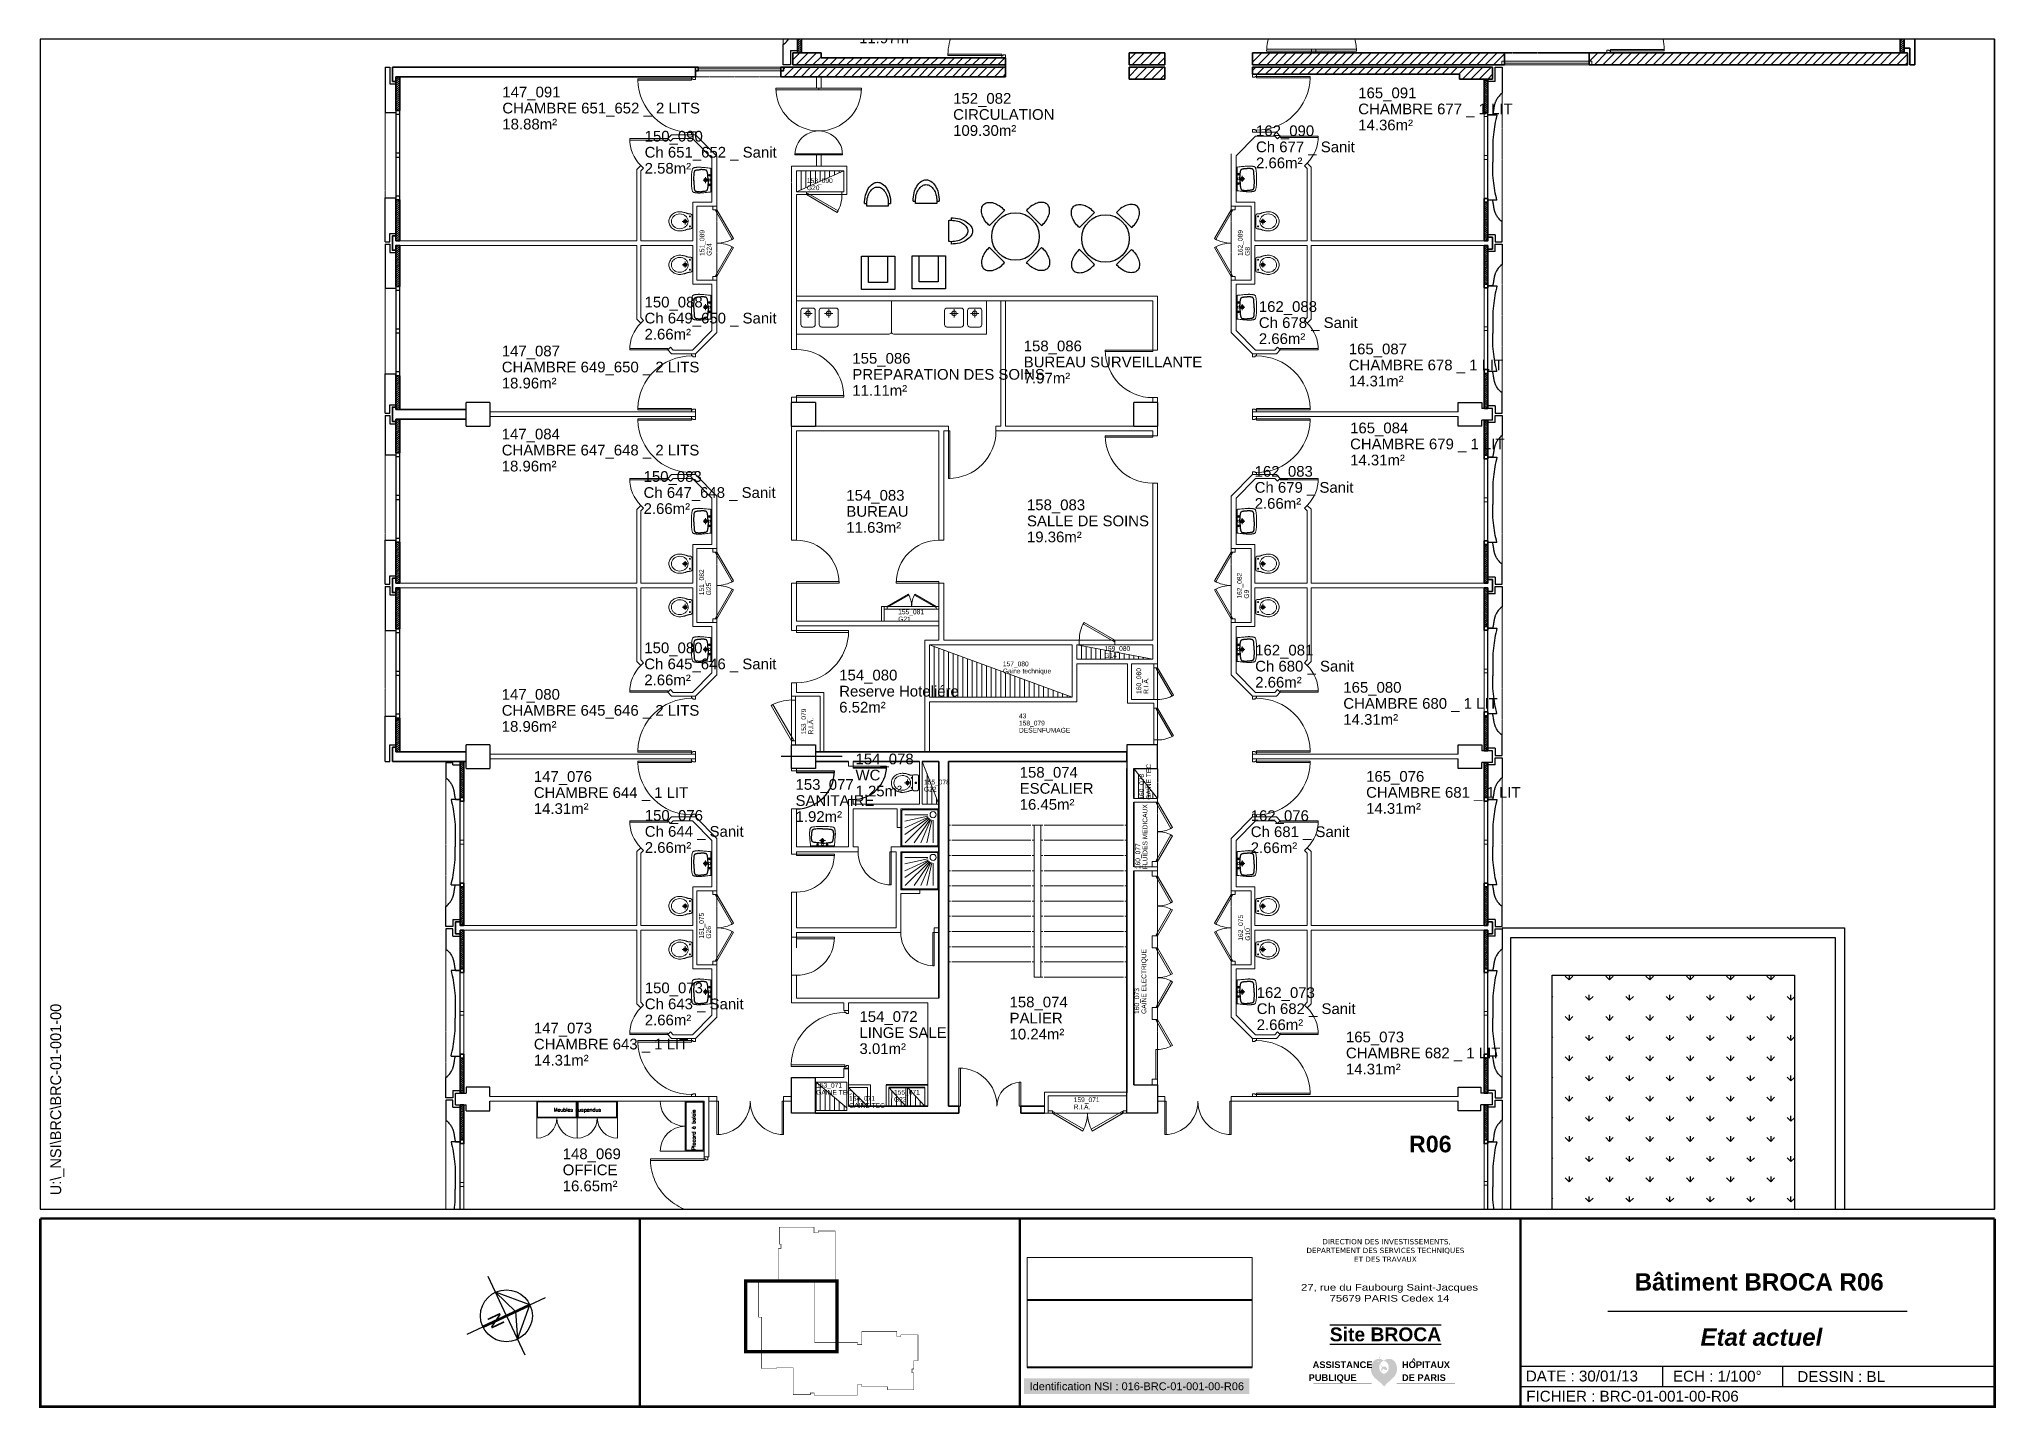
# Paper-space layout 'A3_100°_B' of a CAD drawing. Header units: metres, sheet in millimetres. Extents: x 0 to 412, y 1 to 288.
# The model-space entities are those that its viewports show. They can reach past a viewport. Long polylines and large blocks are cut down to what shows.
import ezdxf
from ezdxf.enums import TextEntityAlignment as Align

# ---------------------------------------------------------------- set-up
doc = ezdxf.new("R2010")
doc.units = ezdxf.units.M
doc.header["$LTSCALE"] = 0.6
doc.header["$MEASUREMENT"] = 0
for name, pattern in [('CACHE', [9.525, 6.35, -3.175]), ('CACHÉ', [0.25, 0.125, -0.125]), ('CONTINU', [0]), ('POINTILLÉS', [0.1, 0.05, -0.05])]:
    doc.linetypes.add(name, pattern=pattern)
doc.layers.get('0').update_dxf_attribs({"linetype": 'CONTINUOUS'})
for name, color, linetype in [('002 poteaux', 7, 'CONTINUOUS'), ('003 murs porteurs', 7, 'CONTINUOUS'), ('004 cloisons', 7, 'CONTINUOUS'), ('004 isolation', 7, 'CONTINUOUS'), ('006 sanitaire', 5, 'CONTINUOUS'), ('007 Fenêtre', 7, 'CONTINUOUS'), ('00_Fmult', 7, 'CONTINUOUS'), ('010 Equipement CH', 190, 'CONTINUOUS'), ('011 S1', 5, 'CONTINUOUS'), ('A1100 Espace-vert', 7, 'CONTINUOUS'), ('A_Etiqu_Gaine', 8, 'CONTINUOUS'), ('A_Etiqu_Gaine_ancien', 8, 'CONTINUOUS'), ('A_Etiqu_Gaine_code', 8, 'CONTINUOUS'), ('A_Etiqu_Local', 8, 'CONTINUOUS'), ('TEXTE', 8, 'CONTINU'), ('VPMOB', 8, 'CONTINU')]:
    doc.layers.add(name, color=color, linetype=linetype)
for name, color, linetype, lineweight in [('A_Accès', 7, 'CONTINU', 20), ('A_CHASS', 4, 'CONTINU', 20), ('A_EQPM', 150, 'CONTINUOUS', 0), ('A_MURS_CLOI', 7, 'CONTINU', 20), ('A_MURS_STRU', 7, 'CONTINU', 35), ('A_PORT', 8, 'CONTINUOUS', 0), ('A_SANI', 5, 'CONTINU', 0)]:
    doc.layers.add(name, color=color, linetype=linetype, lineweight=lineweight)
doc.layers.add('Logo', color=7, linetype='CONTINU', plot=False)
doc.layers.get('010 Equipement CH').off()
doc.styles.add('ANN', font='ARIALN.TTF', dxfattribs={"width": 1.5, "height": 0.1})
doc.styles.add('ARIAL', font='arial.ttf')
doc.styles.add('Attribut', font='arial.ttf')
doc.styles.add('ROMANS', font='ROMANS')
doc.styles.add('ROMANS8', font='romans8', dxfattribs={"height": 10})
doc.styles.add('STYLE1', font='arial.ttf', dxfattribs={"height": 0.5})
doc.styles.add('TEXT_1', font='arial.ttf', dxfattribs={"height": 0.1})
picture_1 = doc.add_image_def('image1.jpg', size_in_pixel=(1654, 472))

psp = doc.layouts.new('A3_100°_B')

# ---------------------------------------------------------------- texts
at = {"insert": (2.16, 45.3), "char_height": 2.2861, "width": 56.0053, "attachment_point": 1, "rotation": 90}
psp.add_mtext('U:\\\\_NSI\\\\BRC\\\\BRC-01-001-00', dxfattribs=at)
at = {"layer": '00_Fmult', "style": 'STYLE1'}
for s, p in [('DATE : 30/01/13 ', (312.6, 7.27)), ('ECH : 1/100°', (343.56, 7.24)), ('DESSIN : BL', (369.73, 7.16)), ('FICHIER : BRC-01-001-00-R06 ', (312.69, 3.03))]:
    psp.add_text(s, height=2.2861, dxfattribs=at).set_placement(p, align=Align.MIDDLE_LEFT)
at = {"layer": '00_Fmult', "attachment_point": 8}
for s, insert, char_height, style in [('\\pxi-1.4609;{\\fVerdana|b0|i0|c0|p34;\\C5; DIRECTION DES INVESTISSEMENTS,\\PDEPARTEMENT DES SERVICES TECHNIQUES \\PET DES TRAVAUX}', (283.87, 31.27), 1.1059, 'ANN'), ('{\\fArial|b1|i0|c0|p34;Bâtiment BROCA R06}', (361.71, 25.21), 3.6288, 'STYLE1'), ('{\\C5;27, rue du Faubourg Saint-Jacques\\P75679 PARIS Cedex 14}', (283.93, 22.91), 1.3824, 'ANN'), ('{\\fArial|b1|i0|c0|p34;\\L\\OSite BROCA}', (283.08, 14.54), 2.903, 'STYLE1'), ('{\\fArial|b1|i1|c0|p34;\\C5;Etat actuel}', (362.17, 13.59), 3.6288, 'STYLE1')]:
    psp.add_mtext(s, dxfattribs=dict(at, insert=insert, char_height=char_height, style=style))
at = {"layer": '00_Fmult', "insert": (230.76, 4.27), "char_height": 1.6508, "attachment_point": 8, "style": 'STYLE1', "bg_fill": 1, "box_fill_scale": 1.5, "bg_fill_color": 51, "bg_fill_transparency": 0}
psp.add_mtext('{\\C194;Identification NSI : 016-BRC-01-001-00-R06\\C6; }', dxfattribs=at)

msp = doc.modelspace()

# ---------------------------------------------------------------- texts
at = {"layer": 'A_EQPM', "color": 8, "linetype": 'Continuous', "style": 'ROMANS'}
for s, rotation, p in [('Meubles suspendus', 0, (147.346, 70.68)), ('Placard à balais', 90, (150.328, 69.873))]:
    msp.add_text(s, height=0.07663, rotation=rotation, dxfattribs=at).set_placement(p)
at = {"layer": 'TEXTE', "color": 8, "insert": (165.339, 70.172), "char_height": 0.35, "width": 8.427, "attachment_point": 1, "rotation": 0.083, "style": 'TEXT_1'}
msp.add_mtext('{\\fArial|b1|i0|c0|p34;R06}', dxfattribs=at)

# ---------------------------------------------------------------- blocks, each defined once
blk = doc.blocks.new('Rosev_2')
for p, q in [((0, 0), (-0.487, 1.205)), ((-0.292, 0.723), (-0.723, -0.292)), ((-0.285, -0.115), (-0.292, 0.723)), ((1.205, 0.487), (-1.205, -0.487)), ((0.715, 0.311), (-0.712, -0.265)), ((0.731, 0.273), (-0.696, -0.304)), ((0, 0), (0.487, -1.205)), ((-0.723, -0.292), (0.292, -0.723)), ((0.292, -0.723), (-0.285, -0.115))]:
    blk.add_line(p, q)
blk.add_circle((0, 0), 0.78)
at = {"style": 'ARIAL'}
blk.add_text('N', height=0.416, rotation=112, dxfattribs=at).set_placement((0.516, 0.208), align=Align.CENTER)
blk = doc.blocks.new('Logo_AP-HP_2010')
h = blk.add_hatch(color=5)
h.dxf.hatch_style = 1
h.paths.add_polyline_path([(15.26, 3.54, 0.087951), (15.2, 3.58, 0.077698), (15.12, 3.61, 0.03026), (14.91, 3.63, 0.064219), (14.74, 3.62, 0.053297), (14.54, 3.55, -0.035265), (14.4, 3.73, -0.035265), (14.29, 3.92, -0.038017), (14.19, 4.15, -0.033638), (14.14, 4.36, -0.047979), (14.34, 4.58, -0.080912), (14.54, 4.71, -0.061688), (14.85, 4.8, 0.082171), (14.42, 5.12, 0.104414), (14.01, 5.23, 0.004443), (13.97, 5.23, -0.052513), (13.99, 5.44, -0.052513), (14.05, 5.65, -0.024915), (14.09, 5.74, -0.024915), (14.14, 5.82), (14.03, 5.79, 0.023369), (13.99, 5.71, 0.023369), (13.95, 5.63, 0.05238), (13.9, 5.44, 0.05238), (13.89, 5.23, 0.051008), (13.42, 5.19, 0.090273), (13.04, 5.04, 0.070397), (12.64, 4.71, 0.074613), (12.38, 4.31, 0.054663), (12.18, 3.74, 0.057344), (12.13, 3.17, 0.038155), (12.18, 2.55, 0.062487), (12.29, 2.19, 0.038104), (12.54, 1.73, 0.051084), (12.78, 1.42, 0.010974), (13.14, 1.07, 0.010897), (13.51, 0.73, 0.014069), (13.83, 0.47, -0.009376), (14.31, 0.09, -0.043401), (14.53, -0.13, -0.022183), (14.9, -0.61, -0.022183), (15.26, -0.12, -0.043401), (15.47, 0.1, -0.009376), (15.94, 0.49, 0.014069), (16.26, 0.75, 0.010897), (16.62, 1.1, 0.010974), (16.98, 1.46, 0.051084), (17.21, 1.77, 0.038104), (17.45, 2.24, 0.062487), (17.56, 2.6, 0.038155), (17.6, 3.21, 0.057344), (17.53, 3.78, 0.054663), (17.33, 4.35, 0.074613), (17.05, 4.75, 0.070397), (16.66, 5.07, 0.090273), (16.26, 5.22, 0.064201), (15.68, 5.25, 0.104414), (15.27, 5.13, 0.082171), (14.85, 4.8, -0.061688), (15.15, 4.72, -0.080912), (15.36, 4.59, -0.051096), (15.58, 4.36, -0.052273), (15.74, 4.09, -0.097488), (15.87, 3.59, -0.091605), (15.81, 3.04, -0.052863), (15.68, 2.74, -0.047118), (15.47, 2.45, -0.087865), (15.24, 2.26, -0.067468), (14.88, 2.11, -0.067468), (14.52, 2.25, -0.087865), (14.28, 2.43, -0.047118), (14.07, 2.72, -0.052863), (13.93, 3.02, -0.091605), (13.85, 3.57, -0.097488), (13.97, 4.07, -0.037175), (14.08, 4.27, 0.028309), (14.14, 4.06, 0.028309), (14.22, 3.87, 0.032302), (14.35, 3.66, 0.032302), (14.5, 3.47, 0.048008), (14.4, 3.33, 0.048008), (14.34, 3.17, 0.065182), (14.3, 2.94, 0.065182), (14.32, 2.7, 0.05645), (14.42, 2.76, 0.009836), (14.44, 2.78), (14.52, 2.85, 0.112168), (14.62, 3.07, 0.115868), (14.62, 3.31, 0.064855), (14.8, 3.12, 0.064855), (15.02, 2.99, 0.065591), (15.27, 2.92, 0.065591), (15.54, 2.91, 0.07043), (15.49, 3.17, 0.082203), (15.39, 3.37, 0.028832)])
h.paths.add_polyline_path([(13.55, 4.72, -1), (13.78, 4.72, -1)], flags=16)
at = {"color": 5, "const_width": 0.122}
for points in [[(12.27, 0), (0, 0)], [(29.78, 0), (17.51, 0)]]:
    blk.add_lwpolyline(points, dxfattribs=at)
at = {"color": 5, "char_height": 1.4, "attachment_point": 1, "style": 'ARIAL'}
for s, width, insert in [('\\pxqd;{\\fArial|b1|i0|c0|p34;ASSISTANCE}', 10.3743, (-0.15, 4.72)), ('\\pxqd;{\\fArial|b1|i0|c0|p34;HOPITAUX}', 12.471, (18.64, 4.72)), ('\\pxqd;{\\fArial|b1|i0|c0|p34;PUBLIQUE}', 12.2862, (-0.99, 2)), ('\\pxqd;{\\fArial|b1|i0|c0|p34;DE PARIS}', 12.471, (18.64, 2))]:
    blk.add_mtext_dynamic_manual_height_columns(s, width=width, gutter_width=20, heights=[0], dxfattribs=dict(at, insert=insert))
at = {"insert": (20.7, 5.36), "char_height": 1, "width": 5.387, "attachment_point": 1, "style": 'ARIAL'}
blk.add_mtext('{\\fArial|b1|i0|c0|p34;\\C5;^ }', dxfattribs=at)
blk = doc.blocks.new('LOGAPHP_2010')
blk.add_blockref('Logo_AP-HP_2010', (-259.22, -180.76))
blk = doc.blocks.new('BROCA4-G19')
at = {"layer": '004 cloisons', "color": 52, "linetype": 'Continuous'}
for p, q in [((-0.925001, 35.309891), (-0.925001, 33.58989)), ((-0.845003, 33.58989), (-0.845003, 35.309891))]:
    blk.add_line(p, q, dxfattribs=at)
at = {"layer": '004 cloisons', "color": 7, "linetype": 'Continuous'}
for points in [[(-0.925001, 35.309891), (-0.845003, 35.309891), (-0.845003, 35.389885), (-0.925001, 35.389885)], [(-0.925001, 34.409897), (-0.845003, 34.409897), (-0.845003, 34.489891), (-0.925001, 34.489891)], [(-0.925001, 33.509895), (-0.845003, 33.509895), (-0.845003, 33.58989), (-0.925001, 33.58989)]]:
    blk.add_lwpolyline(points, close=True, dxfattribs=at)
blk = doc.blocks.new('BROCA4-G27')
at = {"layer": '004 cloisons', "color": 1, "linetype": 'Continuous'}
for p in [(22.156578, 34.869743), (22.156578, 34.130936)]:
    blk.add_line(p, (22.156578, 34.400337), dxfattribs=at)
blk.add_lwpolyline([(22.239983, 33.600342), (22.22752, 33.651499), (22.216158, 33.702516), (22.205825, 33.753606), (22.196455, 33.804977), (22.187978, 33.856841), (22.180325, 33.909409), (22.173427, 33.962892), (22.167216, 34.0175), (22.161622, 34.073444), (22.156578, 34.130936)], dxfattribs=at)
blk = doc.blocks.new('BROCA4-G26')
at = {"layer": '004 cloisons', "color": 1, "linetype": 'Continuous'}
for points in [[(22.239983, 33.600342), (22.04998, 33.600342), (22.04998, 35.400337), (22.239983, 35.400337)], [(22.239983, 35.400337), (22.22752, 35.34918), (22.216158, 35.298163), (22.205825, 35.247073), (22.196455, 35.195702), (22.187978, 35.143838), (22.180325, 35.09127), (22.173427, 35.037787), (22.167216, 34.983179), (22.161622, 34.927235), (22.156578, 34.869743)]]:
    blk.add_lwpolyline(points, dxfattribs=at)
at = {"layer": '004 cloisons'}
blk.add_blockref('BROCA4-G27', (0, 0), dxfattribs=at)
blk = doc.blocks.new('BROCA4-G110')
at = {"layer": '004 cloisons', "color": 5, "linetype": 'Continuous'}
for p, q in [((0.324992, 26.40037), (0.424998, 26.40037)), ((0.424998, 26.40037), (0.424998, 25.675264)), ((0.274989, 25.675264), (0.424998, 25.675264))]:
    blk.add_line(p, q, dxfattribs=at)
for points in [[(0.124987, 25.950373), (0.149856, 25.970713), (0.171611, 25.990482), (0.190522, 26.009686), (0.206861, 26.02833), (0.220896, 26.046419), (0.232898, 26.063957), (0.243138, 26.080951), (0.251886, 26.097405), (0.259413, 26.113324), (0.265988, 26.128714), (0.265988, 26.128714), (0.269, 26.136223), (0.271856, 26.143669), (0.274569, 26.151119), (0.277154, 26.158641), (0.279624, 26.166304), (0.281993, 26.174174), (0.284276, 26.18232), (0.286486, 26.19081), (0.288636, 26.199711), (0.290742, 26.209091), (0.290742, 26.209091), (0.294852, 26.229358), (0.298812, 26.251147), (0.302599, 26.273793), (0.306188, 26.296632), (0.309554, 26.318998), (0.312673, 26.340226), (0.315519, 26.35965), (0.318069, 26.376607), (0.320298, 26.390429), (0.32218, 26.400454)], [(0.274989, 25.675264), (0.274989, 25.52537), (0.124987, 25.52537), (0.124987, 25.950373)]]:
    blk.add_lwpolyline(points, dxfattribs=at)
blk = doc.blocks.new('BROCA4-G109')
at = {"layer": '004 cloisons'}
blk.add_blockref('BROCA4-G110', (0, 0), dxfattribs=at)
blk = doc.blocks.new('BROCA4-G113')
at = {"layer": '004 cloisons', "color": 5, "linetype": 'Continuous'}
for p, q in [((0.274989, 25.325472), (0.424998, 25.325472)), ((0.424998, 24.600367), (0.424998, 25.325472)), ((0.324992, 24.600367), (0.424998, 24.600367))]:
    blk.add_line(p, q, dxfattribs=at)
for points in [[(0.274989, 25.325472), (0.274989, 25.475367), (0.124987, 25.475367), (0.124987, 25.050364)], [(0.124987, 25.050364), (0.149856, 25.030024), (0.171611, 25.010254), (0.190522, 24.99105), (0.206861, 24.972406), (0.220896, 24.954318), (0.232898, 24.936779), (0.243138, 24.919785), (0.251886, 24.903331), (0.259413, 24.887412), (0.265988, 24.872022), (0.265988, 24.872022), (0.269, 24.864513), (0.271856, 24.857068), (0.274569, 24.849617), (0.277154, 24.842095), (0.279624, 24.834432), (0.281993, 24.826562), (0.284276, 24.818416), (0.286486, 24.809926), (0.288636, 24.801026), (0.290742, 24.791646), (0.290742, 24.791646), (0.294852, 24.771379), (0.298812, 24.749589), (0.302599, 24.726943), (0.306188, 24.704105), (0.309554, 24.681739), (0.312673, 24.660512), (0.315519, 24.641089), (0.318069, 24.624134), (0.320298, 24.610312), (0.32218, 24.60029)]]:
    blk.add_lwpolyline(points, dxfattribs=at)
blk = doc.blocks.new('BROCA4-G112')
at = {"layer": '004 cloisons'}
blk.add_blockref('BROCA4-G113', (0, 0), dxfattribs=at)
blk = doc.blocks.new('BROCA4-G129')
at = {"layer": '004 cloisons', "color": 1, "linetype": 'Continuous'}
for p in [(0.3184, 24.069773), (0.3184, 23.330965)]:
    blk.add_line(p, (0.3184, 23.600367), dxfattribs=at)
blk.add_lwpolyline([(0.234995, 22.800371), (0.247458, 22.851528), (0.25882, 22.902546), (0.269153, 22.953635), (0.278523, 23.005006), (0.287, 23.05687), (0.294653, 23.109439), (0.301551, 23.162921), (0.307762, 23.217529), (0.313356, 23.273474), (0.3184, 23.330965)], dxfattribs=at)
blk = doc.blocks.new('BROCA4-G128')
at = {"layer": '004 cloisons', "color": 1, "linetype": 'Continuous'}
for points in [[(0.234995, 24.600367), (0.247458, 24.54921), (0.25882, 24.498192), (0.269153, 24.447103), (0.278523, 24.395732), (0.287, 24.343867), (0.294653, 24.291299), (0.301551, 24.237817), (0.307762, 24.183208), (0.313356, 24.127264), (0.3184, 24.069773)], [(0.234995, 22.800371), (0.424998, 22.800371), (0.424998, 24.600367), (0.234995, 24.600367)]]:
    blk.add_lwpolyline(points, dxfattribs=at)
at = {"layer": '004 cloisons'}
blk.add_blockref('BROCA4-G129', (0, 0), dxfattribs=at)
blk = doc.blocks.new('BROCA4-G131')
at = {"layer": '004 cloisons', "color": 5, "linetype": 'Continuous'}
for p, q in [((-1.150007, 32.60001), (-1.150007, 33.549892)), ((-1.150007, 33.549892), (-0.925001, 33.549892)), ((-0.925001, 32.950005), (-0.925001, 33.549892)), ((-1.050004, 32.60001), (-1.050004, 32.950005)), ((-1.050004, 32.950005), (-0.925001, 32.950005)), ((-1.150007, 32.60001), (-1.050004, 32.60001))]:
    blk.add_line(p, q, dxfattribs=at)
blk = doc.blocks.new('BROCA4-G134')
at = {"layer": '004 cloisons', "color": 5, "linetype": 'Continuous'}
for p, q in [((0.324992, 30.000372), (0.424998, 30.000372)), ((0.424998, 30.000372), (0.424998, 29.275267)), ((0.274989, 29.275267), (0.424998, 29.275267))]:
    blk.add_line(p, q, dxfattribs=at)
for points in [[(0.124987, 29.550375), (0.149856, 29.570715), (0.171611, 29.590484), (0.190522, 29.609688), (0.206861, 29.628332), (0.220896, 29.646421), (0.232898, 29.66396), (0.243138, 29.680953), (0.251886, 29.697407), (0.259413, 29.713327), (0.265988, 29.728716), (0.265988, 29.728716), (0.269, 29.736225), (0.271856, 29.743671), (0.274569, 29.751121), (0.277154, 29.758644), (0.279624, 29.766306), (0.281993, 29.774177), (0.284276, 29.782323), (0.286486, 29.790812), (0.288636, 29.799713), (0.290742, 29.809093), (0.290742, 29.809093), (0.294852, 29.82936), (0.298812, 29.851149), (0.302599, 29.873796), (0.306188, 29.896635), (0.309554, 29.919), (0.312673, 29.940228), (0.315519, 29.959653), (0.318069, 29.976609), (0.320298, 29.990432), (0.32218, 30.000456)], [(0.274989, 29.275267), (0.274989, 29.125372), (0.124987, 29.125372), (0.124987, 29.550375)]]:
    blk.add_lwpolyline(points, dxfattribs=at)
blk = doc.blocks.new('BROCA4-G133')
at = {"layer": '004 cloisons'}
blk.add_blockref('BROCA4-G134', (0, 0), dxfattribs=at)
blk = doc.blocks.new('BROCA4-G137')
at = {"layer": '004 cloisons', "color": 1, "linetype": 'Continuous'}
for p in [(0.3184, 27.669771), (0.3184, 26.930964)]:
    blk.add_line(p, (0.3184, 27.200365), dxfattribs=at)
blk.add_lwpolyline([(0.234995, 26.40037), (0.247458, 26.451527), (0.25882, 26.502544), (0.269153, 26.553633), (0.278523, 26.605005), (0.287, 26.656869), (0.294653, 26.709437), (0.301551, 26.76292), (0.307762, 26.817528), (0.313356, 26.873472), (0.3184, 26.930964)], dxfattribs=at)
blk = doc.blocks.new('BROCA4-G136')
at = {"layer": '004 cloisons', "color": 1, "linetype": 'Continuous'}
for points in [[(0.234995, 28.200365), (0.247458, 28.149208), (0.25882, 28.09819), (0.269153, 28.047101), (0.278523, 27.99573), (0.287, 27.943866), (0.294653, 27.891298), (0.301551, 27.837815), (0.307762, 27.783207), (0.313356, 27.727263), (0.3184, 27.669771)], [(0.234995, 26.40037), (0.424998, 26.40037), (0.424998, 28.200365), (0.234995, 28.200365)]]:
    blk.add_lwpolyline(points, dxfattribs=at)
at = {"layer": '004 cloisons'}
blk.add_blockref('BROCA4-G137', (0, 0), dxfattribs=at)
blk = doc.blocks.new('BROCA4-G139')
at = {"layer": '004 cloisons', "color": 5, "linetype": 'Continuous'}
for p, q in [((0.274989, 28.925474), (0.424998, 28.925474)), ((0.424998, 28.200369), (0.424998, 28.925474)), ((0.324992, 28.200369), (0.424998, 28.200369))]:
    blk.add_line(p, q, dxfattribs=at)
for points in [[(0.274989, 28.925474), (0.274989, 29.075369), (0.124987, 29.075369), (0.124987, 28.650366)], [(0.124987, 28.650366), (0.149856, 28.630026), (0.171611, 28.610256), (0.190522, 28.591052), (0.206861, 28.572409), (0.220896, 28.55432), (0.232898, 28.536781), (0.243138, 28.519787), (0.251886, 28.503333), (0.259413, 28.487414), (0.265988, 28.472024), (0.265988, 28.472024), (0.269, 28.464515), (0.271856, 28.45707), (0.274569, 28.44962), (0.277154, 28.442097), (0.279624, 28.434435), (0.281993, 28.426564), (0.284276, 28.418418), (0.286486, 28.409929), (0.288636, 28.401028), (0.290742, 28.391648), (0.290742, 28.391648), (0.294852, 28.371381), (0.298812, 28.349592), (0.302599, 28.326945), (0.306188, 28.304107), (0.309554, 28.281741), (0.312673, 28.260514), (0.315519, 28.241091), (0.318069, 28.224136), (0.320298, 28.210315), (0.32218, 28.200293)]]:
    blk.add_lwpolyline(points, dxfattribs=at)
blk = doc.blocks.new('BROCA4-G138')
at = {"layer": '004 cloisons'}
blk.add_blockref('BROCA4-G139', (0, 0), dxfattribs=at)
blk = doc.blocks.new('BROCA4-G142')
at = {"layer": '004 cloisons', "color": 1, "linetype": 'Continuous'}
for p in [(0.3184, 31.269773), (0.3184, 30.530966)]:
    blk.add_line(p, (0.3184, 30.800367), dxfattribs=at)
blk.add_lwpolyline([(0.234995, 30.000372), (0.247458, 30.051529), (0.25882, 30.102547), (0.269153, 30.153636), (0.278523, 30.205007), (0.287, 30.256871), (0.294653, 30.309439), (0.301551, 30.362922), (0.307762, 30.41753), (0.313356, 30.473474), (0.3184, 30.530966)], dxfattribs=at)
blk = doc.blocks.new('BROCA4-G141')
at = {"layer": '004 cloisons', "color": 1, "linetype": 'Continuous'}
for points in [[(0.234995, 31.800367), (0.247458, 31.74921), (0.25882, 31.698193), (0.269153, 31.647104), (0.278523, 31.595732), (0.287, 31.543868), (0.294653, 31.4913), (0.301551, 31.437817), (0.307762, 31.383209), (0.313356, 31.327265), (0.3184, 31.269773)], [(0.234995, 30.000372), (0.424998, 30.000372), (0.424998, 31.800367), (0.234995, 31.800367)]]:
    blk.add_lwpolyline(points, dxfattribs=at)
at = {"layer": '004 cloisons'}
blk.add_blockref('BROCA4-G142', (0, 0), dxfattribs=at)
blk = doc.blocks.new('BROCA4-G144')
at = {"layer": '004 cloisons', "color": 5, "linetype": 'Continuous'}
for p, q in [((0.274989, 32.525471), (0.424998, 32.525471)), ((0.424998, 31.800367), (0.424998, 32.525471)), ((0.324992, 31.800367), (0.424998, 31.800367))]:
    blk.add_line(p, q, dxfattribs=at)
for points in [[(0.274989, 32.525471), (0.274989, 32.566349), (0.124987, 32.566349), (0.124987, 32.250362)], [(0.124987, 32.250362), (0.149856, 32.230022), (0.171611, 32.210253), (0.190522, 32.191049), (0.206861, 32.172405), (0.220896, 32.154316), (0.232898, 32.136778), (0.243138, 32.119784), (0.251886, 32.10333), (0.259413, 32.087411), (0.265988, 32.072022), (0.265988, 32.072022), (0.269, 32.064513), (0.271856, 32.057067), (0.274569, 32.049617), (0.277154, 32.042095), (0.279624, 32.034432), (0.281993, 32.026562), (0.284276, 32.018416), (0.286486, 32.009926), (0.288636, 32.001026), (0.290742, 31.991646), (0.290742, 31.991646), (0.294852, 31.971379), (0.298812, 31.94959), (0.302599, 31.926944), (0.306188, 31.904105), (0.309554, 31.88174), (0.312673, 31.860513), (0.315519, 31.841089), (0.318069, 31.824134), (0.320298, 31.810313), (0.32218, 31.800291)]]:
    blk.add_lwpolyline(points, dxfattribs=at)
blk = doc.blocks.new('BROCA4-G143')
at = {"layer": '004 cloisons'}
blk.add_blockref('BROCA4-G144', (0, 0), dxfattribs=at)
blk = doc.blocks.new('BROCA4-G455')
at = {"layer": '004 cloisons', "color": 1, "linetype": 'Continuous'}
for p in [(22.15691, 24.081827), (22.15691, 23.38077)]:
    blk.add_line(p, (22.15691, 23.650171), dxfattribs=at)
blk.add_lwpolyline([(22.240314, 22.850176), (22.227852, 22.901333), (22.21649, 22.952351), (22.206157, 23.00344), (22.196787, 23.054811), (22.18831, 23.106675), (22.180657, 23.159243), (22.173759, 23.212726), (22.167548, 23.267334), (22.161954, 23.323278), (22.15691, 23.38077)], dxfattribs=at)
blk = doc.blocks.new('BROCA4-G454')
at = {"layer": '004 cloisons', "color": 1, "linetype": 'Continuous'}
for points in [[(22.240314, 22.850176), (22.050312, 22.850176), (22.050312, 24.600344), (22.240314, 24.600344)], [(22.240314, 24.600344), (22.227852, 24.561633), (22.21649, 24.518559), (22.206157, 24.471663), (22.196787, 24.421485), (22.18831, 24.368568), (22.180657, 24.313453), (22.173759, 24.25668), (22.167548, 24.19879), (22.161954, 24.140326), (22.15691, 24.081827)]]:
    blk.add_lwpolyline(points, dxfattribs=at)
at = {"layer": '004 cloisons'}
blk.add_blockref('BROCA4-G455', (0, 0), dxfattribs=at)
blk = doc.blocks.new('BROCA4-G483')
at = {"layer": '004 cloisons', "color": 1, "linetype": 'Continuous'}
for p in [(22.156578, 27.669752), (22.156578, 26.930944)]:
    blk.add_line(p, (22.156578, 27.200346), dxfattribs=at)
blk.add_lwpolyline([(22.239983, 26.400351), (22.22752, 26.451508), (22.216158, 26.502525), (22.205825, 26.553614), (22.196455, 26.604986), (22.187978, 26.65685), (22.180325, 26.709418), (22.173427, 26.762901), (22.167216, 26.817509), (22.161622, 26.873453), (22.156578, 26.930944)], dxfattribs=at)
blk = doc.blocks.new('BROCA4-G482')
at = {"layer": '004 cloisons', "color": 1, "linetype": 'Continuous'}
for points in [[(22.239983, 26.400351), (22.04998, 26.400351), (22.04998, 28.200342), (22.239983, 28.200342)], [(22.239983, 28.200342), (22.22752, 28.149185), (22.216158, 28.098168), (22.205825, 28.047079), (22.196455, 27.995709), (22.187978, 27.943845), (22.180325, 27.891277), (22.173427, 27.837795), (22.167216, 27.783187), (22.161622, 27.727243), (22.156578, 27.669752)]]:
    blk.add_lwpolyline(points, dxfattribs=at)
at = {"layer": '004 cloisons'}
blk.add_blockref('BROCA4-G483', (0, 0), dxfattribs=at)
blk = doc.blocks.new('BROCA4-G491')
at = {"layer": '004 cloisons', "color": 1, "linetype": 'Continuous'}
for p in [(22.156578, 31.269747), (22.156578, 30.530939)]:
    blk.add_line(p, (22.156578, 30.800341), dxfattribs=at)
blk.add_lwpolyline([(22.239983, 30.000345), (22.22752, 30.051502), (22.216158, 30.10252), (22.205825, 30.153609), (22.196455, 30.20498), (22.187978, 30.256845), (22.180325, 30.309413), (22.173427, 30.362895), (22.167216, 30.417503), (22.161622, 30.473448), (22.156578, 30.530939)], dxfattribs=at)
blk = doc.blocks.new('BROCA4-G490')
at = {"layer": '004 cloisons', "color": 1, "linetype": 'Continuous'}
for points in [[(22.239983, 30.000345), (22.04998, 30.000345), (22.04998, 31.800343), (22.239983, 31.800343)], [(22.239983, 31.800343), (22.22752, 31.749185), (22.216158, 31.698167), (22.205825, 31.647078), (22.196455, 31.595706), (22.187978, 31.543842), (22.180325, 31.491273), (22.173427, 31.437791), (22.167216, 31.383182), (22.161622, 31.327238), (22.156578, 31.269747)]]:
    blk.add_lwpolyline(points, dxfattribs=at)
at = {"layer": '004 cloisons'}
blk.add_blockref('BROCA4-G491', (0, 0), dxfattribs=at)
blk = doc.blocks.new('BROCA4-G578')
at = {"layer": '004 cloisons', "color": 52, "linetype": 'Continuous'}
for p, q in [((-0.925001, 46.210041), (-0.925001, 44.49004)), ((-0.845003, 44.49004), (-0.845003, 46.210041))]:
    blk.add_line(p, q, dxfattribs=at)
at = {"layer": '004 cloisons', "color": 7, "linetype": 'Continuous'}
for points in [[(-0.925001, 46.210041), (-0.845003, 46.210041), (-0.845003, 46.290035), (-0.925001, 46.290035)], [(-0.925001, 45.310047), (-0.845003, 45.310047), (-0.845003, 45.390041), (-0.925001, 45.390041)], [(-0.925001, 44.410046), (-0.845003, 44.410046), (-0.845003, 44.49004), (-0.925001, 44.49004)]]:
    blk.add_lwpolyline(points, close=True, dxfattribs=at)
blk = doc.blocks.new('BROCA4-G579')
at = {"layer": '004 cloisons', "color": 5, "linetype": 'Continuous'}
for p, q in [((-1.150007, 44.450043), (-0.925001, 44.450043)), ((-1.150007, 43.525162), (-1.150007, 44.450043)), ((-0.925001, 43.700157), (-0.925001, 44.450043)), ((-1.050004, 43.700157), (-0.925001, 43.700157)), ((-1.050004, 43.525162), (-1.050004, 43.700157)), ((-1.150007, 43.525162), (-1.050004, 43.525162))]:
    blk.add_line(p, q, dxfattribs=at)
blk = doc.blocks.new('BROCA4-G580')
at = {"layer": '004 cloisons', "color": 5, "linetype": 'Continuous'}
for p, q in [((-1.150007, 37.249794), (-0.925001, 37.249794)), ((-1.150007, 36.324913), (-1.150007, 37.249794)), ((-0.925001, 36.499908), (-0.925001, 37.249794)), ((-1.150007, 36.324913), (-1.050004, 36.324913)), ((-1.050004, 36.499908), (-0.925001, 36.499908)), ((-1.050004, 36.324913), (-1.050004, 36.499908))]:
    blk.add_line(p, q, dxfattribs=at)
blk = doc.blocks.new('BROCA4-G581')
at = {"layer": '004 cloisons', "color": 5, "linetype": 'Continuous'}
for p, q in [((-1.150007, 36.27491), (-1.150007, 35.350029)), ((-1.150007, 36.27491), (-1.050004, 36.27491)), ((-1.050004, 36.27491), (-1.050004, 36.099915)), ((-1.050004, 36.099915), (-0.925001, 36.099915)), ((-0.925001, 36.099915), (-0.925001, 35.350029)), ((-1.150007, 35.350029), (-0.925001, 35.350029))]:
    blk.add_line(p, q, dxfattribs=at)
blk = doc.blocks.new('BROCA4-G582')
at = {"layer": '004 cloisons', "color": 5, "linetype": 'Continuous'}
for p, q in [((-1.150007, 43.475159), (-1.150007, 42.550278)), ((-1.150007, 43.475159), (-1.050004, 43.475159)), ((-1.050004, 43.475159), (-1.050004, 43.300163)), ((-1.050004, 43.300163), (-0.925001, 43.300163)), ((-0.925001, 43.300163), (-0.925001, 42.550278)), ((-1.150007, 42.550278), (-0.925001, 42.550278))]:
    blk.add_line(p, q, dxfattribs=at)
blk = doc.blocks.new('BROCA4-G583')
at = {"layer": '004 cloisons', "color": 5, "linetype": 'Continuous'}
for p, q in [((-1.150007, 40.749893), (-0.925001, 40.749893)), ((-1.150007, 39.925011), (-1.150007, 40.749893)), ((-0.925001, 40.100006), (-0.925001, 40.749893)), ((-1.050004, 40.100006), (-0.925001, 40.100006)), ((-1.050004, 39.925011), (-1.050004, 40.100006)), ((-1.150007, 39.925011), (-1.050004, 39.925011))]:
    blk.add_line(p, q, dxfattribs=at)
blk = doc.blocks.new('BROCA4-G584')
at = {"layer": '004 cloisons', "color": 5, "linetype": 'Continuous'}
for p, q in [((-1.150007, 39.875004), (-1.150007, 39.050121)), ((-1.150007, 39.875004), (-1.050004, 39.875004)), ((-1.050004, 39.875004), (-1.050004, 39.700008)), ((-1.050004, 39.700008), (-0.925001, 39.700008)), ((-0.925001, 39.700008), (-0.925001, 39.050121)), ((-1.150007, 39.050121), (-0.925001, 39.050121))]:
    blk.add_line(p, q, dxfattribs=at)
blk = doc.blocks.new('BROCA4-G585')
at = {"layer": '004 cloisons', "color": 52, "linetype": 'Continuous'}
for p, q in [((-0.925001, 39.009792), (-0.925001, 37.289791)), ((-0.845003, 37.289791), (-0.845003, 39.009792))]:
    blk.add_line(p, q, dxfattribs=at)
at = {"layer": '004 cloisons', "color": 7, "linetype": 'Continuous'}
for points in [[(-0.925001, 39.009792), (-0.845003, 39.009792), (-0.845003, 39.089787), (-0.925001, 39.089787)], [(-0.925001, 38.109798), (-0.845003, 38.109798), (-0.845003, 38.189793), (-0.925001, 38.189793)], [(-0.925001, 37.209797), (-0.845003, 37.209797), (-0.845003, 37.289791), (-0.925001, 37.289791)]]:
    blk.add_lwpolyline(points, close=True, dxfattribs=at)
blk = doc.blocks.new('BROCA4-G588')
at = {"layer": '004 cloisons', "color": 52, "linetype": 'Continuous'}
for p, q in [((-0.925001, 42.509892), (-0.925001, 40.78989)), ((-0.845003, 40.78989), (-0.845003, 42.509892))]:
    blk.add_line(p, q, dxfattribs=at)
at = {"layer": '004 cloisons', "color": 7, "linetype": 'Continuous'}
for points in [[(-0.925001, 42.509892), (-0.845003, 42.509892), (-0.845003, 42.589886), (-0.925001, 42.589886)], [(-0.925001, 41.609898), (-0.845003, 41.609898), (-0.845003, 41.689892), (-0.925001, 41.689892)], [(-0.925001, 40.709896), (-0.845003, 40.709896), (-0.845003, 40.78989), (-0.925001, 40.78989)]]:
    blk.add_lwpolyline(points, close=True, dxfattribs=at)
blk = doc.blocks.new('BROCA4-G601')
at = {"layer": '004 cloisons', "color": 5, "linetype": 'Continuous'}
for p, q in [((-1.150007, 47.200062), (-1.050004, 47.200062)), ((-1.150007, 47.200062), (-1.150007, 46.250179)), ((-1.050004, 47.200062), (-1.050004, 46.850067)), ((-1.050004, 46.850067), (-0.925001, 46.850067)), ((-0.925001, 46.850067), (-0.925001, 46.250179)), ((-1.150007, 46.250179), (-0.925001, 46.250179))]:
    blk.add_line(p, q, dxfattribs=at)
blk = doc.blocks.new('BROCA4-G673')
at = {"layer": '004 cloisons', "color": 5, "linetype": 'Continuous'}
for p, q in [((7.424994, 48.125008), (7.525, 48.125008)), ((7.525, 48.125008), (7.525, 47.550007)), ((7.374991, 47.550007), (7.525, 47.550007))]:
    blk.add_line(p, q, dxfattribs=at)
for points in [[(7.22499, 47.675011), (7.249859, 47.695351), (7.271614, 47.71512), (7.290525, 47.734324), (7.306863, 47.752968), (7.320898, 47.771057), (7.3329, 47.788595), (7.34314, 47.805589), (7.351889, 47.822043), (7.359415, 47.837962), (7.36599, 47.853352), (7.36599, 47.853352), (7.369002, 47.860861), (7.371858, 47.868307), (7.374571, 47.875757), (7.377156, 47.883279), (7.379626, 47.890942), (7.381995, 47.898812), (7.384278, 47.906958), (7.386488, 47.915448), (7.388639, 47.924349), (7.390744, 47.933729), (7.390744, 47.933729), (7.394854, 47.953995), (7.398815, 47.975785), (7.402602, 47.998431), (7.40619, 48.02127), (7.409556, 48.043636), (7.412675, 48.064864), (7.415521, 48.084288), (7.418071, 48.101244), (7.4203, 48.115067), (7.422183, 48.125092)], [(7.374991, 47.550007), (7.374991, 47.250008), (7.22499, 47.250008), (7.22499, 47.675011)]]:
    blk.add_lwpolyline(points, dxfattribs=at)
blk = doc.blocks.new('BROCA4-G672')
at = {"layer": '004 cloisons'}
blk.add_blockref('BROCA4-G673', (0, 0), dxfattribs=at)
blk = doc.blocks.new('BROCA4-G792')
at = {"layer": '004 cloisons', "color": 1, "linetype": 'Continuous'}
for p in [(22.156578, 45.669792), (22.156578, 44.930984)]:
    blk.add_line(p, (22.156578, 45.200386), dxfattribs=at)
blk.add_lwpolyline([(22.239983, 44.400391), (22.22752, 44.451548), (22.216158, 44.502565), (22.205825, 44.553654), (22.196455, 44.605026), (22.187978, 44.65689), (22.180325, 44.709458), (22.173427, 44.762941), (22.167216, 44.817549), (22.161622, 44.873493), (22.156578, 44.930984)], dxfattribs=at)
blk = doc.blocks.new('BROCA4-G791')
at = {"layer": '004 cloisons', "color": 1, "linetype": 'Continuous'}
for points in [[(22.239983, 44.400391), (22.04998, 44.400391), (22.04998, 46.200386), (22.239983, 46.200386)], [(22.239983, 46.200386), (22.22752, 46.149229), (22.216158, 46.098211), (22.205825, 46.047122), (22.196455, 45.995751), (22.187978, 45.943887), (22.180325, 45.891319), (22.173427, 45.837836), (22.167216, 45.783228), (22.161622, 45.727284), (22.156578, 45.669792)]]:
    blk.add_lwpolyline(points, dxfattribs=at)
at = {"layer": '004 cloisons'}
blk.add_blockref('BROCA4-G792', (0, 0), dxfattribs=at)
blk = doc.blocks.new('BROCA4-G802')
at = {"layer": '004 cloisons', "color": 1, "linetype": 'Continuous'}
for p in [(22.156578, 38.469749), (22.156578, 37.730942)]:
    blk.add_line(p, (22.156578, 38.000343), dxfattribs=at)
blk.add_lwpolyline([(22.239983, 37.200348), (22.22752, 37.251505), (22.216158, 37.302523), (22.205825, 37.353612), (22.196455, 37.404983), (22.187978, 37.456847), (22.180325, 37.509415), (22.173427, 37.562898), (22.167216, 37.617506), (22.161622, 37.67345), (22.156578, 37.730942)], dxfattribs=at)
blk = doc.blocks.new('BROCA4-G801')
at = {"layer": '004 cloisons', "color": 1, "linetype": 'Continuous'}
for points in [[(22.239983, 37.200348), (22.04998, 37.200348), (22.04998, 39.000343), (22.239983, 39.000343)], [(22.239983, 39.000343), (22.22752, 38.949186), (22.216158, 38.898169), (22.205825, 38.84708), (22.196455, 38.795708), (22.187978, 38.743844), (22.180325, 38.691276), (22.173427, 38.637793), (22.167216, 38.583185), (22.161622, 38.527241), (22.156578, 38.469749)]]:
    blk.add_lwpolyline(points, dxfattribs=at)
at = {"layer": '004 cloisons'}
blk.add_blockref('BROCA4-G802', (0, 0), dxfattribs=at)
blk = doc.blocks.new('BROCA4-G808')
at = {"layer": '004 cloisons', "color": 1, "linetype": 'Continuous'}
for p in [(22.156578, 42.069786), (22.156578, 41.330978)]:
    blk.add_line(p, (22.156578, 41.60038), dxfattribs=at)
blk.add_lwpolyline([(22.239983, 40.800385), (22.22752, 40.851542), (22.216158, 40.902559), (22.205825, 40.953648), (22.196455, 41.00502), (22.187978, 41.056884), (22.180325, 41.109452), (22.173427, 41.162935), (22.167216, 41.217543), (22.161622, 41.273487), (22.156578, 41.330978)], dxfattribs=at)
blk = doc.blocks.new('BROCA4-G807')
at = {"layer": '004 cloisons', "color": 1, "linetype": 'Continuous'}
for points in [[(22.239983, 40.800385), (22.04998, 40.800385), (22.04998, 42.60038), (22.239983, 42.60038)], [(22.239983, 42.60038), (22.22752, 42.549223), (22.216158, 42.498205), (22.205825, 42.447116), (22.196455, 42.395745), (22.187978, 42.343881), (22.180325, 42.291313), (22.173427, 42.23783), (22.167216, 42.183222), (22.161622, 42.127277), (22.156578, 42.069786)]]:
    blk.add_lwpolyline(points, dxfattribs=at)
at = {"layer": '004 cloisons'}
blk.add_blockref('BROCA4-G808', (0, 0), dxfattribs=at)
blk = doc.blocks.new('table4C')
at = {"layer": 'VPMOB'}
for points in [[(-0.231, 0.546), (-0.546, 0.231, -0.023076), (-0.583, 0.265, -0.065152), (-0.669, 0.377, -0.077931), (-0.712, 0.487, -0.107177), (-0.712, 0.598, -0.14408), (-0.672, 0.672, -0.14408), (-0.598, 0.712, -0.107177), (-0.487, 0.712, -0.077931), (-0.377, 0.669, -0.065152), (-0.265, 0.583, -0.023076)], [(0.231, 0.546), (0.546, 0.231, 0.023076), (0.583, 0.265, 0.065152), (0.669, 0.377, 0.077931), (0.712, 0.487, 0.107177), (0.712, 0.598, 0.14408), (0.672, 0.672, 0.14408), (0.598, 0.712, 0.107177), (0.487, 0.712, 0.077931), (0.377, 0.669, 0.065152), (0.265, 0.583, 0.023076)], [(-0.231, -0.546), (-0.546, -0.231, 0.023076), (-0.583, -0.265, 0.065152), (-0.669, -0.377, 0.077931), (-0.712, -0.487, 0.107177), (-0.712, -0.598, 0.14408), (-0.672, -0.672, 0.14408), (-0.598, -0.712, 0.107177), (-0.487, -0.712, 0.077931), (-0.377, -0.669, 0.065152), (-0.265, -0.583, 0.023076)], [(0.231, -0.546), (0.546, -0.231, -0.023076), (0.583, -0.265, -0.065152), (0.669, -0.377, -0.077931), (0.712, -0.487, -0.107177), (0.712, -0.598, -0.14408), (0.672, -0.672, -0.14408), (0.598, -0.712, -0.107177), (0.487, -0.712, -0.077931), (0.377, -0.669, -0.065152), (0.265, -0.583, -0.023076)]]:
    blk.add_lwpolyline(points, format="xyb", close=True, dxfattribs=at)
blk.add_circle((0, 0), 0.5, dxfattribs=at)
blk = doc.blocks.new('VPSIEGE')
at = {"layer": 'VPMOB'}
blk.add_line((0.223, 0), (-0.223, 0), dxfattribs=at)
for points in [[(-0.275, 0.05, -0.06206), (-0.253, 0.23, -0.075298), (-0.194, 0.368, -0.107049), (-0.097, 0.47, -0.150029), (0, 0.5, -0.150029), (0.097, 0.47, -0.107049), (0.194, 0.368, -0.075298), (0.253, 0.23, -0.06206), (0.275, 0.05, -0.06206)], [(-0.223, 0, -0.023076), (-0.225, 0.05, -0.065152), (-0.207, 0.19, -0.077931), (-0.159, 0.297, -0.107177), (-0.08, 0.376, -0.14408), (0, 0.4, -0.14408), (0.08, 0.376, -0.107177), (0.159, 0.297, -0.077931), (0.207, 0.19, -0.065152), (0.225, 0.05, -0.023076), (0.223, 0, -0.077931)]]:
    blk.add_lwpolyline(points, format="xyb", dxfattribs=at)
for points in [[(-0.275, 0.05), (-0.225, 0.05)], [(0.225, 0.05), (0.275, 0.05)]]:
    blk.add_lwpolyline(points, dxfattribs=at)
blk = doc.blocks.new('VPFAUT')
at = {"layer": 'VPMOB'}
blk.add_lwpolyline([(0, 0), (0, -0.7), (-0.7, -0.7), (-0.7, 0)], close=True, dxfattribs=at)
blk.add_lwpolyline([(-0.55, -0.7), (-0.55, -0.15), (-0.15, -0.15), (-0.15, -0.7)], dxfattribs=at)
blk = doc.blocks.new('A_Etiqu_Local')
at = {"style": 'Attribut', "flags": 1}
for tag, p in [('CODE_HOPITAL', (-0.446, 1.974)), ('CODE_SITE', (-0.446, 1.749)), ('CODE_BATIMENT', (-0.446, 1.524)), ('CODE_SECTEUR', (-0.446, 1.299)), ('CODE_ETAGE', (-0.446, 1.074)), ('NOM_NORMALISE', (-0.446, -0.843)), ('SECTEUR_ACTIVITE', (-0.446, -1.068)), ('SOUS_SECTEUR_ACTIVITE', (-0.446, -1.293)), ('VOLUME', (-0.446, -1.518)), ('SERVICE', (-0.446, -1.743)), ('CODE_UG', (-0.446, -1.968)), ('CODE_UA', (-0.446, -2.193)), ('CODE_POLE', (-0.446, -2.418)), ('OCCUPANT_EXTERNE', (-0.446, -2.643)), ('DISPONIBILITE', (-0.446, -2.868)), ('ACCES_HANDICAPES', (-0.446, -3.093)), ('NATURE_SOL', (-0.446, -3.318)), ('AMIANTE', (-0.446, -3.768)), ('RISQUE_LABORATOIRE', (-0.446, -3.543))]:
    blk.add_attdef(tag, p, '', height=0.15, dxfattribs=at)
at = {"layer": 'A_Etiqu_Local', "style": 'Attribut'}
for tag, p in [('CODE_PIECE', (-0.448, 0.533)), ('NOM_USAGE', (-0.448, 0.195)), ('SURFACE', (-0.448, -0.142))]:
    blk.add_attdef(tag, p, '', height=0.225, dxfattribs=at)
blk = doc.blocks.new('A_Etiqu_Gaine')
at = {"style": 'Attribut', "flags": 1}
for tag, p in [('CODE_HOPITAL', (-0.432, 0.865)), ('CODE_SITE', (-0.432, 0.715)), ('CODE_BATIMENT', (-0.432, 0.565)), ('CODE_SECTEUR', (-0.432, 0.415)), ('CODE_ETAGE', (-0.432, 0.265)), ('SECTEUR_ACTIVITE', (-0.432, -0.485)), ('NOM_NORMALISE', (-0.432, -0.335)), ('SOUS_SECTEUR_ACTIVITE', (-0.432, -0.635)), ('SURFACE', (-0.432, -0.785)), ('AMIANTE', (-0.432, -1.235)), ('CODE_UG', (-0.432, -0.935)), ('CODE_POLE', (-0.432, -1.085))]:
    blk.add_attdef(tag, p, '', height=0.1, dxfattribs=at)
at = {"layer": 'A_Etiqu_Gaine', "style": 'Attribut'}
blk.add_attdef('NOM_USAGE', (-0.432, -0.185), '', height=0.1, dxfattribs=at)
at = {"layer": 'A_Etiqu_Gaine_ancien', "style": 'Attribut'}
blk.add_attdef('CODE_PIECE_ANCIEN', (-0.432, 0.115), '', height=0.1, dxfattribs=at)
at = {"layer": 'A_Etiqu_Gaine_code', "style": 'Attribut'}
blk.add_attdef('CODE_PIECE', (-0.432, -0.035), '', height=0.1, dxfattribs=at)
blk = doc.blocks.new('BROCA2-G1127')
at = {"layer": '006 sanitaire', "linetype": 'Continuous'}
for points in [[(48.753517, 17.895912), (48.709555, 17.892946), (48.67232, 17.890017), (48.641202, 17.887107), (48.615589, 17.884195), (48.594871, 17.881265), (48.578435, 17.878295), (48.565672, 17.875267), (48.55597, 17.872162), (48.548718, 17.868961), (48.543304, 17.865645), (48.543304, 17.865645), (48.541104, 17.863934), (48.53918, 17.862162), (48.537502, 17.860303), (48.53604, 17.85833), (48.534764, 17.856216), (48.533642, 17.853934), (48.532644, 17.851457), (48.531741, 17.84876), (48.530901, 17.845814), (48.530094, 17.842593), (48.530094, 17.842593), (48.528502, 17.835279), (48.526946, 17.826909), (48.525451, 17.817635), (48.52404, 17.807608), (48.522739, 17.79698), (48.521572, 17.785902), (48.520565, 17.774527), (48.519741, 17.763005), (48.519127, 17.751488), (48.518745, 17.740128)], [(48.75016, 17.895912), (48.794119, 17.892946), (48.831351, 17.890017), (48.862467, 17.887107), (48.88808, 17.884195), (48.908798, 17.881265), (48.925234, 17.878295), (48.937998, 17.875267), (48.947701, 17.872162), (48.954954, 17.868961), (48.960367, 17.865645), (48.960367, 17.865645), (48.962567, 17.863934), (48.964491, 17.862162), (48.966168, 17.860303), (48.96763, 17.85833), (48.968906, 17.856216), (48.970027, 17.853934), (48.971024, 17.851457), (48.971927, 17.84876), (48.972766, 17.845814), (48.973572, 17.842593), (48.973572, 17.842593), (48.975163, 17.835281), (48.976717, 17.826927), (48.978212, 17.817694), (48.97962, 17.807748), (48.980918, 17.797253), (48.98208, 17.786374), (48.983082, 17.775275), (48.983897, 17.764122), (48.984502, 17.753078), (48.984871, 17.74231)]]:
    blk.add_lwpolyline(points, dxfattribs=at)
blk = doc.blocks.new('BROCA2-G1128')
at = {"layer": '006 sanitaire', "linetype": 'Continuous'}
for points in [[(48.753517, 17.59388), (48.709555, 17.594272), (48.67232, 17.59514), (48.641202, 17.596446), (48.615589, 17.598151), (48.594871, 17.600219), (48.578435, 17.60261), (48.565672, 17.605287), (48.55597, 17.608211), (48.548718, 17.611346), (48.543304, 17.614653), (48.543304, 17.614653), (48.541104, 17.616364), (48.53918, 17.618136), (48.537502, 17.619995), (48.53604, 17.621968), (48.534764, 17.624082), (48.533642, 17.626363), (48.532644, 17.628839), (48.531741, 17.631537), (48.530901, 17.634483), (48.530094, 17.637704), (48.530094, 17.637704), (48.528502, 17.645017), (48.526946, 17.653387), (48.525451, 17.662662), (48.52404, 17.672689), (48.522739, 17.683318), (48.521572, 17.694397), (48.520565, 17.705773), (48.519741, 17.717296), (48.519127, 17.728813), (48.518745, 17.740173)], [(48.75016, 17.59388), (48.794119, 17.594272), (48.831351, 17.59514), (48.862467, 17.596446), (48.88808, 17.598151), (48.908798, 17.600219), (48.925234, 17.60261), (48.937998, 17.605287), (48.947701, 17.608211), (48.954954, 17.611346), (48.960367, 17.614653), (48.960367, 17.614653), (48.962567, 17.616364), (48.964491, 17.618136), (48.966168, 17.619995), (48.96763, 17.621968), (48.968906, 17.624082), (48.970027, 17.626363), (48.971024, 17.628839), (48.971927, 17.631537), (48.972766, 17.634483), (48.973572, 17.637704), (48.973572, 17.637704), (48.975163, 17.645015), (48.976717, 17.65337), (48.978212, 17.662603), (48.97962, 17.67255), (48.980918, 17.683045), (48.98208, 17.693925), (48.983082, 17.705025), (48.983897, 17.716179), (48.984502, 17.727222), (48.984871, 17.737991)]]:
    blk.add_lwpolyline(points, dxfattribs=at)
blk = doc.blocks.new('BROCA2-G1126')
at = {"layer": '006 sanitaire'}
for name in ['BROCA2-G1127', 'BROCA2-G1128']:
    blk.add_blockref(name, (0, 0), dxfattribs=at)
blk = doc.blocks.new('BROCA4-G329')
at = {"layer": '006 sanitaire', "linetype": 'Continuous'}
for points in [[(27.871058, 12.724569), (27.868091, 12.768528), (27.865162, 12.80576), (27.862252, 12.836877), (27.859341, 12.862489), (27.85641, 12.883208), (27.85344, 12.899643), (27.850412, 12.912407), (27.847308, 12.92211), (27.844107, 12.929363), (27.84079, 12.934776), (27.84079, 12.934776), (27.839079, 12.936977), (27.837307, 12.9389), (27.835448, 12.940577), (27.833475, 12.942039), (27.831361, 12.943315), (27.829079, 12.944436), (27.826603, 12.945433), (27.823905, 12.946336), (27.820959, 12.947175), (27.817738, 12.947981), (27.817738, 12.947981), (27.810426, 12.949572), (27.802072, 12.951126), (27.792839, 12.952621), (27.782893, 12.954029), (27.772398, 12.955327), (27.761519, 12.956489), (27.750421, 12.957491), (27.739267, 12.958306), (27.728224, 12.958911), (27.717455, 12.95928)], [(27.871058, 12.727926), (27.868091, 12.683964), (27.865162, 12.646729), (27.862252, 12.615611), (27.859341, 12.589998), (27.85641, 12.56928), (27.85344, 12.552844), (27.850412, 12.540081), (27.847308, 12.530379), (27.844107, 12.523127), (27.84079, 12.517713), (27.84079, 12.517713), (27.839079, 12.515513), (27.837307, 12.513589), (27.835448, 12.511912), (27.833475, 12.51045), (27.831361, 12.509173), (27.829079, 12.508051), (27.826603, 12.507053), (27.823905, 12.50615), (27.820959, 12.50531), (27.817738, 12.504503), (27.817738, 12.504503), (27.810424, 12.502912), (27.802055, 12.501356), (27.79278, 12.49986), (27.782754, 12.498449), (27.772126, 12.497148), (27.761048, 12.495981), (27.749672, 12.494974), (27.73815, 12.494151), (27.726633, 12.493536), (27.715273, 12.493155)]]:
    blk.add_lwpolyline(points, dxfattribs=at)
blk = doc.blocks.new('BROCA4-G330')
at = {"layer": '006 sanitaire', "linetype": 'Continuous'}
for points in [[(27.569025, 12.724569), (27.569417, 12.768528), (27.570285, 12.80576), (27.571591, 12.836877), (27.573297, 12.862489), (27.575364, 12.883208), (27.577755, 12.899643), (27.580432, 12.912407), (27.583357, 12.92211), (27.586492, 12.929363), (27.589798, 12.934776), (27.589798, 12.934776), (27.59151, 12.936977), (27.593281, 12.9389), (27.59514, 12.940577), (27.597113, 12.942039), (27.599227, 12.943315), (27.601508, 12.944436), (27.603985, 12.945433), (27.606682, 12.946336), (27.609628, 12.947175), (27.612849, 12.947981), (27.612849, 12.947981), (27.62016, 12.949572), (27.628515, 12.951126), (27.637748, 12.952621), (27.647695, 12.954029), (27.658191, 12.955327), (27.669071, 12.956489), (27.68017, 12.957491), (27.691324, 12.958306), (27.702368, 12.958911), (27.713137, 12.95928)], [(27.569025, 12.727926), (27.569417, 12.683964), (27.570285, 12.646729), (27.571591, 12.615611), (27.573297, 12.589998), (27.575364, 12.56928), (27.577755, 12.552844), (27.580432, 12.540081), (27.583357, 12.530379), (27.586492, 12.523127), (27.589798, 12.517713), (27.589798, 12.517713), (27.59151, 12.515513), (27.593281, 12.513589), (27.59514, 12.511912), (27.597113, 12.51045), (27.599227, 12.509173), (27.601508, 12.508051), (27.603985, 12.507053), (27.606682, 12.50615), (27.609628, 12.50531), (27.612849, 12.504503), (27.612849, 12.504503), (27.620163, 12.502912), (27.628533, 12.501356), (27.637807, 12.49986), (27.647835, 12.498449), (27.658464, 12.497148), (27.669542, 12.495981), (27.680918, 12.494974), (27.692441, 12.494151), (27.703958, 12.493536), (27.715319, 12.493155)]]:
    blk.add_lwpolyline(points, dxfattribs=at)
blk = doc.blocks.new('BROCA4-G837')
at = {"layer": '004 cloisons', "color": 5, "linetype": 'Continuous'}
for p, q in [((22.199989, 46.899952), (22.04998, 46.899952)), ((22.04998, 46.200424), (22.04998, 46.899952)), ((22.149986, 46.200424), (22.04998, 46.200424))]:
    blk.add_line(p, q, dxfattribs=at)
for points in [[(22.199989, 46.899952), (22.199989, 47.200008), (22.349991, 47.200008), (22.349991, 46.650421)], [(22.349991, 46.650421), (22.325122, 46.630081), (22.303367, 46.610312), (22.284456, 46.591108), (22.268118, 46.572464), (22.254082, 46.554375), (22.24208, 46.536836), (22.23184, 46.519843), (22.223092, 46.503389), (22.215565, 46.487469), (22.20899, 46.47208), (22.20899, 46.47208), (22.205978, 46.464571), (22.203122, 46.457125), (22.200409, 46.449675), (22.197824, 46.442153), (22.195354, 46.43449), (22.192985, 46.42662), (22.190702, 46.418474), (22.188492, 46.409984), (22.186342, 46.401083), (22.184236, 46.391703), (22.184236, 46.391703), (22.180126, 46.371436), (22.176166, 46.349647), (22.172379, 46.327001), (22.16879, 46.304162), (22.165424, 46.281797), (22.162306, 46.26057), (22.159459, 46.241146), (22.156909, 46.224191), (22.154681, 46.21037), (22.152798, 46.200348)]]:
    blk.add_lwpolyline(points, dxfattribs=at)
blk = doc.blocks.new('BROCA4-G814')
at = {"layer": '004 cloisons', "color": 5, "linetype": 'Continuous'}
for p, q in [((22.199989, 43.325493), (22.04998, 43.325493)), ((22.04998, 42.600388), (22.04998, 43.325493)), ((22.149986, 42.600388), (22.04998, 42.600388))]:
    blk.add_line(p, q, dxfattribs=at)
for points in [[(22.199989, 43.325493), (22.199989, 43.475388), (22.349991, 43.475388), (22.349991, 43.050385)], [(22.349991, 43.050385), (22.325122, 43.030045), (22.303367, 43.010275), (22.284456, 42.991071), (22.268118, 42.972427), (22.254082, 42.954338), (22.24208, 42.9368), (22.23184, 42.919806), (22.223092, 42.903352), (22.215565, 42.887433), (22.20899, 42.872043), (22.20899, 42.872043), (22.205978, 42.864534), (22.203122, 42.857088), (22.200409, 42.849638), (22.197824, 42.842116), (22.195354, 42.834453), (22.192985, 42.826583), (22.190702, 42.818437), (22.188492, 42.809947), (22.186342, 42.801047), (22.184236, 42.791667), (22.184236, 42.791667), (22.180126, 42.7714), (22.176166, 42.74961), (22.172379, 42.726964), (22.16879, 42.704125), (22.165424, 42.68176), (22.162306, 42.660533), (22.159459, 42.64111), (22.156909, 42.624155), (22.154681, 42.610333), (22.152798, 42.600311)]]:
    blk.add_lwpolyline(points, dxfattribs=at)
blk = doc.blocks.new('BROCA4-G796')
at = {"layer": '004 cloisons', "color": 5, "linetype": 'Continuous'}
for p, q in [((22.04998, 44.400391), (22.04998, 43.675285)), ((22.149986, 44.400391), (22.04998, 44.400391)), ((22.199989, 43.675285), (22.04998, 43.675285))]:
    blk.add_line(p, q, dxfattribs=at)
for points in [[(22.349991, 43.950394), (22.325122, 43.970734), (22.303367, 43.990503), (22.284456, 44.009707), (22.268118, 44.028351), (22.254082, 44.04644), (22.24208, 44.063978), (22.23184, 44.080972), (22.223092, 44.097426), (22.215565, 44.113345), (22.20899, 44.128735), (22.20899, 44.128735), (22.205978, 44.136244), (22.203122, 44.14369), (22.200409, 44.15114), (22.197824, 44.158662), (22.195354, 44.166325), (22.192985, 44.174195), (22.190702, 44.182341), (22.188492, 44.190831), (22.186342, 44.199732), (22.184236, 44.209112), (22.184236, 44.209112), (22.180126, 44.229378), (22.176166, 44.251168), (22.172379, 44.273814), (22.16879, 44.296653), (22.165424, 44.319019), (22.162306, 44.340247), (22.159459, 44.359671), (22.156909, 44.376627), (22.154681, 44.39045), (22.152798, 44.400475)], [(22.199989, 43.675285), (22.199989, 43.525391), (22.349991, 43.525391), (22.349991, 43.950394)]]:
    blk.add_lwpolyline(points, dxfattribs=at)
blk = doc.blocks.new('BROCA4-G812')
at = {"layer": '004 cloisons', "color": 5, "linetype": 'Continuous'}
for p, q in [((22.04998, 40.800385), (22.04998, 40.075279)), ((22.149986, 40.800385), (22.04998, 40.800385)), ((22.199989, 40.075279), (22.04998, 40.075279))]:
    blk.add_line(p, q, dxfattribs=at)
for points in [[(22.349991, 40.350388), (22.325122, 40.370727), (22.303367, 40.390497), (22.284456, 40.409701), (22.268118, 40.428345), (22.254082, 40.446434), (22.24208, 40.463972), (22.23184, 40.480966), (22.223092, 40.49742), (22.215565, 40.513339), (22.20899, 40.528729), (22.20899, 40.528729), (22.205978, 40.536238), (22.203122, 40.543684), (22.200409, 40.551134), (22.197824, 40.558656), (22.195354, 40.566319), (22.192985, 40.574189), (22.190702, 40.582335), (22.188492, 40.590825), (22.186342, 40.599726), (22.184236, 40.609105), (22.184236, 40.609105), (22.180126, 40.629372), (22.176166, 40.651162), (22.172379, 40.673808), (22.16879, 40.696647), (22.165424, 40.719013), (22.162306, 40.740241), (22.159459, 40.759665), (22.156909, 40.776621), (22.154681, 40.790444), (22.152798, 40.800468)], [(22.199989, 40.075279), (22.199989, 39.925385), (22.349991, 39.925385), (22.349991, 40.350388)]]:
    blk.add_lwpolyline(points, dxfattribs=at)
blk = doc.blocks.new('BROCA4-G810')
at = {"layer": '004 cloisons', "color": 5, "linetype": 'Continuous'}
for p, q in [((22.199989, 39.725487), (22.04998, 39.725487)), ((22.04998, 39.000381), (22.04998, 39.725487)), ((22.149986, 39.000381), (22.04998, 39.000381))]:
    blk.add_line(p, q, dxfattribs=at)
for points in [[(22.199989, 39.725487), (22.199989, 39.875381), (22.349991, 39.875381), (22.349991, 39.450378)], [(22.349991, 39.450378), (22.325122, 39.430039), (22.303367, 39.410269), (22.284456, 39.391065), (22.268118, 39.372421), (22.254082, 39.354332), (22.24208, 39.336794), (22.23184, 39.3198), (22.223092, 39.303346), (22.215565, 39.287427), (22.20899, 39.272037), (22.20899, 39.272037), (22.205978, 39.264528), (22.203122, 39.257082), (22.200409, 39.249632), (22.197824, 39.24211), (22.195354, 39.234447), (22.192985, 39.226577), (22.190702, 39.218431), (22.188492, 39.209941), (22.186342, 39.20104), (22.184236, 39.191661), (22.184236, 39.191661), (22.180126, 39.171394), (22.176166, 39.149604), (22.172379, 39.126958), (22.16879, 39.104119), (22.165424, 39.081754), (22.162306, 39.060527), (22.159459, 39.041103), (22.156909, 39.024149), (22.154681, 39.010327), (22.152798, 39.000305)]]:
    blk.add_lwpolyline(points, dxfattribs=at)
blk = doc.blocks.new('BROCA4-G804')
at = {"layer": '004 cloisons', "color": 5, "linetype": 'Continuous'}
for p, q in [((22.04998, 37.200348), (22.04998, 36.475243)), ((22.149986, 37.200348), (22.04998, 37.200348)), ((22.199989, 36.475243), (22.04998, 36.475243))]:
    blk.add_line(p, q, dxfattribs=at)
for points in [[(22.349991, 36.750351), (22.325122, 36.770691), (22.303367, 36.79046), (22.284456, 36.809664), (22.268118, 36.828308), (22.254082, 36.846397), (22.24208, 36.863936), (22.23184, 36.880929), (22.223092, 36.897383), (22.215565, 36.913303), (22.20899, 36.928692), (22.20899, 36.928692), (22.205978, 36.936201), (22.203122, 36.943647), (22.200409, 36.951097), (22.197824, 36.95862), (22.195354, 36.966282), (22.192985, 36.974152), (22.190702, 36.982299), (22.188492, 36.990788), (22.186342, 36.999689), (22.184236, 37.009069), (22.184236, 37.009069), (22.180126, 37.029336), (22.176166, 37.051125), (22.172379, 37.073772), (22.16879, 37.09661), (22.165424, 37.118976), (22.162306, 37.140204), (22.159459, 37.159629), (22.156909, 37.176585), (22.154681, 37.190408), (22.152798, 37.200432)], [(22.199989, 36.475243), (22.199989, 36.325348), (22.349991, 36.325348), (22.349991, 36.750351)]]:
    blk.add_lwpolyline(points, dxfattribs=at)
blk = doc.blocks.new('BROCA4-G798')
at = {"layer": '004 cloisons', "color": 5, "linetype": 'Continuous'}
for p, q in [((22.199989, 36.12545), (22.04998, 36.12545)), ((22.04998, 35.400345), (22.04998, 36.12545)), ((22.149986, 35.400345), (22.04998, 35.400345))]:
    blk.add_line(p, q, dxfattribs=at)
for points in [[(22.199989, 36.12545), (22.199989, 36.275345), (22.349991, 36.275345), (22.349991, 35.850342)], [(22.349991, 35.850342), (22.325122, 35.830002), (22.303367, 35.810232), (22.284456, 35.791028), (22.268118, 35.772384), (22.254082, 35.754296), (22.24208, 35.736757), (22.23184, 35.719763), (22.223092, 35.703309), (22.215565, 35.68739), (22.20899, 35.672), (22.20899, 35.672), (22.205978, 35.664491), (22.203122, 35.657046), (22.200409, 35.649596), (22.197824, 35.642073), (22.195354, 35.634411), (22.192985, 35.62654), (22.190702, 35.618394), (22.188492, 35.609905), (22.186342, 35.601004), (22.184236, 35.591624), (22.184236, 35.591624), (22.180126, 35.571357), (22.176166, 35.549568), (22.172379, 35.526921), (22.16879, 35.504083), (22.165424, 35.481717), (22.162306, 35.46049), (22.159459, 35.441067), (22.156909, 35.424112), (22.154681, 35.410291), (22.152798, 35.400269)]]:
    blk.add_lwpolyline(points, dxfattribs=at)
blk = doc.blocks.new('BROCA4-G495')
at = {"layer": '004 cloisons', "color": 5, "linetype": 'Continuous'}
for p, q in [((22.04998, 33.600342), (22.04998, 32.875237)), ((22.149986, 33.600342), (22.04998, 33.600342)), ((22.199989, 32.875237), (22.04998, 32.875237))]:
    blk.add_line(p, q, dxfattribs=at)
for points in [[(22.349991, 33.150345), (22.325122, 33.170685), (22.303367, 33.190454), (22.284456, 33.209658), (22.268118, 33.228302), (22.254082, 33.246391), (22.24208, 33.26393), (22.23184, 33.280923), (22.223092, 33.297377), (22.215565, 33.313297), (22.20899, 33.328686), (22.20899, 33.328686), (22.205978, 33.336195), (22.203122, 33.343641), (22.200409, 33.351091), (22.197824, 33.358613), (22.195354, 33.366276), (22.192985, 33.374146), (22.190702, 33.382292), (22.188492, 33.390782), (22.186342, 33.399683), (22.184236, 33.409063), (22.184236, 33.409063), (22.180126, 33.42933), (22.176166, 33.451119), (22.172379, 33.473766), (22.16879, 33.496604), (22.165424, 33.51897), (22.162306, 33.540198), (22.159459, 33.559622), (22.156909, 33.576579), (22.154681, 33.590401), (22.152798, 33.600426)], [(22.199989, 32.875237), (22.199989, 32.725342), (22.349991, 32.725342), (22.349991, 33.150345)]]:
    blk.add_lwpolyline(points, dxfattribs=at)
blk = doc.blocks.new('BROCA4-G493')
at = {"layer": '004 cloisons', "color": 5, "linetype": 'Continuous'}
for p, q in [((22.199989, 32.525444), (22.04998, 32.525444)), ((22.04998, 31.800343), (22.04998, 32.525444)), ((22.149986, 31.800343), (22.04998, 31.800343))]:
    blk.add_line(p, q, dxfattribs=at)
for points in [[(22.199989, 32.525444), (22.199989, 32.675339), (22.349991, 32.675339), (22.349991, 32.250336)], [(22.349991, 32.250336), (22.325122, 32.229996), (22.303367, 32.210227), (22.284456, 32.191023), (22.268118, 32.172379), (22.254082, 32.154291), (22.24208, 32.136753), (22.23184, 32.119759), (22.223092, 32.103306), (22.215565, 32.087387), (22.20899, 32.071998), (22.20899, 32.071998), (22.205978, 32.064489), (22.203122, 32.057043), (22.200409, 32.049593), (22.197824, 32.042071), (22.195354, 32.034408), (22.192985, 32.026538), (22.190702, 32.018392), (22.188492, 32.009902), (22.186342, 32.001002), (22.184236, 31.991622), (22.184236, 31.991622), (22.180126, 31.971355), (22.176166, 31.949565), (22.172379, 31.926919), (22.16879, 31.90408), (22.165424, 31.881715), (22.162306, 31.860488), (22.159459, 31.841065), (22.156909, 31.82411), (22.154681, 31.810288), (22.152798, 31.800266)]]:
    blk.add_lwpolyline(points, dxfattribs=at)
blk = doc.blocks.new('BROCA4-G488')
at = {"layer": '004 cloisons', "color": 5, "linetype": 'Continuous'}
for p, q in [((22.199989, 28.925447), (22.04998, 28.925447)), ((22.04998, 28.200342), (22.04998, 28.925447)), ((22.149986, 28.200342), (22.04998, 28.200342))]:
    blk.add_line(p, q, dxfattribs=at)
for points in [[(22.199989, 28.925447), (22.199989, 29.075342), (22.349991, 29.075342), (22.349991, 28.650339)], [(22.349991, 28.650339), (22.325122, 28.629999), (22.303367, 28.61023), (22.284456, 28.591026), (22.268118, 28.572382), (22.254082, 28.554293), (22.24208, 28.536754), (22.23184, 28.519761), (22.223092, 28.503307), (22.215565, 28.487387), (22.20899, 28.471998), (22.20899, 28.471998), (22.205978, 28.464489), (22.203122, 28.457043), (22.200409, 28.449593), (22.197824, 28.44207), (22.195354, 28.434408), (22.192985, 28.426538), (22.190702, 28.418392), (22.188492, 28.409902), (22.186342, 28.401001), (22.184236, 28.391621), (22.184236, 28.391621), (22.180126, 28.371354), (22.176166, 28.349565), (22.172379, 28.326919), (22.16879, 28.30408), (22.165424, 28.281715), (22.162306, 28.260488), (22.159459, 28.241064), (22.156909, 28.224109), (22.154681, 28.210288), (22.152798, 28.200266)]]:
    blk.add_lwpolyline(points, dxfattribs=at)
blk = doc.blocks.new('BROCA4-G485')
at = {"layer": '004 cloisons', "color": 5, "linetype": 'Continuous'}
for p, q in [((22.04998, 30.000345), (22.04998, 29.27524)), ((22.149986, 30.000345), (22.04998, 30.000345)), ((22.199989, 29.27524), (22.04998, 29.27524))]:
    blk.add_line(p, q, dxfattribs=at)
for points in [[(22.349991, 29.550348), (22.325122, 29.570688), (22.303367, 29.590458), (22.284456, 29.609662), (22.268118, 29.628306), (22.254082, 29.646394), (22.24208, 29.663933), (22.23184, 29.680927), (22.223092, 29.697381), (22.215565, 29.7133), (22.20899, 29.72869), (22.20899, 29.72869), (22.205978, 29.736199), (22.203122, 29.743644), (22.200409, 29.751094), (22.197824, 29.758617), (22.195354, 29.766279), (22.192985, 29.77415), (22.190702, 29.782296), (22.188492, 29.790785), (22.186342, 29.799686), (22.184236, 29.809066), (22.184236, 29.809066), (22.180126, 29.829333), (22.176166, 29.851122), (22.172379, 29.873769), (22.16879, 29.896608), (22.165424, 29.918974), (22.162306, 29.940201), (22.159459, 29.959626), (22.156909, 29.976582), (22.154681, 29.990405), (22.152798, 30.000429)], [(22.199989, 29.27524), (22.199989, 29.125345), (22.349991, 29.125345), (22.349991, 29.550348)]]:
    blk.add_lwpolyline(points, dxfattribs=at)
blk = doc.blocks.new('BROCA4-G428')
at = {"layer": '004 cloisons', "color": 5, "linetype": 'Continuous'}
for p, q in [((22.199989, 25.325449), (22.04998, 25.325449)), ((22.04998, 24.600344), (22.04998, 25.325449)), ((22.149986, 24.600344), (22.04998, 24.600344))]:
    blk.add_line(p, q, dxfattribs=at)
for points in [[(22.199989, 25.325449), (22.199989, 25.475344), (22.349991, 25.475344), (22.349991, 25.050341)], [(22.349991, 25.050341), (22.325122, 25.030001), (22.303367, 25.010231), (22.284456, 24.991027), (22.268118, 24.972383), (22.254082, 24.954295), (22.24208, 24.936756), (22.23184, 24.919762), (22.223092, 24.903308), (22.215565, 24.887389), (22.20899, 24.871999), (22.20899, 24.871999), (22.205978, 24.864485), (22.203122, 24.857), (22.200409, 24.849445), (22.197824, 24.841718), (22.195354, 24.833717), (22.192985, 24.825343), (22.190702, 24.816494), (22.188492, 24.807069), (22.186342, 24.796967), (22.184236, 24.786086), (22.184236, 24.786086), (22.180126, 24.761938), (22.176166, 24.735571), (22.172379, 24.708279), (22.16879, 24.68136), (22.165424, 24.65611), (22.162306, 24.633826), (22.159459, 24.615803), (22.156909, 24.603338), (22.154681, 24.597728), (22.152798, 24.600267)]]:
    blk.add_lwpolyline(points, dxfattribs=at)
blk = doc.blocks.new('BROCA4-G425')
at = {"layer": '004 cloisons', "color": 5, "linetype": 'Continuous'}
for p, q in [((22.04998, 26.400362), (22.04998, 25.675257)), ((22.149986, 26.400362), (22.04998, 26.400362)), ((22.199989, 25.675257), (22.04998, 25.675257))]:
    blk.add_line(p, q, dxfattribs=at)
for points in [[(22.349991, 25.950365), (22.325122, 25.970705), (22.303367, 25.990474), (22.284456, 26.009679), (22.268118, 26.028322), (22.254082, 26.046411), (22.24208, 26.06395), (22.23184, 26.080944), (22.223092, 26.097398), (22.215565, 26.113317), (22.20899, 26.128706), (22.20899, 26.128706), (22.205978, 26.136215), (22.203122, 26.143661), (22.200409, 26.151111), (22.197824, 26.158634), (22.195354, 26.166296), (22.192985, 26.174167), (22.190702, 26.182313), (22.188492, 26.190802), (22.186342, 26.199703), (22.184236, 26.209083), (22.184236, 26.209083), (22.180126, 26.22935), (22.176166, 26.251139), (22.172379, 26.273786), (22.16879, 26.296624), (22.165424, 26.318989), (22.162306, 26.340216), (22.159459, 26.35964), (22.156909, 26.376595), (22.154681, 26.390416), (22.152798, 26.400438)], [(22.199989, 25.675257), (22.199989, 25.525362), (22.349991, 25.525362), (22.349991, 25.950365)]]:
    blk.add_lwpolyline(points, dxfattribs=at)
blk = doc.blocks.new('-P175bt10')
at = {"layer": 'A_PORT', "linetype": 'Continuous'}
for p, q in [((0.041, 1.167), (0.041, 0.1)), ((0.087, 1.166), (0.087, 0.1)), ((1.662, 0.699), (1.662, 0.1)), ((1.709, 0.701), (1.709, 0.1)), ((0, 0.1), (0, 0)), ((0, 0.1), (0.041, 0.1)), ((0.041, 0.1), (0.087, 0.1)), ((0.041, 0.1), (0.041, 0.053)), ((0.041, -0.967), (0.041, 0.1)), ((0.087, -0.966), (0.087, 0.1)), ((1.662, 0.1), (1.709, 0.1)), ((1.662, -0.499), (1.662, 0.1)), ((1.709, 0.1), (1.709, 0.053)), ((1.75, 0.1), (1.709, 0.1)), ((1.709, -0.501), (1.709, 0.1)), ((1.75, 0.1), (1.75, 0))]:
    blk.add_line(p, q, dxfattribs=at)
at = {"layer": 'A_PORT'}
for p, q in [((0, 0), (0.087, 0)), ((1.75, 0), (1.662, 0))]:
    blk.add_line(p, q, dxfattribs=at)
at = {"layer": 'A_PORT', "linetype": 'Continuous'}
for centre, radius, start, end in [((0.041, 0.1), 1.067, 0, 90), ((1.709, 0.1), 0.601, 90, 180)]:
    blk.add_arc(centre, radius, start, end, dxfattribs=at)
at = {"layer": 'A_PORT', "linetype": 'CACHÉ'}
for centre, radius, start, end in [((0.041, 0.1), 1.067, 270, 0), ((1.709, 0.1), 0.601, 180, 270)]:
    blk.add_arc(centre, radius, start, end, dxfattribs=at)
at = {"layer": 'A_PORT', "linetype": 'Continuous', "style": 'ROMANS8'}
for tag, p in [('175X204', (0.527, 0.102)), ('PCF', (0.537, 0.245))]:
    blk.add_attdef(tag, text='', height=0.0933, dxfattribs=at).set_placement(p, align=Align.CENTER)

# ---------------------------------------------------------------- hatches: boundary and pattern name
at = {"layer": 'A_MURS_STRU'}
h = msp.add_hatch(dxfattribs=at)
h.set_pattern_fill('ANSI31', color=8, style=0)
h.paths.add_polyline_path([(156.85, 92.846), (156.77, 92.846), (152.97, 92.846), (152.97, 92.946), (152.375, 92.946), (152.375, 92.696), (156.85, 92.696)])
h.paths.add_polyline_path([(156.85, 92.646), (152.18, 92.646), (152.18, 92.571), (152.12, 92.571), (152.12, 92.446), (152.18, 92.446), (156.85, 92.446)])
h = msp.add_hatch(dxfattribs=at)
h.set_pattern_fill('ANSI31', color=8, style=0)
h.paths.add_polyline_path([(167.35, 92.896), (167.35, 92.946), (162.05, 92.946), (162.05, 92.696), (167.29, 92.696), (167.29, 92.771), (167.35, 92.771)])
h.paths.add_polyline_path([(167.1, 92.596), (167.1, 92.646), (162.05, 92.646), (162.05, 92.496), (162.13, 92.496), (166.4, 92.496), (166.4, 92.396), (167.1, 92.396)])
h = msp.add_hatch(dxfattribs=at)
h.set_pattern_fill('ANSI31', color=8, style=0)
h.paths.add_polyline_path([(175.83, 92.946), (169.13, 92.946), (169.13, 92.771), (169.19, 92.771), (169.19, 92.696), (175.83, 92.696)])

# ---------------------------------------------------------------- linework, layer by layer
at = {"color": 8}
for centre, radius in [((152.45, 77.846), 0.8), ((153.648, 77.946), 0.7)]:
    msp.add_arc(centre, radius, 270, 0, dxfattribs=at)
at = {"layer": '002 poteaux', "color": 8, "linetype": 'Continuous'}
for p, q in [((145.5, 85.096), (145.5, 85.596)), ((146, 85.596), (146, 85.096)), ((152.35, 85.096), (152.35, 85.596)), ((152.85, 85.596), (152.85, 85.096)), ((159.55, 85.096), (159.55, 85.596)), ((160.05, 85.596), (160.05, 85.096)), ((166.875, 85.596), (166.875, 85.471)), ((167.1, 85.471), (166.875, 85.471)), ((167.1, 85.222), (166.875, 85.222)), ((166.875, 85.096), (166.875, 85.222)), ((167.1, 85.222), (167.1, 85.471)), ((145.5, 77.896), (145.5, 78.396)), ((146, 78.396), (146, 77.896)), ((166.875, 78.396), (166.875, 78.271)), ((167.1, 78.271), (166.875, 78.271)), ((167.1, 78.022), (167.1, 78.271)), ((153.411, 78.146), (152.131, 78.146)), ((167.1, 78.022), (166.875, 78.022)), ((166.875, 77.896), (166.875, 78.022)), ((152.35, 71.396), (152.85, 71.396)), ((152.35, 70.646), (152.35, 71.396)), ((152.85, 70.646), (152.85, 71.396)), ((145.275, 70.822), (145.275, 71.071)), ((145.275, 71.071), (145.5, 71.071)), ((145.275, 70.822), (145.5, 70.822)), ((145.5, 71.196), (145.5, 71.071)), ((145.5, 70.696), (145.5, 70.822)), ((166.85, 71.196), (166.85, 71.071)), ((167.1, 71.071), (166.85, 71.071)), ((166.85, 70.696), (166.85, 70.822)), ((167.1, 70.822), (166.85, 70.822)), ((167.1, 70.822), (167.1, 71.071)), ((152.85, 70.646), (152.35, 70.646))]:
    msp.add_line(p, q, dxfattribs=at)
for points in [[(146, 85.596), (145.5, 85.596)], [(152.85, 85.596), (152.35, 85.596)], [(160.05, 85.596), (159.55, 85.596)], [(166.375, 85.397), (166.375, 85.596), (166.875, 85.596)], [(166.875, 85.096), (166.375, 85.096), (166.375, 85.296)], [(145.5, 85.096), (146, 85.096)], [(152.35, 85.096), (152.85, 85.096)], [(159.55, 85.096), (160.05, 85.096)], [(146, 78.396), (145.5, 78.396)], [(159.55, 77.896), (160.05, 77.896), (160.05, 78.396), (159.4, 78.396), (159.4, 77.896)], [(166.375, 78.196), (166.375, 78.396), (166.875, 78.396)], [(145.5, 77.896), (146, 77.896)], [(166.875, 77.896), (166.375, 77.896), (166.375, 78.096)], [(159.55, 71.246), (160.05, 71.246), (160.05, 70.646), (159.4, 70.646), (159.4, 71.074)], [(146, 70.996), (146, 71.196), (145.5, 71.196)], [(145.5, 70.696), (146, 70.696), (146, 70.896)], [(166.375, 70.996), (166.375, 71.196), (166.85, 71.196)], [(166.85, 70.696), (166.375, 70.696), (166.375, 70.896)]]:
    msp.add_lwpolyline(points, dxfattribs=at)
msp.add_lwpolyline([(152.85, 77.896), (152.35, 77.896), (152.35, 78.396), (152.85, 78.396)], close=True, dxfattribs=at)
at = {"layer": '004 isolation', "color": 8, "linetype": 'Continuous'}
for p, q in [((152.475, 92.946), (152.475, 93.531)), ((152.555, 93.489), (152.475, 93.409)), ((152.555, 93.531), (152.555, 92.946)), ((175.675, 93.656), (175.675, 92.946)), ((175.675, 93.407), (175.755, 93.487)), ((175.755, 92.946), (175.755, 93.656)), ((152.475, 93.365), (152.555, 93.445)), ((152.555, 93.4), (152.475, 93.32)), ((152.475, 93.276), (152.555, 93.356)), ((152.555, 93.312), (152.475, 93.232)), ((152.475, 93.188), (152.555, 93.268)), ((152.555, 93.224), (152.475, 93.144)), ((152.475, 93.099), (152.555, 93.179)), ((152.555, 93.135), (152.475, 93.055)), ((152.475, 93.011), (152.555, 93.091)), ((152.555, 93.047), (152.475, 92.967)), ((175.755, 93.443), (175.675, 93.363)), ((175.675, 93.319), (175.755, 93.399)), ((175.755, 93.354), (175.675, 93.274)), ((175.675, 93.23), (175.755, 93.31)), ((175.755, 93.266), (175.675, 93.186)), ((175.675, 93.142), (175.755, 93.222)), ((175.755, 93.178), (175.675, 93.098)), ((175.675, 93.053), (175.755, 93.133)), ((175.755, 93.089), (175.675, 93.009)), ((175.675, 92.965), (175.755, 93.045)), ((152.555, 92.946), (152.475, 92.946)), ((152.498, 92.946), (152.555, 93.003)), ((152.555, 92.959), (152.542, 92.946)), ((175.675, 92.946), (175.755, 92.946)), ((175.755, 93.001), (175.7, 92.946)), ((175.744, 92.946), (175.755, 92.957)), ((144.043, 92.446), (144.025, 92.428)), ((144.025, 92.383), (144.088, 92.446)), ((144.025, 92.446), (144.025, 91.736)), ((144.105, 92.446), (144.025, 92.446)), ((144.105, 92.419), (144.025, 92.339)), ((144.025, 92.295), (144.105, 92.375)), ((144.105, 92.331), (144.025, 92.251)), ((144.025, 92.207), (144.105, 92.287)), ((144.105, 92.242), (144.025, 92.162)), ((144.105, 91.736), (144.105, 92.446)), ((166.93, 92.396), (166.92, 92.386)), ((166.92, 92.342), (166.974, 92.396)), ((166.92, 91.687), (166.92, 92.396)), ((166.92, 92.396), (167, 92.396)), ((167, 92.377), (166.92, 92.297)), ((166.92, 92.253), (167, 92.333)), ((167, 92.289), (166.92, 92.209)), ((166.92, 92.165), (167, 92.245)), ((167, 92.396), (167, 91.687)), ((144.025, 92.118), (144.105, 92.198)), ((144.105, 92.154), (144.025, 92.074)), ((144.025, 92.03), (144.105, 92.11)), ((144.105, 92.066), (144.025, 91.986)), ((144.025, 91.942), (144.105, 92.021)), ((144.105, 91.977), (144.025, 91.897)), ((144.025, 91.853), (144.105, 91.933)), ((144.105, 91.889), (144.025, 91.809)), ((144.025, 91.765), (144.105, 91.845)), ((167, 92.201), (166.92, 92.121)), ((166.92, 92.076), (167, 92.156)), ((167, 92.112), (166.92, 92.032)), ((166.92, 91.988), (167, 92.068)), ((167, 92.024), (166.92, 91.944)), ((166.92, 91.9), (167, 91.98)), ((167, 91.935), (166.92, 91.855)), ((166.92, 91.811), (167, 91.891)), ((167, 91.847), (166.92, 91.767)), ((144.025, 91.736), (144.105, 91.736)), ((144.105, 91.801), (144.04, 91.736)), ((144.085, 91.736), (144.105, 91.756)), ((166.92, 91.723), (167, 91.803)), ((167, 91.687), (166.92, 91.687)), ((167, 91.759), (166.928, 91.687)), ((166.972, 91.687), (167, 91.715)), ((144.061, 89.857), (144.025, 89.82)), ((144.025, 89.857), (144.025, 88.996)), ((144.105, 89.857), (144.025, 89.857)), ((144.025, 89.776), (144.105, 89.856)), ((144.105, 89.812), (144.025, 89.732)), ((144.025, 89.688), (144.105, 89.768)), ((144.105, 88.996), (144.105, 89.857)), ((166.948, 89.807), (166.92, 89.778)), ((166.92, 89.734), (166.992, 89.807)), ((166.92, 88.997), (166.92, 89.807)), ((166.92, 89.807), (167, 89.807)), ((167, 89.77), (166.92, 89.69)), ((167, 89.807), (167, 88.997)), ((144.105, 89.723), (144.025, 89.643)), ((144.025, 89.599), (144.105, 89.679)), ((144.105, 89.635), (144.025, 89.555)), ((144.025, 89.511), (144.105, 89.591)), ((144.105, 89.547), (144.025, 89.467)), ((144.025, 89.422), (144.105, 89.502)), ((144.105, 89.458), (144.025, 89.378)), ((144.025, 89.334), (144.105, 89.414)), ((144.105, 89.37), (144.025, 89.29)), ((166.92, 89.646), (167, 89.726)), ((167, 89.682), (166.92, 89.602)), ((166.92, 89.557), (167, 89.637)), ((167, 89.593), (166.92, 89.513)), ((166.92, 89.469), (167, 89.549)), ((167, 89.505), (166.92, 89.425)), ((166.92, 89.381), (167, 89.461)), ((167, 89.416), (166.92, 89.336)), ((166.92, 89.292), (167, 89.372)), ((144.025, 89.246), (144.105, 89.326)), ((144.105, 89.281), (144.025, 89.201)), ((144.025, 89.157), (144.105, 89.237)), ((144.105, 89.193), (144.025, 89.113)), ((144.025, 89.069), (144.105, 89.149)), ((144.105, 89.105), (144.025, 89.025)), ((144.025, 88.996), (144.105, 88.996)), ((144.041, 88.996), (144.105, 89.06)), ((144.105, 89.016), (144.085, 88.996)), ((167, 89.328), (166.92, 89.248)), ((166.92, 89.204), (167, 89.284)), ((167, 89.24), (166.92, 89.16)), ((166.92, 89.115), (167, 89.195)), ((167, 89.151), (166.92, 89.071)), ((166.92, 89.027), (167, 89.107)), ((167, 88.997), (166.92, 88.997)), ((167, 89.063), (166.934, 88.997)), ((166.978, 88.997), (167, 89.019)), ((144.029, 88.896), (144.025, 88.892)), ((144.025, 88.848), (144.073, 88.896)), ((144.025, 88.036), (144.025, 88.896)), ((144.025, 88.896), (144.105, 88.896)), ((144.105, 88.884), (144.025, 88.804)), ((144.025, 88.759), (144.105, 88.839)), ((144.105, 88.795), (144.025, 88.715)), ((144.025, 88.671), (144.105, 88.751)), ((144.105, 88.707), (144.025, 88.627)), ((144.025, 88.583), (144.105, 88.663)), ((144.105, 88.619), (144.025, 88.539)), ((144.025, 88.494), (144.105, 88.574)), ((144.105, 88.53), (144.025, 88.45)), ((144.105, 88.896), (144.105, 88.036)), ((166.922, 88.896), (166.92, 88.894)), ((166.92, 88.85), (166.966, 88.896)), ((166.92, 88.086), (166.92, 88.896)), ((166.92, 88.896), (167, 88.896)), ((167, 88.886), (166.92, 88.806)), ((166.92, 88.762), (167, 88.842)), ((167, 88.798), (166.92, 88.718)), ((166.92, 88.673), (167, 88.753)), ((167, 88.709), (166.92, 88.629)), ((166.92, 88.585), (167, 88.665)), ((167, 88.621), (166.92, 88.541)), ((166.92, 88.497), (167, 88.577)), ((167, 88.533), (166.92, 88.453)), ((167, 88.896), (167, 88.086)), ((144.025, 88.406), (144.105, 88.486)), ((144.105, 88.442), (144.025, 88.362)), ((144.025, 88.318), (144.105, 88.398)), ((144.105, 88.353), (144.025, 88.273)), ((144.025, 88.229), (144.105, 88.309)), ((144.105, 88.265), (144.025, 88.185)), ((144.025, 88.141), (144.105, 88.221)), ((144.105, 88.177), (144.025, 88.097)), ((144.025, 88.052), (144.105, 88.132)), ((166.92, 88.408), (167, 88.488)), ((167, 88.444), (166.92, 88.364)), ((166.92, 88.32), (167, 88.4)), ((167, 88.356), (166.92, 88.276)), ((166.92, 88.232), (167, 88.312)), ((167, 88.267), (166.92, 88.187)), ((166.92, 88.143), (167, 88.223)), ((167, 88.179), (166.92, 88.099)), ((166.952, 88.086), (167, 88.135)), ((144.105, 88.036), (144.025, 88.036)), ((144.105, 88.088), (144.053, 88.036)), ((144.097, 88.036), (144.105, 88.044)), ((167, 88.086), (166.92, 88.086)), ((167, 88.091), (166.996, 88.086)), ((144.029, 86.156), (144.025, 86.152)), ((144.025, 86.108), (144.073, 86.156)), ((144.025, 85.446), (144.025, 86.156)), ((144.025, 86.156), (144.105, 86.156)), ((144.105, 86.144), (144.025, 86.064)), ((144.025, 86.019), (144.105, 86.099)), ((144.105, 86.055), (144.025, 85.975)), ((144.105, 86.156), (144.105, 85.446)), ((166.928, 86.207), (166.92, 86.199)), ((166.92, 86.154), (166.972, 86.207)), ((166.92, 85.471), (166.92, 86.207)), ((166.92, 86.207), (167, 86.207)), ((167, 86.19), (166.92, 86.11)), ((166.92, 86.066), (167, 86.146)), ((167, 86.102), (166.92, 86.022)), ((166.92, 85.978), (167, 86.058)), ((167, 86.207), (167, 85.471)), ((144.025, 85.931), (144.105, 86.011)), ((144.105, 85.967), (144.025, 85.887)), ((144.025, 85.843), (144.105, 85.923)), ((144.105, 85.878), (144.025, 85.798)), ((144.025, 85.754), (144.105, 85.834)), ((144.105, 85.79), (144.025, 85.71)), ((144.025, 85.666), (144.105, 85.746)), ((144.105, 85.702), (144.025, 85.622)), ((144.025, 85.578), (144.105, 85.658)), ((167, 86.013), (166.92, 85.933)), ((166.92, 85.889), (167, 85.969)), ((167, 85.925), (166.92, 85.845)), ((166.92, 85.801), (167, 85.881)), ((167, 85.837), (166.92, 85.757)), ((166.92, 85.712), (167, 85.792)), ((167, 85.748), (166.92, 85.668)), ((166.92, 85.624), (167, 85.704)), ((167, 85.66), (166.92, 85.58)), ((144.105, 85.613), (144.025, 85.533)), ((144.025, 85.489), (144.105, 85.569)), ((144.105, 85.446), (144.025, 85.446)), ((144.047, 85.246), (144.025, 85.224)), ((144.025, 85.18), (144.091, 85.246)), ((144.025, 85.246), (144.105, 85.246)), ((144.025, 84.536), (144.025, 85.246)), ((144.105, 85.525), (144.026, 85.446)), ((144.07, 85.446), (144.105, 85.481)), ((144.105, 85.246), (144.105, 84.536)), ((166.92, 85.536), (167, 85.616)), ((167, 85.572), (166.92, 85.492)), ((167, 85.471), (166.92, 85.471)), ((166.959, 85.222), (166.92, 85.182)), ((166.92, 85.222), (167, 85.222)), ((166.92, 84.487), (166.92, 85.222)), ((166.944, 85.471), (167, 85.527)), ((167, 85.483), (166.988, 85.471)), ((167, 85.222), (167, 84.487)), ((144.105, 85.216), (144.025, 85.136)), ((144.025, 85.091), (144.105, 85.171)), ((144.105, 85.127), (144.025, 85.047)), ((144.025, 85.003), (144.105, 85.083)), ((144.105, 85.039), (144.025, 84.959)), ((144.025, 84.915), (144.105, 84.995)), ((144.105, 84.95), (144.025, 84.87)), ((144.025, 84.826), (144.105, 84.906)), ((144.105, 84.862), (144.025, 84.782)), ((144.025, 84.738), (144.105, 84.818)), ((166.92, 85.138), (167, 85.218)), ((167, 85.174), (166.92, 85.094)), ((166.92, 85.05), (167, 85.13)), ((167, 85.085), (166.92, 85.005)), ((166.92, 84.961), (167, 85.041)), ((167, 84.997), (166.92, 84.917)), ((166.92, 84.873), (167, 84.953)), ((167, 84.909), (166.92, 84.829)), ((166.92, 84.784), (167, 84.864)), ((167, 84.82), (166.92, 84.74)), ((144.105, 84.774), (144.025, 84.694)), ((144.025, 84.649), (144.105, 84.729)), ((144.105, 84.685), (144.025, 84.605)), ((144.025, 84.561), (144.105, 84.641)), ((144.105, 84.536), (144.025, 84.536)), ((144.105, 84.597), (144.044, 84.536)), ((144.088, 84.536), (144.105, 84.553)), ((166.92, 84.696), (167, 84.776)), ((167, 84.732), (166.92, 84.652)), ((166.92, 84.608), (167, 84.688)), ((167, 84.643), (166.92, 84.563)), ((166.92, 84.519), (167, 84.599)), ((167, 84.487), (166.92, 84.487)), ((167, 84.555), (166.931, 84.487)), ((166.975, 84.487), (167, 84.511)), ((144.064, 82.656), (144.025, 82.617)), ((144.025, 82.656), (144.025, 81.796)), ((144.105, 82.656), (144.025, 82.656)), ((144.025, 82.572), (144.105, 82.652)), ((144.105, 82.608), (144.025, 82.528)), ((144.025, 82.484), (144.105, 82.564)), ((144.105, 82.52), (144.025, 82.44)), ((144.025, 82.396), (144.105, 82.476)), ((144.105, 82.431), (144.025, 82.351)), ((144.025, 82.307), (144.105, 82.387)), ((144.105, 82.343), (144.025, 82.263)), ((144.105, 81.796), (144.105, 82.656)), ((166.952, 82.606), (166.92, 82.575)), ((166.92, 82.531), (166.996, 82.606)), ((166.92, 81.796), (166.92, 82.606)), ((166.92, 82.606), (167, 82.606)), ((167, 82.566), (166.92, 82.486)), ((166.92, 82.442), (167, 82.522)), ((167, 82.478), (166.92, 82.398)), ((166.92, 82.354), (167, 82.434)), ((167, 82.39), (166.92, 82.31)), ((166.92, 82.265), (167, 82.345)), ((167, 82.606), (167, 81.796)), ((144.025, 82.219), (144.105, 82.299)), ((144.105, 82.255), (144.025, 82.175)), ((144.025, 82.13), (144.105, 82.21)), ((144.105, 82.166), (144.025, 82.086)), ((144.025, 82.042), (144.105, 82.122)), ((144.105, 82.078), (144.025, 81.998)), ((144.025, 81.954), (144.105, 82.034)), ((144.105, 81.989), (144.025, 81.909)), ((144.025, 81.865), (144.105, 81.945)), ((167, 82.301), (166.92, 82.221)), ((166.92, 82.177), (167, 82.257)), ((167, 82.213), (166.92, 82.133)), ((166.92, 82.089), (167, 82.169)), ((167, 82.124), (166.92, 82.044)), ((166.92, 82), (167, 82.08)), ((167, 82.036), (166.92, 81.956)), ((166.92, 81.912), (167, 81.992)), ((167, 81.948), (166.92, 81.868)), ((144.105, 81.901), (144.025, 81.821)), ((144.025, 81.796), (144.105, 81.796)), ((144.033, 81.696), (144.025, 81.688)), ((144.025, 81.644), (144.077, 81.696)), ((144.025, 80.836), (144.025, 81.696)), ((144.025, 81.696), (144.105, 81.696)), ((144.105, 81.68), (144.025, 81.6)), ((144.025, 81.556), (144.105, 81.636)), ((144.105, 81.592), (144.025, 81.512)), ((144.025, 81.467), (144.105, 81.547)), ((144.044, 81.796), (144.105, 81.857)), ((144.105, 81.813), (144.088, 81.796)), ((144.105, 81.696), (144.105, 80.836)), ((166.92, 81.823), (167, 81.903)), ((167, 81.796), (166.92, 81.796)), ((166.925, 81.696), (166.92, 81.691)), ((166.92, 81.647), (166.97, 81.696)), ((166.92, 80.886), (166.92, 81.696)), ((166.92, 81.696), (167, 81.696)), ((167, 81.682), (166.92, 81.602)), ((166.92, 81.558), (167, 81.638)), ((167, 81.594), (166.92, 81.514)), ((166.92, 81.47), (167, 81.55)), ((167, 81.859), (166.937, 81.796)), ((166.981, 81.796), (167, 81.815)), ((167, 81.696), (167, 80.886)), ((144.105, 81.503), (144.025, 81.423)), ((144.025, 81.379), (144.105, 81.459)), ((144.105, 81.415), (144.025, 81.335)), ((144.025, 81.291), (144.105, 81.371)), ((144.105, 81.326), (144.025, 81.246)), ((144.025, 81.202), (144.105, 81.282)), ((144.105, 81.238), (144.025, 81.158)), ((144.025, 81.114), (144.105, 81.194)), ((144.105, 81.15), (144.025, 81.07)), ((144.025, 81.026), (144.105, 81.106)), ((167, 81.506), (166.92, 81.426)), ((166.92, 81.381), (167, 81.461)), ((167, 81.417), (166.92, 81.337)), ((166.92, 81.293), (167, 81.373)), ((167, 81.329), (166.92, 81.249)), ((166.92, 81.205), (167, 81.285)), ((167, 81.24), (166.92, 81.16)), ((166.92, 81.116), (167, 81.196)), ((167, 81.152), (166.92, 81.072)), ((166.92, 81.028), (167, 81.108)), ((144.105, 81.061), (144.025, 80.981)), ((144.025, 80.937), (144.105, 81.017)), ((144.105, 80.973), (144.025, 80.893)), ((144.025, 80.849), (144.105, 80.929)), ((144.105, 80.836), (144.025, 80.836)), ((144.105, 80.885), (144.056, 80.836)), ((144.101, 80.836), (144.105, 80.84)), ((167, 81.064), (166.92, 80.984)), ((166.92, 80.94), (167, 81.02)), ((167, 80.975), (166.92, 80.895)), ((167, 80.886), (166.92, 80.886)), ((166.955, 80.886), (167, 80.931)), ((167, 80.887), (166.999, 80.886)), ((144.032, 78.956), (144.025, 78.948)), ((144.025, 78.904), (144.077, 78.956)), ((144.025, 78.246), (144.025, 78.956)), ((144.025, 78.956), (144.105, 78.956)), ((144.105, 78.94), (144.025, 78.86)), ((144.025, 78.816), (144.105, 78.896)), ((144.105, 78.852), (144.025, 78.772)), ((144.025, 78.727), (144.105, 78.807)), ((144.105, 78.763), (144.025, 78.683)), ((144.025, 78.639), (144.105, 78.719)), ((144.105, 78.675), (144.025, 78.595)), ((144.105, 78.956), (144.105, 78.246)), ((166.931, 79.006), (166.92, 78.995)), ((166.92, 78.951), (166.976, 79.006)), ((166.92, 78.271), (166.92, 79.006)), ((166.92, 79.006), (167, 79.006)), ((167, 78.987), (166.92, 78.907)), ((166.92, 78.862), (167, 78.942)), ((167, 78.898), (166.92, 78.818)), ((166.92, 78.774), (167, 78.854)), ((167, 78.81), (166.92, 78.73)), ((166.92, 78.686), (167, 78.766)), ((167, 78.721), (166.92, 78.641)), ((166.92, 78.597), (167, 78.677)), ((167, 79.006), (167, 78.271)), ((144.025, 78.551), (144.105, 78.631)), ((144.105, 78.586), (144.025, 78.506)), ((144.025, 78.462), (144.105, 78.542)), ((144.105, 78.498), (144.025, 78.418)), ((144.025, 78.374), (144.105, 78.454)), ((144.105, 78.41), (144.025, 78.33)), ((144.025, 78.285), (144.105, 78.365)), ((144.105, 78.246), (144.025, 78.246)), ((144.105, 78.321), (144.03, 78.246)), ((144.074, 78.246), (144.105, 78.277)), ((167, 78.633), (166.92, 78.553)), ((166.92, 78.509), (167, 78.589)), ((167, 78.545), (166.92, 78.465)), ((166.92, 78.42), (167, 78.5)), ((167, 78.456), (166.92, 78.376)), ((166.92, 78.332), (167, 78.412)), ((167, 78.368), (166.92, 78.288)), ((167, 78.271), (166.92, 78.271)), ((166.947, 78.271), (167, 78.324)), ((167, 78.279), (166.992, 78.271)), ((145.377, 78.046), (145.375, 78.044)), ((145.375, 78), (145.421, 78.046)), ((145.375, 78.046), (145.375, 77.286)), ((145.455, 78.046), (145.375, 78.046)), ((145.455, 78.036), (145.375, 77.956)), ((145.375, 77.912), (145.455, 77.992)), ((145.455, 77.948), (145.375, 77.868)), ((145.375, 77.824), (145.455, 77.904)), ((145.455, 77.859), (145.375, 77.779)), ((145.375, 77.735), (145.455, 77.815)), ((145.455, 77.286), (145.455, 78.046)), ((166.963, 78.022), (166.92, 77.979)), ((166.92, 78.022), (167, 78.022)), ((166.92, 77.286), (166.92, 78.022)), ((166.92, 77.934), (167, 78.014)), ((167, 77.97), (166.92, 77.89)), ((166.92, 77.846), (167, 77.926)), ((167, 77.882), (166.92, 77.802)), ((166.92, 77.758), (167, 77.838)), ((167, 78.022), (167, 77.286)), ((145.455, 77.771), (145.375, 77.691)), ((145.375, 77.647), (145.455, 77.727)), ((145.455, 77.683), (145.375, 77.603)), ((145.375, 77.558), (145.455, 77.638)), ((145.455, 77.594), (145.375, 77.514)), ((145.375, 77.47), (145.455, 77.55)), ((145.455, 77.506), (145.375, 77.426)), ((145.375, 77.382), (145.455, 77.462)), ((145.455, 77.417), (145.375, 77.337)), ((167, 77.793), (166.92, 77.713)), ((166.92, 77.669), (167, 77.749)), ((167, 77.705), (166.92, 77.625)), ((166.92, 77.581), (167, 77.661)), ((167, 77.617), (166.92, 77.537)), ((166.92, 77.492), (167, 77.572)), ((167, 77.528), (166.92, 77.448)), ((166.92, 77.404), (167, 77.484)), ((167, 77.44), (166.92, 77.36)), ((145.375, 77.293), (145.455, 77.373)), ((145.375, 77.286), (145.455, 77.286)), ((145.455, 77.329), (145.412, 77.286)), ((166.92, 77.316), (167, 77.396)), ((167, 77.286), (166.92, 77.286)), ((167, 77.351), (166.935, 77.286)), ((166.979, 77.286), (167, 77.307)), ((145.389, 75.407), (145.375, 75.393)), ((145.375, 75.349), (145.433, 75.407)), ((145.375, 75.407), (145.375, 74.596)), ((145.455, 75.407), (145.375, 75.407)), ((145.455, 75.385), (145.375, 75.305)), ((145.375, 75.26), (145.455, 75.34)), ((145.455, 74.596), (145.455, 75.407)), ((166.955, 75.406), (166.92, 75.371)), ((166.92, 75.327), (166.999, 75.406)), ((166.92, 74.596), (166.92, 75.406)), ((166.92, 75.406), (167, 75.406)), ((167, 75.363), (166.92, 75.283)), ((167, 75.406), (167, 74.596)), ((145.455, 75.296), (145.375, 75.216)), ((145.375, 75.172), (145.455, 75.252)), ((145.455, 75.208), (145.375, 75.128)), ((145.375, 75.084), (145.455, 75.164)), ((145.455, 75.119), (145.375, 75.039)), ((145.375, 74.995), (145.455, 75.075)), ((145.455, 75.031), (145.375, 74.951)), ((145.375, 74.907), (145.455, 74.987)), ((145.455, 74.943), (145.375, 74.863)), ((166.92, 75.238), (167, 75.318)), ((167, 75.274), (166.92, 75.194)), ((166.92, 75.15), (167, 75.23)), ((167, 75.186), (166.92, 75.106)), ((166.92, 75.062), (167, 75.142)), ((167, 75.098), (166.92, 75.018)), ((166.92, 74.973), (167, 75.053)), ((167, 75.009), (166.92, 74.929)), ((166.92, 74.885), (167, 74.965)), ((145.375, 74.818), (145.455, 74.898)), ((145.455, 74.854), (145.375, 74.774)), ((145.375, 74.73), (145.455, 74.81)), ((145.455, 74.766), (145.375, 74.686)), ((145.375, 74.642), (145.455, 74.722)), ((145.455, 74.677), (145.375, 74.597)), ((145.375, 74.596), (145.455, 74.596)), ((145.418, 74.596), (145.455, 74.633)), ((167, 74.921), (166.92, 74.841)), ((166.92, 74.796), (167, 74.876)), ((167, 74.832), (166.92, 74.752)), ((166.92, 74.708), (167, 74.788)), ((167, 74.744), (166.92, 74.664)), ((166.92, 74.62), (167, 74.7)), ((167, 74.596), (166.92, 74.596)), ((167, 74.656), (166.941, 74.596)), ((166.985, 74.596), (167, 74.611)), ((145.407, 74.496), (145.375, 74.465)), ((145.375, 74.421), (145.451, 74.496)), ((145.375, 73.686), (145.375, 74.496)), ((145.375, 74.496), (145.455, 74.496)), ((145.455, 74.456), (145.375, 74.376)), ((145.375, 74.332), (145.455, 74.412)), ((145.455, 74.368), (145.375, 74.288)), ((145.375, 74.244), (145.455, 74.324)), ((145.455, 74.28), (145.375, 74.2)), ((145.375, 74.155), (145.455, 74.235)), ((145.455, 74.191), (145.375, 74.111)), ((145.375, 74.067), (145.455, 74.147)), ((145.455, 74.496), (145.455, 73.686)), ((166.929, 74.496), (166.92, 74.487)), ((166.92, 74.443), (166.973, 74.496)), ((166.92, 73.686), (166.92, 74.496)), ((166.92, 74.496), (167, 74.496)), ((167, 74.479), (166.92, 74.399)), ((166.92, 74.355), (167, 74.435)), ((167, 74.39), (166.92, 74.31)), ((166.92, 74.266), (167, 74.346)), ((167, 74.302), (166.92, 74.222)), ((166.92, 74.178), (167, 74.258)), ((167, 74.214), (166.92, 74.134)), ((166.92, 74.089), (167, 74.169)), ((167, 74.125), (166.92, 74.045)), ((167, 74.496), (167, 73.686)), ((145.455, 74.103), (145.375, 74.023)), ((145.375, 73.979), (145.455, 74.059)), ((145.455, 74.015), (145.375, 73.935)), ((145.375, 73.89), (145.455, 73.97)), ((145.455, 73.926), (145.375, 73.846)), ((145.375, 73.802), (145.455, 73.882)), ((145.455, 73.838), (145.375, 73.758)), ((145.375, 73.714), (145.455, 73.794)), ((145.455, 73.749), (145.392, 73.686)), ((145.436, 73.686), (145.455, 73.705)), ((166.92, 74.001), (167, 74.081)), ((167, 74.037), (166.92, 73.957)), ((166.92, 73.913), (167, 73.993)), ((167, 73.948), (166.92, 73.868)), ((166.92, 73.824), (167, 73.904)), ((167, 73.86), (166.92, 73.78)), ((166.92, 73.736), (167, 73.816)), ((167, 73.772), (166.92, 73.692)), ((166.959, 73.686), (167, 73.727)), ((145.455, 73.686), (145.375, 73.686)), ((167, 73.686), (166.92, 73.686)), ((145.412, 71.806), (145.375, 71.769)), ((145.375, 71.806), (145.455, 71.806)), ((145.375, 71.071), (145.375, 71.806)), ((145.375, 71.725), (145.455, 71.805)), ((145.455, 71.761), (145.375, 71.681)), ((145.375, 71.636), (145.455, 71.716)), ((145.455, 71.672), (145.375, 71.592)), ((145.455, 71.806), (145.455, 71.071)), ((166.935, 71.806), (166.92, 71.791)), ((166.92, 71.747), (166.979, 71.806)), ((166.92, 71.806), (167, 71.806)), ((166.92, 71.071), (166.92, 71.806)), ((167, 71.783), (166.92, 71.703)), ((166.92, 71.659), (167, 71.739)), ((167, 71.695), (166.92, 71.615)), ((166.92, 71.57), (167, 71.65)), ((167, 71.806), (167, 71.071)), ((145.375, 71.548), (145.455, 71.628)), ((145.455, 71.584), (145.375, 71.504)), ((145.375, 71.46), (145.455, 71.54)), ((145.455, 71.495), (145.375, 71.415)), ((145.375, 71.371), (145.455, 71.451)), ((145.455, 71.407), (145.375, 71.327)), ((145.375, 71.283), (145.455, 71.363)), ((145.455, 71.319), (145.375, 71.239)), ((145.375, 71.194), (145.455, 71.274)), ((145.455, 71.23), (145.375, 71.15)), ((167, 71.606), (166.92, 71.526)), ((166.92, 71.482), (167, 71.562)), ((167, 71.518), (166.92, 71.438)), ((166.92, 71.394), (167, 71.474)), ((167, 71.429), (166.92, 71.349)), ((166.92, 71.305), (167, 71.385)), ((167, 71.341), (166.92, 71.261)), ((166.92, 71.217), (167, 71.297)), ((167, 71.253), (166.92, 71.173)), ((145.375, 71.106), (145.455, 71.186)), ((145.455, 71.071), (145.375, 71.071)), ((145.4, 70.822), (145.375, 70.797)), ((145.375, 70.752), (145.444, 70.822)), ((145.375, 70.086), (145.375, 70.822)), ((145.375, 70.822), (145.455, 70.822)), ((145.455, 71.142), (145.384, 71.071)), ((145.429, 71.071), (145.455, 71.098)), ((145.455, 70.822), (145.455, 70.086)), ((166.92, 71.128), (167, 71.208)), ((167, 71.164), (166.92, 71.084)), ((167, 71.071), (166.92, 71.071)), ((166.922, 70.822), (166.92, 70.819)), ((166.92, 70.775), (166.967, 70.822)), ((166.92, 70.822), (167, 70.822)), ((166.92, 70.086), (166.92, 70.822)), ((166.951, 71.071), (167, 71.12)), ((167, 71.076), (166.995, 71.071)), ((167, 70.822), (167, 70.086)), ((145.455, 70.788), (145.375, 70.708)), ((145.375, 70.664), (145.455, 70.744)), ((145.455, 70.7), (145.375, 70.62)), ((145.375, 70.576), (145.455, 70.656)), ((145.455, 70.611), (145.375, 70.531)), ((145.375, 70.487), (145.455, 70.567)), ((145.455, 70.523), (145.375, 70.443)), ((145.375, 70.399), (145.455, 70.479)), ((145.455, 70.435), (145.375, 70.355)), ((167, 70.811), (166.92, 70.731)), ((166.92, 70.687), (167, 70.766)), ((167, 70.722), (166.92, 70.642)), ((166.92, 70.598), (167, 70.678)), ((167, 70.634), (166.92, 70.554)), ((166.92, 70.51), (167, 70.59)), ((167, 70.546), (166.92, 70.466)), ((166.92, 70.421), (167, 70.501)), ((167, 70.457), (166.92, 70.377)), ((166.92, 70.333), (167, 70.413)), ((145.375, 70.311), (145.455, 70.391)), ((145.455, 70.346), (145.375, 70.266)), ((145.375, 70.222), (145.455, 70.302)), ((145.455, 70.258), (145.375, 70.178)), ((145.375, 70.134), (145.455, 70.214)), ((145.455, 70.17), (145.375, 70.09)), ((145.455, 70.086), (145.375, 70.086)), ((145.416, 70.086), (145.455, 70.125)), ((167, 70.369), (166.92, 70.289)), ((166.92, 70.245), (167, 70.325)), ((167, 70.281), (166.92, 70.201)), ((166.92, 70.156), (167, 70.236)), ((167, 70.192), (166.92, 70.112)), ((167, 70.086), (166.92, 70.086)), ((166.939, 70.086), (167, 70.148)), ((167, 70.104), (166.983, 70.086))]:
    msp.add_line(p, q, dxfattribs=at)
at = {"layer": '004 isolation', "color": 8, "linetype": 'CACHÉ'}
msp.add_line((160.05, 77.896), (160.05, 77.267), dxfattribs=at)
at = {"layer": '011 S1', "color": 8, "linetype": 'Continuous'}
msp.add_lwpolyline([(154.648, 76.126), (154.648, 75.364)], dxfattribs=at)
at = {"layer": 'A1100 Espace-vert', "color": 8, "linetype": 'Continuous'}
for p, q in [((168.629, 73.527), (168.709, 73.448)), ((168.709, 73.448), (168.629, 73.527)), ((168.709, 73.546), (168.709, 73.448)), ((168.788, 73.527), (168.709, 73.448)), ((168.709, 73.448), (168.788, 73.527)), ((169.478, 73.527), (169.557, 73.448)), ((169.557, 73.546), (169.557, 73.448)), ((169.637, 73.527), (169.557, 73.448)), ((170.406, 73.448), (170.326, 73.527)), ((170.406, 73.546), (170.406, 73.448)), ((170.406, 73.448), (170.485, 73.527)), ((171.175, 73.527), (171.254, 73.448)), ((171.254, 73.546), (171.254, 73.448)), ((171.334, 73.527), (171.254, 73.448)), ((172.103, 73.448), (172.023, 73.527)), ((172.103, 73.546), (172.103, 73.448)), ((172.103, 73.448), (172.182, 73.527)), ((172.872, 73.527), (172.951, 73.448)), ((172.951, 73.546), (172.951, 73.448)), ((173.031, 73.527), (172.951, 73.448)), ((168.364, 73.103), (168.35, 73.089)), ((169.133, 73.023), (169.053, 73.103)), ((169.133, 73.023), (169.133, 73.136)), ((169.133, 73.023), (169.212, 73.103)), ((169.212, 73.103), (169.133, 73.023)), ((169.902, 73.103), (169.981, 73.023)), ((169.981, 73.023), (169.981, 73.136)), ((169.981, 73.023), (170.061, 73.103)), ((170.83, 73.023), (170.75, 73.103)), ((170.83, 73.023), (170.83, 73.136)), ((170.91, 73.103), (170.83, 73.023)), ((171.599, 73.103), (171.679, 73.023)), ((171.678, 73.023), (171.678, 73.136)), ((171.679, 73.023), (171.758, 73.103)), ((172.527, 73.023), (172.448, 73.103)), ((172.527, 73.023), (172.527, 73.136)), ((172.607, 73.103), (172.527, 73.023)), ((173.296, 73.103), (173.376, 73.023)), ((173.376, 73.023), (173.376, 73.136)), ((173.376, 73.023), (173.45, 73.097)), ((168.709, 72.599), (168.629, 72.679)), ((168.709, 72.712), (168.709, 72.599)), ((168.709, 72.599), (168.788, 72.679)), ((169.478, 72.679), (169.557, 72.599)), ((169.557, 72.712), (169.557, 72.599)), ((169.637, 72.679), (169.557, 72.599)), ((170.406, 72.599), (170.326, 72.679)), ((170.406, 72.712), (170.406, 72.599)), ((170.406, 72.599), (170.485, 72.679)), ((171.175, 72.679), (171.254, 72.599)), ((171.254, 72.712), (171.254, 72.599)), ((171.334, 72.679), (171.254, 72.599)), ((172.103, 72.599), (172.023, 72.679)), ((172.103, 72.712), (172.103, 72.599)), ((172.103, 72.599), (172.182, 72.679)), ((172.872, 72.679), (172.951, 72.599)), ((172.951, 72.712), (172.951, 72.599)), ((173.031, 72.679), (172.951, 72.599)), ((168.35, 72.24), (168.364, 72.254)), ((169.133, 72.175), (169.053, 72.254)), ((169.133, 72.175), (169.133, 72.287)), ((169.212, 72.254), (169.133, 72.175)), ((169.902, 72.254), (169.981, 72.175)), ((169.981, 72.175), (169.981, 72.287)), ((169.981, 72.175), (170.061, 72.254)), ((170.83, 72.175), (170.75, 72.254)), ((170.83, 72.175), (170.83, 72.287)), ((170.91, 72.254), (170.83, 72.175)), ((171.599, 72.254), (171.678, 72.175)), ((171.678, 72.175), (171.678, 72.287)), ((171.679, 72.175), (171.758, 72.254)), ((172.527, 72.175), (172.447, 72.254)), ((172.527, 72.175), (172.527, 72.287)), ((172.607, 72.254), (172.527, 72.175)), ((173.296, 72.254), (173.376, 72.175)), ((173.376, 72.175), (173.376, 72.287)), ((173.376, 72.175), (173.45, 72.249)), ((168.629, 71.83), (168.709, 71.75)), ((168.709, 71.863), (168.709, 71.75)), ((168.788, 71.83), (168.709, 71.75)), ((169.557, 71.75), (169.478, 71.83)), ((169.557, 71.863), (169.557, 71.75)), ((169.557, 71.75), (169.637, 71.83)), ((170.326, 71.83), (170.406, 71.75)), ((170.406, 71.863), (170.406, 71.75)), ((170.485, 71.83), (170.406, 71.75)), ((171.254, 71.75), (171.175, 71.83)), ((171.254, 71.863), (171.254, 71.75)), ((171.254, 71.75), (171.334, 71.83)), ((172.023, 71.83), (172.103, 71.75)), ((172.103, 71.863), (172.103, 71.75)), ((172.182, 71.83), (172.103, 71.75)), ((172.951, 71.75), (172.872, 71.83)), ((172.951, 71.863), (172.951, 71.75)), ((172.951, 71.75), (173.031, 71.83)), ((168.364, 71.406), (168.35, 71.392)), ((169.053, 71.406), (169.133, 71.326)), ((169.133, 71.326), (169.133, 71.439)), ((169.133, 71.326), (169.212, 71.406)), ((169.981, 71.326), (169.902, 71.406)), ((169.981, 71.326), (169.981, 71.439)), ((170.061, 71.406), (169.981, 71.326)), ((170.75, 71.406), (170.83, 71.326)), ((170.83, 71.326), (170.83, 71.439)), ((170.83, 71.326), (170.91, 71.406)), ((171.678, 71.326), (171.599, 71.406)), ((171.678, 71.326), (171.678, 71.439)), ((171.758, 71.406), (171.679, 71.326)), ((172.447, 71.406), (172.527, 71.326)), ((172.527, 71.326), (172.527, 71.439)), ((172.527, 71.326), (172.607, 71.406)), ((173.376, 71.326), (173.296, 71.406)), ((173.376, 71.326), (173.376, 71.439)), ((173.45, 71.4), (173.376, 71.326)), ((168.709, 70.902), (168.629, 70.981)), ((168.709, 71.014), (168.709, 70.902)), ((168.709, 70.902), (168.788, 70.981)), ((169.478, 70.981), (169.557, 70.902)), ((169.557, 71.014), (169.557, 70.902)), ((169.637, 70.981), (169.557, 70.902)), ((170.406, 70.902), (170.326, 70.981)), ((170.406, 71.014), (170.406, 70.902)), ((170.406, 70.902), (170.485, 70.981)), ((171.175, 70.981), (171.254, 70.902)), ((171.254, 71.014), (171.254, 70.902)), ((171.334, 70.981), (171.254, 70.902)), ((172.103, 70.902), (172.023, 70.981)), ((172.103, 71.014), (172.103, 70.902)), ((172.103, 70.902), (172.182, 70.981)), ((172.872, 70.981), (172.951, 70.902)), ((172.951, 71.014), (172.951, 70.902)), ((173.031, 70.981), (172.951, 70.902)), ((168.35, 70.543), (168.364, 70.557)), ((169.133, 70.478), (169.053, 70.557)), ((169.133, 70.478), (169.133, 70.59)), ((169.212, 70.557), (169.133, 70.478)), ((169.902, 70.557), (169.981, 70.478)), ((169.981, 70.478), (169.981, 70.59)), ((169.981, 70.478), (170.061, 70.557)), ((170.83, 70.478), (170.75, 70.557)), ((170.83, 70.478), (170.83, 70.59)), ((170.91, 70.557), (170.83, 70.478)), ((171.599, 70.557), (171.678, 70.478)), ((171.678, 70.478), (171.678, 70.59)), ((171.679, 70.478), (171.758, 70.557)), ((172.527, 70.478), (172.447, 70.557)), ((172.527, 70.478), (172.527, 70.59)), ((172.607, 70.557), (172.527, 70.478)), ((173.296, 70.557), (173.376, 70.478)), ((173.376, 70.478), (173.376, 70.59)), ((173.376, 70.478), (173.45, 70.552)), ((168.629, 70.133), (168.709, 70.053)), ((168.709, 70.166), (168.709, 70.053)), ((168.788, 70.133), (168.709, 70.053)), ((169.557, 70.053), (169.478, 70.133)), ((169.557, 70.166), (169.557, 70.053)), ((169.557, 70.053), (169.637, 70.133)), ((170.326, 70.133), (170.406, 70.053)), ((170.406, 70.166), (170.406, 70.053)), ((170.485, 70.133), (170.406, 70.053)), ((171.254, 70.053), (171.175, 70.133)), ((171.254, 70.166), (171.254, 70.053)), ((171.254, 70.053), (171.334, 70.133)), ((172.023, 70.133), (172.103, 70.053)), ((172.103, 70.166), (172.103, 70.053)), ((172.182, 70.133), (172.103, 70.053)), ((172.951, 70.053), (172.872, 70.133)), ((172.951, 70.166), (172.951, 70.053)), ((172.951, 70.053), (173.031, 70.133)), ((168.364, 69.709), (168.35, 69.695)), ((169.053, 69.709), (169.133, 69.629)), ((169.133, 69.629), (169.133, 69.742)), ((169.133, 69.629), (169.212, 69.709)), ((169.981, 69.629), (169.902, 69.709)), ((169.981, 69.629), (169.981, 69.742)), ((170.061, 69.709), (169.981, 69.629)), ((170.75, 69.709), (170.83, 69.629)), ((170.83, 69.629), (170.83, 69.742)), ((170.83, 69.629), (170.91, 69.709)), ((171.678, 69.629), (171.599, 69.709)), ((171.678, 69.629), (171.678, 69.742)), ((171.758, 69.709), (171.679, 69.629)), ((172.447, 69.709), (172.527, 69.629)), ((172.527, 69.629), (172.527, 69.742)), ((172.527, 69.629), (172.607, 69.709)), ((173.376, 69.629), (173.296, 69.709)), ((173.376, 69.629), (173.376, 69.742)), ((173.45, 69.703), (173.376, 69.629)), ((168.709, 69.205), (168.629, 69.284)), ((168.709, 69.317), (168.709, 69.205)), ((168.709, 69.205), (168.788, 69.284)), ((169.478, 69.284), (169.557, 69.205)), ((169.557, 69.317), (169.557, 69.205)), ((169.637, 69.284), (169.557, 69.205)), ((170.406, 69.205), (170.326, 69.284)), ((170.406, 69.317), (170.406, 69.205)), ((170.406, 69.205), (170.485, 69.284)), ((171.175, 69.284), (171.254, 69.205)), ((171.254, 69.317), (171.254, 69.205)), ((171.334, 69.284), (171.254, 69.205)), ((172.103, 69.205), (172.023, 69.284)), ((172.103, 69.317), (172.103, 69.205)), ((172.103, 69.205), (172.182, 69.284)), ((172.872, 69.284), (172.951, 69.205)), ((172.951, 69.317), (172.951, 69.205)), ((173.031, 69.284), (172.951, 69.205)), ((168.35, 68.846), (168.364, 68.86)), ((169.133, 68.781), (169.053, 68.86)), ((169.133, 68.781), (169.133, 68.893)), ((169.212, 68.86), (169.133, 68.781)), ((169.902, 68.86), (169.981, 68.781)), ((169.981, 68.781), (169.981, 68.893)), ((169.981, 68.781), (170.061, 68.86)), ((170.83, 68.781), (170.75, 68.86)), ((170.83, 68.781), (170.83, 68.893)), ((170.91, 68.86), (170.83, 68.781)), ((171.599, 68.86), (171.678, 68.781)), ((171.678, 68.781), (171.678, 68.893)), ((171.679, 68.781), (171.758, 68.86)), ((172.527, 68.781), (172.447, 68.86)), ((172.527, 68.781), (172.527, 68.893)), ((172.607, 68.86), (172.527, 68.781)), ((173.296, 68.86), (173.376, 68.781)), ((173.376, 68.781), (173.376, 68.893)), ((173.376, 68.781), (173.45, 68.855))]:
    msp.add_line(p, q, dxfattribs=at)
for points in [[(167.3, 74.546), (174.5, 74.546), (174.5, 67.496)], [(168.35, 68.546), (168.35, 73.546), (173.45, 73.546)], [(173.45, 73.546), (173.45, 68.546), (168.35, 68.546)]]:
    msp.add_lwpolyline(points, dxfattribs=at)
msp.add_lwpolyline([(167.48, 67.671), (167.48, 74.343), (174.303, 74.343), (174.303, 67.671)], close=True, dxfattribs=at)
at = {"layer": 'A_Accès', "color": 8, "linetype": 'Continuous'}
for p, q in [((155.65, 76.706), (155.69, 76.706)), ((155.72, 76.706), (157.382, 76.706)), ((157.412, 76.706), (157.637, 76.706)), ((159.33, 76.706), (157.667, 76.706)), ((159.4, 76.706), (159.36, 76.706)), ((155.65, 76.386), (155.69, 76.386)), ((155.72, 76.386), (157.382, 76.386)), ((157.412, 76.386), (157.452, 76.386)), ((157.637, 76.386), (157.597, 76.386)), ((159.33, 76.386), (157.667, 76.386)), ((159.4, 76.386), (159.36, 76.386)), ((155.65, 76.066), (155.69, 76.066)), ((155.72, 76.066), (157.382, 76.066)), ((157.412, 76.066), (157.452, 76.066)), ((157.637, 76.066), (157.597, 76.066)), ((159.33, 76.066), (157.667, 76.066)), ((159.4, 76.066), (159.36, 76.066)), ((155.65, 75.746), (155.69, 75.746)), ((155.652, 75.426), (155.692, 75.426)), ((155.72, 75.746), (157.382, 75.746)), ((155.72, 75.426), (157.382, 75.426)), ((157.412, 75.746), (157.452, 75.746)), ((157.412, 75.426), (157.452, 75.426)), ((157.637, 75.746), (157.597, 75.746)), ((157.637, 75.426), (157.597, 75.426)), ((159.33, 75.746), (157.667, 75.746)), ((159.33, 75.426), (157.667, 75.426)), ((159.4, 75.746), (159.36, 75.746)), ((155.65, 75.106), (155.69, 75.106)), ((155.72, 75.106), (157.382, 75.106)), ((157.412, 75.106), (157.452, 75.106)), ((157.637, 75.106), (157.597, 75.106)), ((159.33, 75.106), (157.667, 75.106)), ((155.65, 74.787), (155.69, 74.787)), ((155.72, 74.787), (157.382, 74.787)), ((157.412, 74.787), (157.452, 74.787)), ((157.637, 74.787), (157.597, 74.787)), ((159.33, 74.787), (157.667, 74.787)), ((155.65, 74.467), (155.69, 74.467)), ((155.65, 74.147), (155.69, 74.147)), ((155.72, 74.467), (157.382, 74.467)), ((155.72, 74.147), (157.382, 74.147)), ((157.412, 74.467), (157.452, 74.467)), ((157.412, 74.147), (157.452, 74.147)), ((157.637, 74.467), (157.597, 74.467)), ((157.637, 74.147), (157.597, 74.147)), ((159.33, 74.467), (157.667, 74.467)), ((159.33, 74.147), (157.667, 74.147)), ((155.65, 73.827), (155.69, 73.827)), ((155.72, 73.827), (157.382, 73.827)), ((157.412, 73.827), (157.452, 73.827)), ((157.637, 73.827), (157.597, 73.827)), ((159.33, 73.827), (157.667, 73.827)), ((159.4, 73.827), (159.36, 73.827)), ((157.637, 73.507), (157.452, 73.507)), ((159.33, 73.507), (157.667, 73.507)), ((159.4, 73.507), (159.36, 73.507))]:
    msp.add_line(p, q, dxfattribs=at)
for points in [[(157.452, 73.507), (157.452, 76.706)], [(157.597, 76.706), (157.597, 73.507)]]:
    msp.add_lwpolyline(points, dxfattribs=at)
at = {"layer": 'A_CHASS', "color": 8, "linetype": 'CACHÉ'}
for p, q in [((152.175, 93.121), (152.175, 95.821)), ((150.325, 92.446), (152.12, 92.446)), ((167.3, 89.397), (167.3, 92.097)), ((143.8, 89.896), (143.8, 91.696)), ((167.3, 85.797), (167.3, 88.496)), ((143.8, 86.196), (143.8, 87.996)), ((167.3, 82.196), (167.3, 84.896)), ((143.8, 82.696), (143.8, 84.496)), ((167.3, 78.596), (167.3, 81.296)), ((143.8, 78.996), (143.8, 80.796)), ((145.075, 74.996), (145.075, 77.696)), ((167.3, 74.996), (167.3, 77.696)), ((145.075, 71.396), (145.075, 74.096)), ((167.3, 71.396), (167.3, 74.096)), ((145.075, 67.796), (145.075, 70.496)), ((167.3, 67.846), (167.3, 70.496))]:
    msp.add_line(p, q, dxfattribs=at)
at = {"layer": 'A_CHASS', "color": 8, "linetype": 'Continuous'}
for p, q in [((150.385, 92.646), (152.12, 92.646)), ((167.35, 92.734), (169.13, 92.734)), ((150.385, 92.609), (152.12, 92.609)), ((150.385, 92.571), (152.12, 92.571)), ((166.92, 89.887), (166.92, 91.687)), ((167, 91.687), (167, 89.887)), ((166.92, 86.287), (166.92, 88.007)), ((167, 88.007), (167, 86.287)), ((166.92, 82.686), (166.92, 84.406)), ((167, 84.406), (167, 82.686)), ((166.92, 79.086), (166.92, 80.806)), ((167, 80.806), (167, 79.086)), ((145.375, 77.206), (145.375, 75.486)), ((145.455, 75.486), (145.455, 77.206)), ((166.92, 75.486), (166.92, 77.206)), ((167, 77.206), (167, 75.486)), ((145.375, 73.606), (145.375, 71.886)), ((145.455, 71.886), (145.455, 73.606)), ((166.92, 71.886), (166.92, 73.606)), ((167, 73.606), (167, 71.886)), ((145.375, 70.006), (145.375, 68.286)), ((145.455, 68.286), (145.455, 70.006)), ((166.92, 68.336), (166.92, 70.006)), ((167, 70.006), (167, 68.336))]:
    msp.add_line(p, q, dxfattribs=at)
for points in [[(169.19, 92.696), (167.29, 92.696), (167.29, 92.771), (169.19, 92.771)], [(167.35, 92.771), (167.35, 92.696)], [(169.13, 92.696), (169.13, 92.771)], [(169.19, 92.771), (169.19, 92.696)], [(166.92, 91.687), (167, 91.687)], [(167, 91.607), (166.92, 91.607)], [(166.92, 90.787), (167, 90.787)], [(167, 90.707), (166.92, 90.707)], [(166.92, 87.187), (167, 87.187)], [(167, 87.107), (166.92, 87.107)], [(166.92, 83.586), (167, 83.586)], [(167, 83.506), (166.92, 83.506)], [(166.92, 79.986), (167, 79.986)], [(167, 79.906), (166.92, 79.906)], [(145.455, 76.386), (145.375, 76.386)], [(145.375, 76.306), (145.455, 76.306)], [(166.92, 76.386), (167, 76.386)], [(167, 76.306), (166.92, 76.306)], [(145.455, 72.786), (145.375, 72.786)], [(145.375, 72.706), (145.455, 72.706)], [(166.92, 72.786), (167, 72.786)], [(167, 72.706), (166.92, 72.706)], [(145.455, 69.186), (145.375, 69.186)], [(166.92, 69.211), (167, 69.211)], [(145.375, 69.106), (145.455, 69.106)], [(167, 69.131), (166.92, 69.131)]]:
    msp.add_lwpolyline(points, dxfattribs=at)
at = {"layer": 'A_EQPM', "color": 8, "ltscale": 0.13}
for p, q in [((146.987, 70.896), (146.987, 70.121)), ((148.687, 70.896), (146.987, 70.896)), ((146.997, 70.896), (146.997, 70.886)), ((147.827, 70.886), (146.997, 70.886)), ((147.007, 70.886), (147.007, 70.566)), ((147.817, 70.886), (147.817, 70.566)), ((147.827, 70.896), (147.827, 70.886)), ((147.837, 70.896), (147.837, 70.121)), ((147.847, 70.896), (147.847, 70.886)), ((148.677, 70.886), (147.847, 70.886)), ((147.857, 70.886), (147.857, 70.566)), ((148.667, 70.886), (148.667, 70.566)), ((148.677, 70.896), (148.677, 70.886)), ((148.687, 70.896), (148.687, 70.121)), ((148.687, 70.566), (146.987, 70.566)), ((148.687, 70.546), (146.987, 70.546)), ((147.412, 70.566), (147.412, 70.546)), ((148.262, 70.566), (148.262, 70.546))]:
    msp.add_line(p, q, dxfattribs=at)
at = {"layer": 'A_EQPM', "color": 8, "linetype": 'Continuous'}
msp.add_line((150.51, 69.846), (149.585, 69.846), dxfattribs=at)
msp.add_lwpolyline([(150.11, 69.846), (150.11, 70.896), (150.51, 70.896), (150.51, 69.846)], dxfattribs=at)
msp.add_lwpolyline([(150.13, 69.866), (150.13, 70.876), (150.49, 70.876), (150.49, 69.866)], close=True, dxfattribs=at)
for centre, start, end in [((150.11, 70.896), 180, 270), ((150.11, 69.846), 90, 180)]:
    msp.add_arc(centre, 0.525, start, end, dxfattribs=at)
at = {"layer": 'A_EQPM', "color": 8, "ltscale": 0.13}
for centre, start, end in [((146.987, 70.546), 270, 0), ((147.837, 70.546), 180, 359.9894), ((148.687, 70.546), 180, 270)]:
    msp.add_arc(centre, 0.425, start, end, dxfattribs=at)
at = {"layer": 'A_MURS_CLOI', "color": 8, "linetype": 'Continuous'}
for p, q in [((159.45, 92.696), (159.45, 92.946)), ((159.45, 92.646), (159.45, 92.396)), ((149.825, 91.226), (149.743, 91.144)), ((149.743, 91.144), (149.799, 91.088)), ((149.858, 91.146), (149.799, 91.088)), ((150.325, 91.226), (149.825, 91.226)), ((150.263, 91.146), (149.858, 91.146)), ((150.263, 91.146), (150.675, 90.735)), ((150.325, 91.226), (150.775, 90.776)), ((162.111, 91.196), (161.7, 90.785)), ((162.05, 91.276), (162.55, 91.276)), ((162.111, 91.196), (162.517, 91.196)), ((162.517, 91.196), (162.575, 91.138)), ((162.55, 91.276), (162.632, 91.194)), ((162.632, 91.194), (162.575, 91.138)), ((149.177, 90.579), (149.095, 90.496)), ((149.177, 90.579), (149.234, 90.522)), ((150.675, 90.735), (150.675, 89.806)), ((150.775, 90.776), (150.775, 89.726)), ((161.6, 90.826), (161.6, 89.726)), ((161.7, 90.785), (161.7, 89.806)), ((163.198, 90.629), (163.141, 90.572)), ((163.198, 90.629), (163.28, 90.546)), ((149.095, 90.496), (149.095, 88.996)), ((149.234, 90.522), (149.175, 90.463)), ((149.175, 90.463), (149.175, 88.996)), ((152.35, 90.565), (152.35, 90.226)), ((152.35, 90.565), (153.51, 90.565)), ((152.35, 90.212), (152.35, 86.708)), ((152.45, 90.025), (153.45, 90.465)), ((152.45, 90.465), (152.45, 90.025)), ((152.45, 90.465), (153.45, 90.465)), ((152.55, 90.069), (152.55, 90.465)), ((152.65, 90.113), (152.65, 90.465)), ((152.75, 90.157), (152.75, 90.465)), ((152.85, 90.201), (152.85, 90.465)), ((152.95, 90.245), (152.95, 90.465)), ((153.05, 90.289), (153.05, 90.465)), ((153.15, 90.333), (153.15, 90.465)), ((153.25, 90.377), (153.25, 90.465)), ((153.35, 90.421), (153.35, 90.465)), ((153.45, 90.465), (153.45, 90.025)), ((153.51, 90.565), (153.51, 89.965)), ((163.141, 90.572), (163.2, 90.513)), ((163.2, 90.513), (163.2, 88.996)), ((163.28, 90.546), (163.28, 88.996)), ((150.275, 89.806), (150.275, 88.996)), ((150.675, 89.806), (150.275, 89.806)), ((152.663, 90.025), (152.45, 90.025)), ((152.45, 89.965), (152.45, 86.708)), ((152.663, 89.965), (152.45, 89.965)), ((152.663, 90.025), (152.663, 89.965)), ((153.41, 89.965), (153.41, 90.025)), ((153.45, 90.025), (153.41, 90.025)), ((153.51, 89.965), (153.41, 89.965)), ((161.7, 89.806), (162.099, 89.806)), ((162.099, 89.806), (162.099, 88.996)), ((150.355, 89.726), (150.355, 88.166)), ((150.775, 89.726), (150.355, 89.726)), ((161.6, 89.726), (162.019, 89.726)), ((162.019, 89.726), (162.019, 88.166)), ((144.025, 88.996), (149.095, 88.996)), ((149.175, 88.996), (150.275, 88.996)), ((163.2, 88.996), (162.099, 88.996)), ((167, 88.996), (163.28, 88.996)), ((149.095, 88.896), (144.025, 88.896)), ((149.095, 87.346), (149.095, 88.896)), ((149.175, 88.896), (150.275, 88.896)), ((149.175, 87.379), (149.175, 88.896)), ((150.275, 88.896), (150.275, 88.086)), ((163.2, 88.896), (162.099, 88.896)), ((162.099, 88.896), (162.099, 88.086)), ((163.2, 87.379), (163.2, 88.896)), ((163.28, 88.896), (167, 88.896)), ((163.28, 87.346), (163.28, 88.896)), ((150.775, 88.166), (150.355, 88.166)), ((150.775, 88.166), (150.775, 87.066)), ((161.6, 88.166), (161.6, 87.066)), ((161.6, 88.166), (162.019, 88.166)), ((150.675, 88.086), (150.275, 88.086)), ((150.675, 88.086), (150.675, 87.108)), ((160.05, 87.831), (152.45, 87.831)), ((159.95, 87.731), (152.45, 87.731)), ((156.75, 87.722), (156.75, 85.096)), ((156.85, 87.731), (156.85, 85.096)), ((159.95, 86.696), (159.95, 87.731)), ((160.05, 86.696), (160.05, 87.831)), ((161.7, 88.086), (161.7, 87.108)), ((161.7, 88.086), (162.099, 88.086)), ((149.177, 87.264), (149.095, 87.346)), ((149.234, 87.321), (149.175, 87.379)), ((149.177, 87.264), (149.234, 87.321)), ((163.141, 87.321), (163.2, 87.379)), ((163.198, 87.264), (163.141, 87.321)), ((163.198, 87.264), (163.28, 87.346)), ((150.263, 86.696), (150.675, 87.108)), ((150.325, 86.616), (150.775, 87.066)), ((162.05, 86.616), (161.6, 87.066)), ((162.111, 86.696), (161.7, 87.108)), ((149.743, 86.698), (149.799, 86.755)), ((149.825, 86.616), (149.743, 86.698)), ((149.858, 86.696), (149.799, 86.755)), ((150.325, 86.616), (149.825, 86.616)), ((150.263, 86.696), (149.858, 86.696)), ((152.45, 86.708), (152.35, 86.708)), ((159.95, 86.696), (160.05, 86.696)), ((162.05, 86.616), (162.55, 86.616)), ((162.111, 86.696), (162.517, 86.696)), ((162.517, 86.696), (162.575, 86.755)), ((162.55, 86.616), (162.632, 86.698)), ((162.632, 86.698), (162.575, 86.755)), ((152.45, 85.708), (152.35, 85.708)), ((152.35, 85.708), (152.35, 85.596)), ((152.45, 85.708), (152.45, 85.596)), ((150.325, 85.396), (146, 85.396)), ((150.325, 85.296), (146, 85.296)), ((150.325, 85.396), (150.325, 85.296)), ((166.375, 85.397), (162.05, 85.397)), ((162.05, 85.297), (166.375, 85.297)), ((152.35, 85.096), (152.35, 82.696)), ((152.45, 84.996), (155.45, 84.996)), ((152.45, 84.996), (152.45, 82.696)), ((152.85, 85.096), (155.65, 85.096)), ((155.45, 84.996), (155.45, 82.696)), ((155.55, 84.996), (155.55, 82.696)), ((155.55, 84.996), (155.65, 84.996)), ((155.65, 85.096), (155.65, 84.996)), ((156.65, 84.996), (156.65, 85.096)), ((156.65, 85.096), (156.75, 85.096)), ((156.65, 84.996), (159.95, 84.996)), ((156.85, 85.096), (159.55, 85.096)), ((159.95, 84.996), (159.95, 84.896)), ((160.05, 84.896), (159.95, 84.896)), ((160.05, 85.096), (160.05, 84.896)), ((149.825, 84.076), (149.743, 83.994)), ((149.743, 83.994), (149.799, 83.938)), ((149.858, 83.996), (149.799, 83.938)), ((150.325, 84.076), (149.825, 84.076)), ((150.263, 83.996), (149.858, 83.996)), ((150.263, 83.996), (150.675, 83.585)), ((150.325, 84.076), (150.775, 83.626)), ((162.05, 84.077), (161.6, 83.627)), ((162.111, 83.997), (161.7, 83.585)), ((162.05, 84.077), (162.55, 84.077)), ((162.111, 83.997), (162.517, 83.997)), ((162.517, 83.997), (162.575, 83.938)), ((162.55, 84.077), (162.632, 83.995)), ((162.632, 83.995), (162.575, 83.938)), ((150.675, 83.585), (150.675, 82.606)), ((150.775, 83.626), (150.775, 82.526)), ((159.95, 83.896), (159.95, 80.596)), ((160.05, 83.896), (159.95, 83.896)), ((161.6, 83.627), (161.6, 82.526)), ((161.7, 83.585), (161.7, 82.606)), ((149.177, 83.429), (149.095, 83.346)), ((149.095, 83.346), (149.095, 81.796)), ((149.234, 83.372), (149.175, 83.313)), ((149.175, 83.313), (149.175, 81.796)), ((149.177, 83.429), (149.234, 83.372)), ((163.198, 83.429), (163.141, 83.372)), ((163.141, 83.372), (163.2, 83.314)), ((163.198, 83.429), (163.28, 83.347)), ((163.2, 83.314), (163.2, 81.796)), ((163.28, 83.347), (163.28, 81.796)), ((150.675, 82.606), (150.275, 82.606)), ((150.275, 82.606), (150.275, 81.796)), ((150.775, 82.526), (150.355, 82.526)), ((150.355, 82.526), (150.355, 80.966)), ((152.35, 82.696), (152.45, 82.696)), ((155.55, 82.696), (155.45, 82.696)), ((161.6, 82.526), (162.019, 82.526)), ((161.7, 82.606), (162.099, 82.606)), ((162.019, 82.526), (162.019, 80.966)), ((162.099, 82.606), (162.099, 81.796)), ((144.025, 81.796), (149.095, 81.796)), ((149.095, 81.696), (144.025, 81.696)), ((149.095, 80.146), (149.095, 81.696)), ((149.175, 81.796), (150.275, 81.796)), ((149.175, 80.179), (149.175, 81.696)), ((149.175, 81.696), (150.275, 81.696)), ((150.275, 81.696), (150.275, 80.886)), ((152.35, 81.796), (152.35, 80.796)), ((152.35, 81.796), (152.45, 81.796)), ((152.45, 81.796), (152.45, 80.996)), ((155.45, 81.826), (155.45, 80.596)), ((155.55, 81.796), (155.45, 81.796)), ((155.55, 81.796), (155.55, 80.596)), ((163.2, 81.796), (162.099, 81.796)), ((163.2, 81.696), (162.099, 81.696)), ((162.099, 81.696), (162.099, 80.886)), ((163.2, 80.179), (163.2, 81.696)), ((167, 81.796), (163.28, 81.796)), ((163.28, 80.146), (163.28, 81.696)), ((163.28, 81.696), (167, 81.696)), ((150.675, 80.886), (150.275, 80.886)), ((150.775, 80.966), (150.355, 80.966)), ((150.675, 80.886), (150.675, 79.908)), ((150.775, 80.966), (150.775, 79.866)), ((152.35, 80.796), (152.45, 80.796)), ((152.45, 80.996), (155.45, 80.996)), ((152.45, 80.896), (152.45, 80.796)), ((152.45, 80.896), (155.45, 80.896)), ((161.6, 80.966), (161.6, 79.866)), ((161.6, 80.966), (162.019, 80.966)), ((161.7, 80.886), (161.7, 79.908)), ((161.7, 80.886), (162.099, 80.886)), ((155.15, 78.246), (155.15, 80.596)), ((155.45, 80.596), (155.15, 80.596)), ((155.25, 80.496), (158.25, 79.396)), ((155.25, 79.396), (155.25, 80.496)), ((155.25, 80.496), (158.25, 80.496)), ((155.35, 80.459), (155.35, 79.396)), ((155.45, 80.423), (155.45, 79.396)), ((158.4, 80.596), (155.55, 80.596)), ((155.55, 80.386), (155.55, 79.396)), ((155.65, 80.349), (155.65, 79.396)), ((155.75, 80.313), (155.75, 79.396)), ((158.25, 79.396), (158.25, 80.496)), ((158.35, 80.496), (158.4, 80.496)), ((158.35, 80.196), (158.35, 80.496)), ((158.35, 80.496), (159.95, 80.196)), ((158.4, 80.596), (158.4, 80.496)), ((158.45, 80.477), (158.45, 80.196)), ((158.55, 80.459), (158.55, 80.196)), ((158.65, 80.44), (158.65, 80.196)), ((158.75, 80.421), (158.75, 80.196)), ((158.85, 80.402), (158.85, 80.196)), ((158.95, 80.384), (158.95, 80.196)), ((159.05, 80.365), (159.05, 80.196)), ((159.15, 80.596), (159.15, 80.496)), ((159.95, 80.596), (159.15, 80.596)), ((159.15, 80.496), (159.95, 80.496)), ((159.15, 80.346), (159.15, 80.196)), ((159.25, 80.327), (159.25, 80.196)), ((159.35, 80.309), (159.35, 80.196)), ((159.45, 80.29), (159.45, 80.196)), ((159.95, 80.496), (159.95, 80.196)), ((149.177, 80.064), (149.095, 80.146)), ((149.234, 80.121), (149.175, 80.179)), ((149.177, 80.064), (149.234, 80.121)), ((150.263, 79.496), (150.675, 79.908)), ((155.85, 80.276), (155.85, 79.396)), ((155.95, 80.239), (155.95, 79.396)), ((156.05, 80.203), (156.05, 79.396)), ((156.15, 80.166), (156.15, 79.396)), ((156.25, 80.129), (156.25, 79.396)), ((156.35, 80.093), (156.35, 79.396)), ((156.45, 80.056), (156.45, 79.396)), ((156.55, 80.019), (156.55, 79.396)), ((156.65, 79.983), (156.65, 79.396)), ((156.75, 79.946), (156.75, 79.396)), ((156.85, 79.909), (156.85, 79.396)), ((156.95, 79.873), (156.95, 79.396)), ((159.95, 80.196), (158.35, 80.196)), ((158.35, 79.296), (158.35, 80.096)), ((158.35, 80.096), (159.42, 80.096)), ((159.42, 80.096), (159.42, 79.267)), ((159.5, 80.096), (159.5, 79.347)), ((159.5, 80.096), (160.05, 80.096)), ((159.55, 80.271), (159.55, 80.196)), ((159.65, 80.252), (159.65, 80.196)), ((159.75, 80.234), (159.75, 80.196)), ((159.85, 80.215), (159.85, 80.196)), ((162.111, 79.496), (161.7, 79.908)), ((163.141, 80.121), (163.2, 80.179)), ((163.198, 80.064), (163.141, 80.121)), ((163.198, 80.064), (163.28, 80.146)), ((149.743, 79.498), (149.799, 79.555)), ((149.825, 79.416), (149.743, 79.498)), ((149.858, 79.496), (149.799, 79.555)), ((150.263, 79.496), (149.858, 79.496)), ((150.325, 79.416), (150.775, 79.866)), ((152.45, 79.696), (152.35, 79.696)), ((152.45, 79.496), (152.45, 79.696)), ((152.996, 79.496), (152.45, 79.496)), ((153.03, 79.496), (153.003, 79.496)), ((153.03, 78.246), (153.03, 79.496)), ((157.05, 79.836), (157.05, 79.396)), ((157.15, 79.799), (157.15, 79.396)), ((157.25, 79.763), (157.25, 79.396)), ((157.35, 79.726), (157.35, 79.396)), ((157.45, 79.689), (157.45, 79.396)), ((157.55, 79.653), (157.55, 79.396)), ((157.65, 79.616), (157.65, 79.396)), ((157.75, 79.579), (157.75, 79.396)), ((157.85, 79.543), (157.85, 79.396)), ((157.95, 79.506), (157.95, 79.396)), ((158.05, 79.469), (158.05, 79.396)), ((162.05, 79.416), (161.6, 79.866)), ((162.111, 79.496), (162.517, 79.496)), ((162.517, 79.496), (162.575, 79.555)), ((162.55, 79.416), (162.632, 79.498)), ((162.632, 79.498), (162.575, 79.555)), ((150.325, 79.416), (149.825, 79.416)), ((152.95, 79.416), (152.35, 79.416)), ((152.95, 78.246), (152.95, 79.416)), ((158.25, 79.396), (155.25, 79.396)), ((155.25, 79.296), (158.35, 79.296)), ((155.25, 78.246), (155.25, 79.296)), ((158.15, 79.433), (158.15, 79.396)), ((159.42, 79.267), (159.447, 79.267)), ((159.453, 79.267), (159.97, 79.267)), ((159.5, 79.347), (160.05, 79.347)), ((159.97, 79.267), (159.97, 79.166)), ((159.97, 79.166), (160.05, 79.166)), ((160.05, 79.347), (160.05, 79.166)), ((162.05, 79.416), (162.55, 79.416)), ((159.97, 78.497), (159.97, 78.396)), ((159.97, 78.497), (160.05, 78.497)), ((160.05, 78.497), (160.05, 78.396)), ((146, 78.196), (150.325, 78.196)), ((150.325, 78.096), (146, 78.096)), ((152.35, 77.846), (152.35, 77.896)), ((152.35, 77.846), (152.45, 77.846)), ((152.45, 77.896), (152.45, 77.846)), ((153.548, 77.946), (153.548, 78.046)), ((153.648, 77.946), (153.548, 77.946)), ((153.648, 77.946), (153.648, 78.046)), ((155.04, 78.046), (155.04, 77.146)), ((155.1, 78.046), (155.1, 77.146)), ((155.1, 78.046), (155.45, 77.146)), ((159.55, 77.896), (160.05, 77.267)), ((166.375, 78.196), (162.05, 78.196)), ((162.05, 78.196), (162.05, 78.096)), ((162.05, 78.096), (166.375, 78.096)), ((155.2, 77.789), (155.2, 77.146)), ((155.3, 77.532), (155.3, 77.146)), ((159.65, 77.77), (159.65, 77.267)), ((159.75, 77.644), (159.75, 77.267)), ((159.85, 77.516), (159.85, 77.267)), ((152.45, 77.046), (152.35, 77.046)), ((152.35, 76.096), (152.35, 77.046)), ((152.45, 77.046), (152.45, 76.246)), ((153.648, 77.246), (153.548, 77.246)), ((153.548, 77.246), (153.548, 76.246)), ((153.648, 77.246), (153.648, 77.146)), ((153.648, 77.146), (155.04, 77.146)), ((153.648, 77.046), (153.648, 76.246)), ((154.568, 77.046), (153.648, 77.046)), ((154.568, 77.046), (154.568, 76.652)), ((155.45, 77.046), (154.648, 77.046)), ((154.648, 77.046), (154.648, 76.652)), ((155.1, 77.146), (155.45, 77.146)), ((155.4, 77.271), (155.4, 77.146)), ((159.95, 77.392), (159.95, 77.267)), ((160.05, 77.267), (160.05, 77.187)), ((149.825, 76.877), (149.743, 76.795)), ((149.743, 76.795), (149.799, 76.738)), ((149.858, 76.797), (149.799, 76.738)), ((150.325, 76.877), (149.825, 76.877)), ((150.263, 76.797), (149.858, 76.797)), ((150.263, 76.797), (150.675, 76.385)), ((150.325, 76.877), (150.775, 76.427)), ((154.648, 76.652), (154.568, 76.652)), ((162.05, 76.877), (161.6, 76.427)), ((162.111, 76.797), (161.7, 76.385)), ((162.05, 76.877), (162.55, 76.877)), ((162.111, 76.797), (162.517, 76.797)), ((162.517, 76.797), (162.575, 76.738)), ((162.55, 76.877), (162.632, 76.795)), ((162.632, 76.795), (162.575, 76.738)), ((149.177, 76.229), (149.095, 76.147)), ((149.234, 76.172), (149.175, 76.114)), ((149.177, 76.229), (149.234, 76.172)), ((150.675, 76.385), (150.675, 75.406)), ((150.775, 76.427), (150.775, 75.326)), ((152.45, 76.246), (153.548, 76.246)), ((153.648, 76.246), (153.748, 76.246)), ((153.748, 76.246), (153.748, 76.146)), ((154.448, 76.246), (154.448, 76.146)), ((154.448, 76.246), (155.45, 76.246)), ((161.6, 76.427), (161.6, 75.326)), ((161.7, 76.385), (161.7, 75.406)), ((163.198, 76.229), (163.141, 76.172)), ((163.141, 76.172), (163.2, 76.114)), ((163.198, 76.229), (163.28, 76.147)), ((149.095, 76.147), (149.095, 74.596)), ((149.175, 76.114), (149.175, 74.596)), ((152.35, 76.096), (152.45, 76.096)), ((152.45, 76.146), (152.45, 76.096)), ((153.748, 76.146), (152.45, 76.146)), ((154.548, 76.146), (154.448, 76.146)), ((154.548, 76.146), (154.548, 74.546)), ((155.45, 76.146), (154.648, 76.146)), ((154.648, 76.146), (154.648, 75.347)), ((160.05, 75.826), (160.05, 75.746)), ((163.2, 76.114), (163.2, 74.596)), ((163.28, 76.147), (163.28, 74.596)), ((150.275, 75.406), (150.275, 74.596)), ((150.675, 75.406), (150.275, 75.406)), ((155.049, 75.347), (154.648, 75.347)), ((155.049, 75.347), (155.049, 75.267)), ((159.4, 75.426), (159.36, 75.426)), ((161.7, 75.406), (162.099, 75.406)), ((162.099, 75.406), (162.099, 74.596)), ((150.355, 75.326), (150.355, 73.766)), ((150.775, 75.326), (150.355, 75.326)), ((152.45, 75.296), (152.35, 75.296)), ((152.35, 74.346), (152.35, 75.296)), ((152.45, 75.296), (152.45, 74.546)), ((155.049, 75.267), (154.648, 75.267)), ((154.648, 75.267), (154.648, 74.446)), ((159.4, 75.106), (159.36, 75.106)), ((161.6, 75.326), (162.019, 75.326)), ((162.019, 75.326), (162.019, 73.766)), ((145.375, 74.596), (149.095, 74.596)), ((149.175, 74.596), (150.275, 74.596)), ((152.45, 74.546), (154.548, 74.546)), ((155.348, 74.546), (155.348, 74.446)), ((155.348, 74.546), (155.45, 74.546)), ((159.4, 74.787), (159.36, 74.787)), ((163.2, 74.596), (162.099, 74.596)), ((167, 74.596), (163.28, 74.596)), ((149.095, 74.496), (145.375, 74.496)), ((149.095, 72.946), (149.095, 74.496)), ((149.175, 74.496), (150.275, 74.496)), ((149.175, 72.979), (149.175, 74.496)), ((150.275, 74.496), (150.275, 73.686)), ((152.35, 74.346), (152.45, 74.346)), ((152.45, 74.446), (152.45, 74.346)), ((154.648, 74.446), (152.45, 74.446)), ((155.45, 74.446), (155.348, 74.446)), ((159.4, 74.467), (159.36, 74.467)), ((159.4, 74.147), (159.36, 74.147)), ((163.2, 74.496), (162.099, 74.496)), ((162.099, 74.496), (162.099, 73.686)), ((163.2, 72.979), (163.2, 74.496)), ((163.28, 74.496), (167, 74.496)), ((163.28, 72.946), (163.28, 74.496)), ((150.775, 73.766), (150.355, 73.766)), ((150.775, 73.766), (150.775, 72.666)), ((161.6, 73.766), (162.019, 73.766)), ((161.6, 73.766), (161.6, 72.666)), ((150.675, 73.686), (150.275, 73.686)), ((150.675, 73.686), (150.675, 72.708)), ((152.35, 73.546), (152.45, 73.546)), ((152.35, 72.966), (152.35, 73.546)), ((152.45, 73.546), (152.45, 73.066)), ((161.7, 73.686), (162.099, 73.686)), ((161.7, 73.686), (161.7, 72.708)), ((149.177, 72.864), (149.095, 72.946)), ((149.234, 72.921), (149.175, 72.979)), ((149.177, 72.864), (149.234, 72.921)), ((153.449, 72.966), (152.35, 72.966)), ((152.45, 73.066), (155.45, 73.066)), ((153.449, 72.966), (153.449, 72.806)), ((153.549, 72.966), (153.549, 72.806)), ((155.214, 72.966), (153.549, 72.966)), ((155.214, 72.966), (155.214, 70.796)), ((163.141, 72.921), (163.2, 72.979)), ((163.198, 72.864), (163.141, 72.921)), ((163.198, 72.864), (163.28, 72.946)), ((150.263, 72.296), (150.675, 72.708)), ((150.325, 72.216), (150.775, 72.666)), ((153.549, 72.806), (153.449, 72.806)), ((162.05, 72.216), (161.6, 72.666)), ((162.111, 72.296), (161.7, 72.708)), ((149.743, 72.298), (149.799, 72.355)), ((149.825, 72.216), (149.743, 72.298)), ((149.858, 72.296), (149.799, 72.355)), ((150.325, 72.216), (149.825, 72.216)), ((150.263, 72.296), (149.858, 72.296)), ((162.05, 72.216), (162.55, 72.216)), ((162.111, 72.296), (162.517, 72.296)), ((162.517, 72.296), (162.575, 72.355)), ((162.55, 72.216), (162.632, 72.298)), ((162.632, 72.298), (162.575, 72.355)), ((152.85, 71.396), (153.449, 71.396)), ((152.87, 71.296), (153.51, 70.756)), ((152.954, 71.225), (152.954, 70.706)), ((153.449, 71.586), (153.449, 71.396)), ((153.549, 71.586), (153.549, 70.796)), ((153.549, 71.246), (154.009, 71.246)), ((154.009, 71.246), (154.009, 70.796)), ((154.339, 71.246), (154.339, 70.796)), ((146, 70.996), (150.78, 70.996)), ((150.51, 70.896), (146, 70.896)), ((150.51, 69.727), (150.51, 70.896)), ((150.61, 69.727), (150.61, 70.996)), ((150.78, 70.896), (150.61, 70.896)), ((153.054, 71.141), (153.054, 70.706)), ((153.154, 71.056), (153.154, 70.706)), ((153.254, 70.972), (153.254, 70.706)), ((153.354, 70.888), (153.354, 70.706)), ((153.549, 71.186), (153.949, 70.796)), ((153.549, 71.186), (153.949, 71.186)), ((153.649, 71.089), (153.649, 70.796)), ((153.749, 70.991), (153.749, 70.796)), ((153.849, 70.894), (153.849, 70.796)), ((153.949, 71.186), (153.949, 70.796)), ((154.399, 71.186), (154.399, 70.796)), ((154.399, 71.186), (154.754, 70.796)), ((154.459, 71.121), (154.454, 70.796)), ((154.557, 71.013), (154.554, 70.796)), ((154.654, 70.903), (154.654, 70.796)), ((154.754, 71.186), (155.154, 71.186)), ((154.754, 71.186), (154.754, 70.796)), ((154.789, 71.186), (154.789, 70.796)), ((154.789, 71.186), (155.154, 70.796)), ((154.854, 71.117), (154.854, 70.796)), ((154.954, 71.01), (154.954, 70.796)), ((155.054, 70.903), (155.054, 70.796)), ((155.154, 71.186), (155.154, 70.796)), ((157.67, 71.089), (157.67, 70.646)), ((157.67, 71.089), (159.4, 71.089)), ((157.75, 71.009), (157.75, 70.646)), ((157.75, 71.009), (159.4, 71.009)), ((160.2, 70.996), (160.05, 70.996)), ((160.05, 70.896), (160.2, 70.896)), ((160.2, 70.896), (160.2, 70.996)), ((166.375, 70.996), (161.6, 70.996)), ((161.6, 70.896), (161.6, 70.996)), ((161.6, 70.896), (166.375, 70.896)), ((153.454, 70.803), (153.454, 70.706)), ((157.67, 70.646), (157.75, 70.646)), ((150.61, 69.727), (150.51, 69.727)), ((150.03, 68.477), (150.03, 67.396)), ((150.03, 68.477), (150.51, 68.477)), ((150.51, 68.477), (150.51, 68.507)), ((150.51, 68.507), (150.61, 68.507)), ((150.61, 67.211), (150.61, 68.507))]:
    msp.add_line(p, q, dxfattribs=at)
at = {"layer": 'A_MURS_CLOI', "color": 8, "linetype": 'CACHÉ'}
for p, q in [((153.41, 89.965), (152.66, 89.965)), ((153.43, 90.025), (152.68, 90.025)), ((152.45, 88.181), (152.45, 88.181)), ((158.4, 80.596), (159.15, 80.596)), ((158.4, 80.496), (159.15, 80.496)), ((159.97, 79.347), (159.97, 80.016)), ((160.05, 79.347), (160.05, 80.016)), ((152.35, 79.416), (152.35, 78.476)), ((152.43, 79.416), (152.43, 78.476)), ((159.97, 78.497), (159.97, 79.166)), ((160.05, 78.497), (160.05, 79.166)), ((160.05, 77.267), (160.05, 77.896))]:
    msp.add_line(p, q, dxfattribs=at)
at = {"layer": 'A_MURS_CLOI', "color": 8}
for p, q in [((152.35, 74.346), (152.35, 73.546)), ((152.45, 74.346), (152.45, 74.121)), ((152.85, 71.396), (153.449, 71.396)), ((153.449, 71.296), (152.85, 71.296)), ((152.87, 71.296), (152.87, 70.706)), ((153.51, 71.296), (152.87, 71.296)), ((153.51, 71.296), (153.51, 70.706)), ((153.51, 70.706), (152.87, 70.706))]:
    msp.add_line(p, q, dxfattribs=at)
at = {"layer": 'A_MURS_CLOI', "color": 8, "linetype": 'Continuous'}
for points in [[(159.95, 85.596), (159.95, 85.696), (160.05, 85.696), (160.05, 85.596)], [(152.43, 78.476), (152.43, 78.396), (152.35, 78.396), (152.35, 78.476)], [(152.18, 70.896), (152.18, 70.996), (152.35, 70.996), (152.35, 70.896)], [(159.4, 70.646), (159.4, 70.696), (159.325, 70.696), (159.325, 70.646)]]:
    msp.add_lwpolyline(points, close=True, dxfattribs=at)
for points in [[(160.05, 83.896), (160.05, 80.016), (159.97, 80.016), (159.97, 80.096)], [(154.24, 80.996), (154.24, 81.305), (154.3, 81.305), (154.3, 80.996)], [(152.43, 79.416), (152.43, 79.336), (152.35, 79.336), (152.35, 79.696)], [(159.55, 77.267), (160.05, 77.267)], [(160.05, 77.187), (159.55, 77.187)], [(159.55, 75.826), (160.05, 75.826)], [(160.05, 75.746), (159.55, 75.746)], [(150.78, 70.896), (150.78, 70.996)], [(157.75, 70.696), (157.84, 70.696), (157.84, 70.646), (157.75, 70.646)]]:
    msp.add_lwpolyline(points, dxfattribs=at)
at = {"layer": 'A_MURS_STRU', "color": 8}
for p, q in [((175.755, 93.046), (175.755, 93.696)), ((175.98, 92.696), (175.98, 93.696)), ((175.88, 93.046), (175.755, 93.046)), ((175.88, 92.696), (175.88, 93.046)), ((159.45, 92.805), (159.591, 92.946)), ((159.45, 92.628), (159.468, 92.646)), ((159.45, 92.452), (159.644, 92.646)), ((159.518, 92.696), (159.768, 92.946)), ((159.571, 92.396), (159.821, 92.646)), ((159.694, 92.696), (159.944, 92.946)), ((159.748, 92.396), (159.998, 92.646)), ((159.871, 92.696), (160.121, 92.946)), ((159.925, 92.396), (160.175, 92.646)), ((160.048, 92.696), (160.2, 92.848)), ((175.98, 92.696), (175.88, 92.696)), ((160.102, 92.396), (160.2, 92.494))]:
    msp.add_line(p, q, dxfattribs=at)
at = {"layer": 'A_MURS_STRU', "color": 8, "linetype": 'Continuous'}
for p, q in [((143.95, 92.646), (150.385, 92.646)), ((143.95, 92.346), (143.95, 92.646)), ((150.325, 92.646), (150.325, 92.446)), ((152.12, 92.646), (152.12, 92.446)), ((152.375, 92.946), (152.97, 92.946)), ((152.375, 92.696), (152.375, 92.946)), ((156.85, 92.696), (152.375, 92.696)), ((152.97, 92.946), (152.97, 92.846)), ((152.97, 92.846), (156.85, 92.846)), ((156.85, 92.846), (156.85, 92.446)), ((167.1, 92.646), (167.1, 92.396)), ((167.35, 92.946), (167.35, 92.696)), ((169.13, 92.946), (169.13, 92.696)), ((144.025, 92.346), (143.95, 92.346)), ((144.025, 92.446), (150.325, 92.446)), ((144.025, 92.446), (144.025, 92.346)), ((156.85, 92.446), (152.12, 92.446)), ((166.4, 92.496), (166.4, 92.396)), ((167, 89.071), (167.1, 89.071)), ((167.1, 88.822), (167.1, 89.071)), ((167, 88.897), (167, 88.007)), ((167, 88.822), (167.1, 88.822)), ((167, 86.287), (167, 85.471)), ((145.5, 85.446), (144.025, 85.446)), ((145.5, 85.246), (144.025, 85.246)), ((167, 85.222), (167, 84.407)), ((167, 81.871), (167.1, 81.871)), ((167, 81.697), (167, 80.806)), ((167, 81.622), (167.1, 81.622)), ((167.1, 81.622), (167.1, 81.871)), ((167, 79.086), (167, 78.271)), ((143.95, 78.046), (143.95, 78.346)), ((144.025, 78.346), (143.95, 78.346)), ((145.5, 78.246), (144.025, 78.246)), ((145.5, 78.046), (143.95, 78.046)), ((145.375, 78.046), (145.375, 77.206)), ((159.4, 71.074), (159.4, 77.896)), ((159.55, 77.896), (159.55, 77.267)), ((167, 78.022), (167, 77.206)), ((159.55, 77.187), (159.55, 75.826)), ((159.55, 71.246), (159.55, 75.746)), ((167, 75.486), (167, 74.596)), ((145.375, 74.671), (145.275, 74.671)), ((145.275, 74.422), (145.275, 74.671)), ((167, 74.671), (167.1, 74.671)), ((167.1, 74.422), (167.1, 74.671)), ((145.375, 74.422), (145.275, 74.422)), ((145.375, 74.497), (145.375, 73.606)), ((167, 74.497), (167, 73.606)), ((167, 74.422), (167.1, 74.422)), ((145.375, 71.886), (145.375, 71.071)), ((167, 71.886), (167, 71.071)), ((145.375, 70.822), (145.375, 70.006)), ((167, 70.822), (167, 70.006)), ((155.87, 70.646), (155.87, 70.796)), ((157.17, 70.646), (157.17, 70.796))]:
    msp.add_line(p, q, dxfattribs=at)
at = {"layer": 'A_MURS_STRU', "color": 8, "linetype": 'CACHÉ'}
msp.add_line((167.35, 92.946), (169.13, 92.946), dxfattribs=at)
at = {"layer": 'A_MURS_STRU', "color": 8, "linetype": 'POINTILLÉS'}
for p, q in [((143.95, 78.346), (143.95, 78.046)), ((144.025, 78.346), (143.95, 78.346)), ((144.025, 78.246), (144.025, 78.346))]:
    msp.add_line(p, q, dxfattribs=at)
at = {"layer": 'A_MURS_STRU', "color": 8, "linetype": 'Continuous'}
for points in [[(152.555, 92.946), (152.555, 93.531), (152.475, 93.531), (152.475, 92.946)], [(175.675, 92.946), (175.675, 93.656), (175.755, 93.656), (175.755, 92.946)], [(150.385, 92.646), (150.385, 92.571), (150.325, 92.571)], [(152.12, 92.646), (156.85, 92.646)], [(152.18, 92.646), (152.18, 92.571), (152.12, 92.571)], [(159.45, 92.946), (159.45, 92.696)], [(159.45, 92.696), (160.2, 92.696), (160.2, 92.946), (159.45, 92.946)], [(159.45, 92.646), (160.2, 92.646), (160.2, 92.396), (159.45, 92.396)], [(159.45, 92.396), (159.45, 92.646)], [(167.35, 92.696), (162.05, 92.696), (162.05, 92.946), (167.35, 92.946)], [(166.4, 92.496), (162.05, 92.496), (162.05, 92.646), (167.1, 92.646)], [(175.83, 92.946), (169.13, 92.946)], [(169.13, 92.696), (175.83, 92.696), (175.83, 92.946)], [(144.105, 92.446), (144.105, 91.736), (144.025, 91.736), (144.025, 92.446)], [(167.1, 92.396), (166.4, 92.396)], [(167, 92.396), (167, 91.687), (166.92, 91.687), (166.92, 92.396)], [(166.92, 89.887), (166.92, 88.997), (167, 88.997), (167, 89.887)], [(166.92, 89.887), (167, 89.887)], [(167, 89.807), (166.92, 89.807)], [(144.025, 88.996), (144.025, 89.096), (143.95, 89.096), (143.95, 88.796), (144.025, 88.796), (144.025, 88.896)], [(166.92, 88.897), (167, 88.897)], [(167, 88.007), (166.92, 88.007), (166.92, 88.897)], [(166.92, 88.086), (167, 88.086)], [(144.105, 85.446), (144.105, 86.156), (144.025, 86.156), (144.025, 85.446)], [(166.92, 86.287), (167, 86.287)], [(167, 85.471), (166.92, 85.471), (166.92, 86.287)], [(166.92, 86.207), (167, 86.207)], [(144.025, 85.196), (143.95, 85.196), (143.95, 85.496), (144.025, 85.496)], [(144.025, 85.246), (144.025, 84.536), (144.105, 84.536), (144.105, 85.246)], [(166.92, 85.222), (167, 85.222)], [(167, 84.407), (166.92, 84.407), (166.92, 85.222)], [(166.92, 84.487), (167, 84.487)], [(166.92, 82.686), (167, 82.686)], [(166.92, 82.686), (166.92, 81.796), (167, 81.796), (167, 82.686)], [(167, 82.606), (166.92, 82.606)], [(144.025, 81.596), (143.95, 81.596), (143.95, 81.896), (144.025, 81.896)], [(166.92, 81.696), (167, 81.696)], [(167, 80.806), (166.92, 80.806), (166.92, 81.696)], [(166.92, 80.886), (167, 80.886)], [(166.92, 79.086), (167, 79.086)], [(167, 78.271), (166.92, 78.271), (166.92, 79.086)], [(144.105, 78.246), (144.105, 78.956), (144.025, 78.956), (144.025, 78.246)], [(166.92, 79.006), (167, 79.006)], [(152.85, 78.246), (159.4, 78.246), (159.4, 78.046), (155.65, 78.046)], [(145.375, 77.206), (145.455, 77.206), (145.455, 78.046)], [(153.548, 78.046), (152.85, 78.046)], [(155.04, 78.046), (153.648, 78.046)], [(155.45, 78.046), (155.1, 78.046)], [(155.45, 73.066), (155.45, 78.046)], [(155.65, 78.046), (155.65, 70.796)], [(166.92, 78.022), (167, 78.022)], [(167, 77.206), (166.92, 77.206), (166.92, 78.022)], [(145.455, 77.286), (145.375, 77.286)], [(166.92, 77.286), (167, 77.286)], [(145.455, 75.486), (145.455, 74.596), (145.375, 74.596), (145.375, 75.486)], [(145.455, 75.486), (145.375, 75.486)], [(145.375, 75.407), (145.455, 75.407)], [(166.92, 75.486), (167, 75.486)], [(167, 74.596), (166.92, 74.596), (166.92, 75.486)], [(166.92, 75.406), (167, 75.406)], [(145.455, 74.496), (145.375, 74.496)], [(145.375, 73.606), (145.455, 73.606), (145.455, 74.496)], [(166.92, 74.496), (167, 74.496)], [(167, 73.606), (166.92, 73.606), (166.92, 74.496)], [(145.455, 73.686), (145.375, 73.686)], [(166.92, 73.686), (167, 73.686)], [(145.455, 71.886), (145.375, 71.886)], [(145.375, 71.071), (145.455, 71.071), (145.455, 71.886)], [(145.455, 71.806), (145.375, 71.806)], [(166.92, 71.886), (167, 71.886)], [(167, 71.071), (166.92, 71.071), (166.92, 71.886)], [(166.92, 71.806), (167, 71.806)], [(153.449, 71.586), (153.549, 71.586)], [(154.339, 71.246), (155.214, 71.246)], [(145.455, 70.822), (145.375, 70.822)], [(145.375, 70.006), (145.455, 70.006), (145.455, 70.822)], [(154.399, 71.186), (155.154, 71.186)], [(166.92, 70.822), (167, 70.822)], [(167, 70.006), (166.92, 70.006), (166.92, 70.822)], [(155.87, 70.646), (152.85, 70.646)], [(153.549, 70.796), (155.214, 70.796)], [(155.65, 70.796), (155.87, 70.796)], [(157.17, 70.796), (157.67, 70.796)], [(157.67, 70.646), (157.17, 70.646)], [(145.455, 70.086), (145.375, 70.086)], [(166.92, 70.086), (167, 70.086)]]:
    msp.add_lwpolyline(points, dxfattribs=at)
for points in [[(144.025, 89.857), (144.105, 89.857), (144.105, 88.996), (144.025, 88.996)], [(144.025, 88.036), (144.105, 88.036), (144.105, 88.896), (144.025, 88.896)], [(144.025, 82.656), (144.105, 82.656), (144.105, 81.796), (144.025, 81.796)], [(144.025, 80.836), (144.105, 80.836), (144.105, 81.696), (144.025, 81.696)]]:
    msp.add_lwpolyline(points, close=True, dxfattribs=at)
at = {"layer": 'A_PORT', "color": 8, "linetype": 'Continuous'}
for p, q in [((156.77, 92.92), (155.638, 92.92)), ((155.638, 92.92), (155.638, 92.89)), ((156.798, 92.89), (155.638, 92.89)), ((156.77, 92.846), (156.77, 92.92)), ((156.85, 92.846), (156.77, 92.846)), ((156.798, 92.906), (156.85, 92.906)), ((156.798, 92.89), (156.798, 92.906)), ((156.85, 92.846), (156.85, 92.906)), ((169.552, 93.006), (169.5, 93.006)), ((169.5, 92.946), (169.5, 93.006)), ((169.5, 92.946), (169.58, 92.946)), ((169.552, 92.99), (169.552, 93.006)), ((170.711, 92.99), (169.552, 92.99)), ((169.58, 93.02), (170.711, 93.02)), ((169.58, 92.946), (169.58, 93.02)), ((170.711, 93.02), (170.711, 92.99)), ((150.273, 92.402), (149.113, 92.402)), ((149.113, 92.372), (149.113, 92.402)), ((150.245, 92.372), (149.113, 92.372)), ((150.325, 92.446), (150.245, 92.446)), ((150.245, 92.372), (150.245, 92.446)), ((150.273, 92.402), (150.273, 92.386)), ((150.273, 92.386), (150.325, 92.386)), ((150.325, 92.446), (150.325, 92.386)), ((162.05, 92.496), (162.13, 92.496)), ((162.05, 92.496), (162.05, 92.436)), ((162.102, 92.436), (162.05, 92.436)), ((163.261, 92.452), (162.102, 92.452)), ((162.102, 92.452), (162.102, 92.436)), ((162.13, 92.422), (162.13, 92.496)), ((162.13, 92.422), (163.261, 92.422)), ((163.261, 92.422), (163.261, 92.452)), ((150.245, 91.27), (150.273, 91.27)), ((150.245, 91.226), (150.245, 91.27)), ((150.325, 91.226), (150.245, 91.226)), ((150.273, 91.286), (150.325, 91.286)), ((150.273, 91.27), (150.273, 91.286)), ((150.325, 91.226), (150.325, 91.286)), ((162.102, 91.336), (162.05, 91.336)), ((162.05, 91.276), (162.05, 91.336)), ((162.05, 91.276), (162.13, 91.276)), ((162.102, 91.32), (162.102, 91.336)), ((162.13, 91.32), (162.102, 91.32)), ((162.13, 91.276), (162.13, 91.32)), ((150.325, 86.616), (150.245, 86.616)), ((150.245, 86.616), (150.245, 86.572)), ((150.245, 86.572), (150.273, 86.572)), ((150.273, 86.572), (150.273, 86.556)), ((150.273, 86.556), (150.325, 86.556)), ((150.325, 86.616), (150.325, 86.556)), ((162.05, 86.616), (162.13, 86.616)), ((162.05, 86.616), (162.05, 86.556)), ((162.102, 86.556), (162.05, 86.556)), ((162.13, 86.572), (162.102, 86.572)), ((162.102, 86.572), (162.102, 86.556)), ((162.13, 86.616), (162.13, 86.572)), ((150.245, 85.47), (149.113, 85.47)), ((149.113, 85.47), (149.113, 85.44)), ((150.273, 85.44), (149.113, 85.44)), ((150.273, 85.252), (149.113, 85.252)), ((149.113, 85.222), (149.113, 85.252)), ((150.245, 85.222), (149.113, 85.222)), ((150.245, 85.396), (150.245, 85.47)), ((150.325, 85.396), (150.245, 85.396)), ((150.325, 85.296), (150.245, 85.296)), ((150.245, 85.222), (150.245, 85.296)), ((150.273, 85.456), (150.325, 85.456)), ((150.273, 85.44), (150.273, 85.456)), ((150.273, 85.252), (150.273, 85.236)), ((150.273, 85.236), (150.325, 85.236)), ((150.325, 85.396), (150.325, 85.456)), ((150.325, 85.296), (150.325, 85.236)), ((162.102, 85.456), (162.05, 85.456)), ((162.05, 85.397), (162.05, 85.456)), ((162.05, 85.397), (162.13, 85.397)), ((162.05, 85.396), (162.05, 85.237)), ((162.05, 85.296), (162.13, 85.296)), ((162.102, 85.237), (162.05, 85.237)), ((162.102, 85.44), (162.102, 85.456)), ((163.261, 85.44), (162.102, 85.44)), ((163.261, 85.253), (162.102, 85.253)), ((162.102, 85.253), (162.102, 85.237)), ((162.13, 85.47), (163.261, 85.47)), ((162.13, 85.397), (162.13, 85.47)), ((162.13, 85.223), (162.13, 85.296)), ((162.13, 85.223), (163.261, 85.223)), ((163.261, 85.47), (163.261, 85.44)), ((163.261, 85.223), (163.261, 85.253)), ((150.245, 84.12), (150.273, 84.12)), ((150.245, 84.076), (150.245, 84.12)), ((150.325, 84.076), (150.245, 84.076)), ((150.273, 84.136), (150.325, 84.136)), ((150.273, 84.12), (150.273, 84.136)), ((150.325, 84.076), (150.325, 84.136)), ((162.102, 84.137), (162.05, 84.137)), ((162.05, 84.077), (162.05, 84.137)), ((162.05, 84.077), (162.13, 84.077)), ((162.102, 84.121), (162.102, 84.137)), ((162.13, 84.121), (162.102, 84.121)), ((162.13, 84.077), (162.13, 84.121)), ((150.325, 79.416), (150.245, 79.416)), ((150.245, 79.416), (150.245, 79.372)), ((150.245, 79.372), (150.273, 79.372)), ((150.273, 79.372), (150.273, 79.356)), ((150.273, 79.356), (150.325, 79.356)), ((150.325, 79.416), (150.325, 79.356)), ((162.05, 79.416), (162.13, 79.416)), ((162.05, 79.416), (162.05, 79.356)), ((162.102, 79.356), (162.05, 79.356)), ((162.13, 79.372), (162.102, 79.372)), ((162.102, 79.372), (162.102, 79.356)), ((162.13, 79.416), (162.13, 79.372)), ((150.245, 78.27), (149.113, 78.27)), ((149.113, 78.27), (149.113, 78.24)), ((150.273, 78.24), (149.113, 78.24)), ((150.245, 78.196), (150.245, 78.27)), ((150.273, 78.256), (150.325, 78.256)), ((150.273, 78.24), (150.273, 78.256)), ((150.325, 78.256), (150.325, 78.037)), ((162.102, 78.256), (162.05, 78.256)), ((162.05, 78.197), (162.05, 78.256)), ((162.102, 78.24), (162.102, 78.256)), ((163.261, 78.24), (162.102, 78.24)), ((162.13, 78.27), (163.261, 78.27)), ((162.13, 78.197), (162.13, 78.27)), ((163.261, 78.27), (163.261, 78.24)), ((150.273, 78.053), (149.113, 78.053)), ((149.113, 78.023), (149.113, 78.053)), ((150.245, 78.023), (149.113, 78.023)), ((150.325, 78.196), (150.245, 78.196)), ((150.325, 78.096), (150.245, 78.096)), ((150.245, 78.023), (150.245, 78.096)), ((150.273, 78.053), (150.273, 78.037)), ((150.273, 78.037), (150.325, 78.037)), ((162.05, 78.197), (162.13, 78.197)), ((162.05, 78.096), (162.13, 78.096)), ((162.05, 78.096), (162.05, 78.037)), ((162.102, 78.037), (162.05, 78.037)), ((163.261, 78.053), (162.102, 78.053)), ((162.102, 78.053), (162.102, 78.037)), ((162.13, 78.023), (162.13, 78.096)), ((162.13, 78.023), (163.261, 78.023)), ((163.261, 78.023), (163.261, 78.053)), ((150.245, 76.921), (150.273, 76.921)), ((150.245, 76.877), (150.245, 76.921)), ((150.325, 76.877), (150.245, 76.877)), ((150.273, 76.937), (150.325, 76.937)), ((150.273, 76.921), (150.273, 76.937)), ((150.325, 76.877), (150.325, 76.937)), ((162.102, 76.937), (162.05, 76.937)), ((162.05, 76.877), (162.05, 76.937)), ((162.05, 76.877), (162.13, 76.877)), ((162.102, 76.921), (162.102, 76.937)), ((162.13, 76.921), (162.102, 76.921)), ((162.13, 76.877), (162.13, 76.921)), ((160.05, 75.939), (159.937, 75.939)), ((159.937, 75.939), (159.937, 75.826)), ((159.937, 75.826), (160.05, 75.826)), ((160.05, 75.826), (160.05, 75.939)), ((159.937, 75.746), (160.05, 75.746)), ((159.937, 75.633), (159.937, 75.746)), ((160.05, 75.633), (159.937, 75.633)), ((160.05, 75.746), (160.05, 75.633)), ((159.937, 74.376), (160.05, 74.376)), ((159.937, 74.125), (159.937, 74.376)), ((160.05, 74.125), (159.937, 74.125)), ((160.05, 74.376), (160.05, 74.125)), ((153.549, 72.806), (153.469, 72.806)), ((153.469, 72.806), (153.469, 72.762)), ((153.469, 72.762), (153.497, 72.762)), ((153.497, 72.762), (153.497, 72.746)), ((153.497, 72.746), (153.549, 72.746)), ((153.549, 72.806), (153.549, 72.746)), ((159.937, 72.868), (160.05, 72.868)), ((159.937, 72.616), (159.937, 72.868)), ((160.05, 72.616), (159.937, 72.616)), ((160.05, 72.868), (160.05, 72.616)), ((150.273, 72.172), (149.113, 72.172)), ((149.113, 72.142), (149.113, 72.172)), ((150.245, 72.142), (149.113, 72.142)), ((150.325, 72.216), (150.245, 72.216)), ((150.245, 72.142), (150.245, 72.216)), ((150.273, 72.172), (150.273, 72.156)), ((150.273, 72.156), (150.325, 72.156)), ((150.325, 72.216), (150.325, 72.156)), ((162.05, 72.216), (162.13, 72.216)), ((162.05, 72.216), (162.05, 72.156)), ((162.102, 72.156), (162.05, 72.156)), ((162.13, 72.172), (162.102, 72.172)), ((162.102, 72.172), (162.102, 72.156)), ((162.13, 72.216), (162.13, 72.172)), ((152.338, 71.66), (152.338, 71.63)), ((153.469, 71.66), (152.338, 71.66)), ((153.469, 71.586), (153.469, 71.66)), ((153.497, 71.63), (153.497, 71.646)), ((153.497, 71.646), (153.549, 71.646)), ((153.549, 71.586), (153.549, 71.646)), ((160.012, 71.359), (160.012, 71.988)), ((160.012, 71.988), (160.05, 71.988)), ((160.05, 71.988), (160.05, 71.359)), ((153.497, 71.63), (152.338, 71.63)), ((153.549, 71.586), (153.469, 71.586)), ((159.937, 71.359), (160.05, 71.359)), ((159.937, 71.246), (159.937, 71.359)), ((160.05, 71.246), (159.937, 71.246)), ((160.05, 71.359), (160.012, 71.359)), ((160.05, 71.359), (160.05, 71.246)), ((150.245, 71.04), (150.273, 71.04)), ((150.245, 70.996), (150.245, 71.04)), ((150.325, 70.996), (150.245, 70.996)), ((150.273, 71.056), (150.325, 71.056)), ((150.273, 71.04), (150.273, 71.056)), ((150.325, 70.996), (150.325, 71.056)), ((162.102, 71.056), (162.05, 71.056)), ((162.05, 70.996), (162.05, 71.056)), ((162.05, 70.996), (162.13, 70.996)), ((162.102, 71.04), (162.102, 71.056)), ((163.261, 71.04), (162.102, 71.04)), ((162.13, 71.07), (163.261, 71.07)), ((162.13, 70.996), (162.13, 71.07)), ((163.261, 71.07), (163.261, 71.04)), ((157.847, 70.685), (157.84, 70.646)), ((157.84, 70.646), (158.474, 70.271)), ((158.497, 70.31), (157.847, 70.685)), ((158.653, 70.31), (159.302, 70.685)), ((159.325, 70.646), (158.675, 70.271)), ((159.302, 70.685), (159.325, 70.646)), ((158.474, 70.271), (158.497, 70.31)), ((158.675, 70.271), (158.653, 70.31)), ((150.538, 69.683), (149.378, 69.683)), ((149.378, 69.653), (149.378, 69.683)), ((150.51, 69.653), (149.378, 69.653)), ((150.59, 69.727), (150.51, 69.727)), ((150.51, 69.653), (150.51, 69.727)), ((150.538, 69.683), (150.538, 69.667)), ((150.538, 69.667), (150.59, 69.667)), ((150.59, 69.727), (150.59, 69.667)), ((150.51, 68.551), (150.538, 68.551)), ((150.51, 68.507), (150.51, 68.551)), ((150.59, 68.507), (150.51, 68.507)), ((150.538, 68.567), (150.59, 68.567)), ((150.538, 68.551), (150.538, 68.567)), ((150.59, 68.507), (150.59, 68.567))]:
    msp.add_line(p, q, dxfattribs=at)
at = {"layer": 'A_PORT', "color": 8}
for p, q in [((152.872, 92.446), (152.872, 92.206)), ((152.972, 92.446), (152.972, 92.206)), ((153.821, 92.206), (152.021, 92.206)), ((152.021, 92.206), (152.021, 92.167)), ((152.021, 92.167), (153.821, 92.167)), ((152.921, 92.167), (152.921, 92.206)), ((153.821, 92.206), (153.821, 92.167)), ((152.421, 90.806), (152.421, 90.827)), ((152.421, 90.827), (153.421, 90.827)), ((153.421, 90.806), (152.421, 90.806)), ((152.872, 90.806), (152.872, 90.566)), ((152.921, 90.827), (152.921, 90.806)), ((152.972, 90.806), (152.972, 90.566)), ((153.421, 90.806), (153.421, 90.827))]:
    msp.add_line(p, q, dxfattribs=at)
at = {"layer": 'A_PORT', "color": 8, "linetype": 'CACHÉ'}
for p, q in [((150.775, 88.246), (150.775, 89.646)), ((161.6, 88.246), (161.6, 89.646)), ((150.775, 81.046), (150.775, 82.446)), ((161.6, 81.046), (161.6, 82.446)), ((155.391, 81.305), (154.359, 81.305)), ((154.359, 81.246), (155.391, 81.246)), ((160.05, 77.196), (160.05, 75.939)), ((160.05, 75.633), (160.05, 74.376)), ((150.775, 73.846), (150.775, 75.246)), ((161.6, 73.846), (161.6, 75.246)), ((160.05, 74.125), (160.05, 72.868)), ((160.05, 71.988), (160.05, 72.616)), ((157.84, 70.646), (159.325, 70.646))]:
    msp.add_line(p, q, dxfattribs=at)
at = {"layer": 'A_PORT', "color": 8, "linetype": 'Continuous'}
for points in [[(149.743, 91.114), (148.943, 91.114), (148.943, 91.144), (149.743, 91.144)], [(162.632, 91.164), (163.432, 91.164), (163.432, 91.194), (162.632, 91.194)], [(152.663, 89.965), (153.31, 89.592), (153.328, 89.624), (152.682, 89.998)], [(150.775, 89.726), (150.695, 89.726), (150.695, 89.646), (150.775, 89.646)], [(150.749, 89.631), (151.099, 89.025), (151.125, 89.04), (150.775, 89.646)], [(161.626, 89.631), (161.276, 89.025), (161.25, 89.04), (161.6, 89.646)], [(161.6, 89.726), (161.68, 89.726), (161.68, 89.646), (161.6, 89.646)], [(150.749, 88.261), (151.099, 88.868), (151.125, 88.853), (150.775, 88.246)], [(161.626, 88.261), (161.276, 88.868), (161.25, 88.853), (161.6, 88.246)], [(150.775, 88.246), (150.695, 88.246), (150.695, 88.166), (150.775, 88.166)], [(161.6, 88.246), (161.68, 88.246), (161.68, 88.166), (161.6, 88.166)], [(149.743, 86.728), (148.943, 86.728), (148.943, 86.698), (149.743, 86.698)], [(159.95, 86.696), (158.95, 86.696), (158.95, 86.666), (159.95, 86.666)], [(162.632, 86.728), (163.432, 86.728), (163.432, 86.698), (162.632, 86.698)], [(152.45, 85.708), (153.45, 85.708), (153.45, 85.738), (152.45, 85.738)], [(155.65, 84.996), (155.65, 83.996), (155.68, 83.996), (155.68, 84.996)], [(159.95, 84.896), (158.95, 84.896), (158.95, 84.866), (159.95, 84.866)], [(149.743, 83.964), (148.943, 83.964), (148.943, 83.994), (149.743, 83.994)], [(162.632, 83.965), (163.432, 83.965), (163.432, 83.995), (162.632, 83.995)], [(150.775, 82.526), (150.695, 82.526), (150.695, 82.446), (150.775, 82.446)], [(150.749, 82.431), (151.099, 81.825), (151.125, 81.84), (150.775, 82.446)], [(161.626, 82.431), (161.276, 81.825), (161.25, 81.84), (161.6, 82.446)], [(161.6, 82.526), (161.68, 82.526), (161.68, 82.446), (161.6, 82.446)], [(150.749, 81.061), (151.099, 81.668), (151.125, 81.653), (150.775, 81.046)], [(152.45, 81.796), (153.35, 81.796), (153.35, 81.826), (152.45, 81.826)], [(154.37, 81.286), (154.817, 81.544), (154.806, 81.563), (154.359, 81.305)], [(155.45, 81.796), (154.55, 81.796), (154.55, 81.826), (155.45, 81.826)], [(155.38, 81.286), (154.933, 81.544), (154.944, 81.563), (155.391, 81.305)], [(161.626, 81.061), (161.276, 81.668), (161.25, 81.653), (161.6, 81.046)], [(154.3, 81.305), (154.3, 81.246), (154.359, 81.246), (154.359, 81.305)], [(155.391, 81.305), (155.391, 81.246), (155.45, 81.246), (155.45, 81.305)], [(150.775, 81.046), (150.695, 81.046), (150.695, 80.966), (150.775, 80.966)], [(152.45, 80.755), (153.55, 80.755), (153.55, 80.796), (152.45, 80.796)], [(159.15, 80.596), (158.503, 80.97), (158.484, 80.937), (159.131, 80.564)], [(161.6, 81.046), (161.68, 81.046), (161.68, 80.966), (161.6, 80.966)], [(160.05, 80.016), (160.385, 79.436), (160.356, 79.42), (160.021, 79.999)], [(149.743, 79.528), (148.943, 79.528), (148.943, 79.498), (149.743, 79.498)], [(162.632, 79.528), (163.432, 79.528), (163.432, 79.498), (162.632, 79.498)], [(152.35, 78.476), (151.919, 79.222), (151.956, 79.244), (152.387, 78.498)], [(160.05, 79.166), (160.385, 78.586), (160.356, 78.57), (160.021, 79.149)], [(152.45, 77.805), (153.25, 77.805), (153.25, 77.846), (152.45, 77.846)], [(153.648, 77.905), (154.348, 77.905), (154.348, 77.946), (153.648, 77.946)], [(160.05, 77.196), (160.017, 77.177), (160.331, 76.633), (160.364, 76.652)], [(149.743, 76.765), (148.943, 76.765), (148.943, 76.795), (149.743, 76.795)], [(162.632, 76.765), (163.432, 76.765), (163.432, 76.795), (162.632, 76.795)], [(160.05, 75.939), (160.017, 75.958), (160.331, 76.502), (160.364, 76.483)], [(152.45, 76.096), (153.25, 76.096), (153.25, 76.066), (152.45, 76.066)], [(154.448, 76.146), (154.448, 75.446), (154.418, 75.446), (154.418, 76.146)], [(160.05, 75.633), (160.017, 75.614), (160.331, 75.07), (160.364, 75.089)], [(150.775, 75.326), (150.695, 75.326), (150.695, 75.246), (150.775, 75.246)], [(150.749, 75.231), (151.099, 74.625), (151.125, 74.64), (150.775, 75.246)], [(160.05, 74.376), (160.017, 74.395), (160.331, 74.939), (160.364, 74.92)], [(161.626, 75.231), (161.276, 74.625), (161.25, 74.64), (161.6, 75.246)], [(161.6, 75.326), (161.68, 75.326), (161.68, 75.246), (161.6, 75.246)], [(150.749, 73.861), (151.099, 74.468), (151.125, 74.453), (150.775, 73.846)], [(152.45, 74.346), (153.25, 74.346), (153.25, 74.316), (152.45, 74.316)], [(155.348, 74.446), (155.348, 73.746), (155.318, 73.746), (155.318, 74.446)], [(160.05, 74.125), (160.017, 74.106), (160.331, 73.561), (160.364, 73.58)], [(161.626, 73.861), (161.276, 74.468), (161.25, 74.453), (161.6, 73.846)], [(150.775, 73.846), (150.695, 73.846), (150.695, 73.766), (150.775, 73.766)], [(161.6, 73.846), (161.68, 73.846), (161.68, 73.766), (161.6, 73.766)], [(160.05, 72.868), (160.017, 72.886), (160.331, 73.431), (160.364, 73.412)], [(160.05, 72.616), (160.017, 72.597), (160.331, 72.053), (160.364, 72.072)], [(149.743, 72.328), (148.943, 72.328), (148.943, 72.298), (149.743, 72.298)], [(162.632, 72.328), (163.432, 72.328), (163.432, 72.298), (162.632, 72.298)], [(155.9, 70.796), (155.9, 71.596), (155.87, 71.596), (155.87, 70.796)], [(157.17, 70.796), (157.17, 71.296), (157.14, 71.296), (157.14, 70.796)], [(150.78, 70.896), (150.78, 70.196), (150.81, 70.196), (150.81, 70.896)], [(152.18, 70.896), (152.18, 70.196), (152.15, 70.196), (152.15, 70.896)], [(160.2, 70.896), (160.2, 70.196), (160.23, 70.196), (160.23, 70.896)], [(161.6, 70.896), (161.6, 70.196), (161.57, 70.196), (161.57, 70.896)]]:
    msp.add_lwpolyline(points, close=True, dxfattribs=at)
for points in [[(153.25, 77.816), (152.45, 77.816)], [(154.348, 77.916), (153.648, 77.916)]]:
    msp.add_lwpolyline(points, dxfattribs=at)
for centre, radius, start, end in [((156.77, 92.89), 1.132, 90, 178.4814), ((169.58, 92.99), 1.132, 1.5186, 90), ((150.245, 92.402), 1.132, 181.5186, 270), ((162.13, 92.452), 1.132, 270, 358.4814), ((149.743, 91.144), 0.8, 180, 225), ((162.632, 91.194), 0.8, 315, 0), ((152.663, 89.965), 0.747, 330, 0), ((150.775, 89.646), 0.7, 270, 300), ((150.775, 88.246), 0.7, 60, 90), ((161.6, 89.646), 0.7, 240, 270), ((161.6, 88.246), 0.7, 90, 120), ((149.743, 86.698), 0.8, 135, 180), ((162.632, 86.698), 0.8, 0, 45), ((150.245, 85.44), 1.132, 90, 178.4814), ((152.45, 85.708), 1, 0, 90), ((159.95, 86.696), 1, 180, 270), ((162.13, 85.44), 1.132, 1.5186, 90), ((150.245, 85.252), 1.132, 181.5186, 270), ((162.13, 85.253), 1.132, 270, 358.4814), ((155.65, 84.996), 1, 270, 0), ((159.95, 84.896), 1, 180, 270), ((149.743, 83.994), 0.8, 180, 225), ((162.632, 83.995), 0.8, 315, 0), ((152.45, 81.796), 0.9, 360, 90), ((155.45, 81.796), 0.9, 90, 180), ((150.775, 82.446), 0.7, 270, 300), ((150.775, 81.046), 0.7, 60, 90), ((154.359, 81.305), 0.516, 0, 30), ((155.391, 81.305), 0.516, 150, 180), ((161.6, 82.446), 0.7, 240, 270), ((161.6, 81.046), 0.7, 90, 120), ((152.45, 80.796), 1.1, 269.9999, 0), ((159.15, 80.596), 0.747, 150, 180), ((149.743, 79.498), 0.8, 135, 180), ((162.632, 79.498), 0.8, 0, 45), ((150.245, 78.24), 1.132, 90, 178.4814), ((152.35, 78.476), 0.861, 90, 120), ((160.05, 80.016), 0.67, 270, 300), ((162.13, 78.24), 1.132, 1.5186, 90), ((160.05, 79.166), 0.67, 270, 300), ((150.245, 78.053), 1.132, 181.5186, 270), ((152.45, 77.846), 0.8, 270, 0), ((153.648, 77.946), 0.7, 270.0001, 0), ((162.13, 78.053), 1.132, 270, 358.4814), ((149.743, 76.795), 0.8, 180, 225), ((160.05, 77.196), 0.628, 270, 296.5663), ((162.632, 76.795), 0.8, 315, 0), ((160.05, 75.939), 0.628, 63.4337, 90), ((152.45, 76.096), 0.8, 270, 0), ((154.448, 76.146), 0.7, 180, 270), ((160.05, 75.633), 0.628, 270, 296.5663), ((160.05, 74.376), 0.628, 63.4337, 90), ((150.775, 75.246), 0.7, 270, 300), ((150.775, 73.846), 0.7, 60, 90), ((161.6, 75.246), 0.7, 240, 270), ((161.6, 73.846), 0.7, 90, 120), ((152.45, 74.346), 0.8, 270, 0), ((155.348, 74.446), 0.7, 180, 270), ((160.05, 74.125), 0.628, 270, 296.5663), ((160.05, 72.868), 0.628, 63.4337, 90), ((149.743, 72.298), 0.8, 135, 180), ((153.469, 71.63), 1.132, 90, 178.4814), ((162.632, 72.298), 0.8, 0, 45), ((150.245, 72.172), 1.132, 181.5186, 270), ((160.05, 72.616), 0.628, 270, 296.5663), ((162.13, 71.04), 1.132, 1.5186, 90), ((155.87, 70.796), 0.8, 360, 90), ((157.17, 70.796), 0.5, 90, 180), ((150.78, 70.896), 0.7, 270, 0), ((152.18, 70.896), 0.7, 180, 270), ((160.2, 70.896), 0.7, 270, 0), ((161.6, 70.896), 0.7, 180, 270), ((157.825, 70.646), 0.75, 330, 359.9209), ((159.325, 70.646), 0.75, 180, 210), ((150.51, 69.683), 1.132, 181.5186, 270)]:
    msp.add_arc(centre, radius, start, end, dxfattribs=at)
at = {"layer": 'A_PORT', "color": 8}
for centre, radius, start, end in [((152.921, 92.206), 0.9, 180, 359.9894), ((152.921, 90.806), 0.5, 0, 180.0233)]:
    msp.add_arc(centre, radius, start, end, dxfattribs=at)
at = {"layer": 'A_SANI', "color": 8, "linetype": 'Continuous'}
for p, q in [((150.592, 90.273), (150.49, 90.273)), ((150.541, 90.336), (150.541, 90.209)), ((150.65, 90.023), (150.65, 90.518)), ((150.675, 90.023), (150.675, 90.518)), ((161.7, 90.048), (161.7, 90.543)), ((161.725, 90.048), (161.725, 90.543)), ((161.884, 90.298), (161.782, 90.298)), ((161.833, 90.361), (161.833, 90.234)), ((162.119, 89.53), (162.119, 89.273)), ((162.151, 89.56), (162.148, 89.56)), ((162.216, 89.404), (162.329, 89.404)), ((162.265, 89.335), (162.265, 89.458)), ((162.151, 89.243), (162.148, 89.243)), ((162.119, 88.363), (162.119, 88.62)), ((162.151, 88.65), (162.148, 88.65)), ((162.265, 88.558), (162.265, 88.435)), ((162.151, 88.333), (162.148, 88.333)), ((162.216, 88.489), (162.329, 88.489)), ((150.65, 87.349), (150.65, 87.845)), ((150.675, 87.349), (150.675, 87.845)), ((156.45, 87.731), (152.45, 87.731)), ((161.7, 87.349), (161.7, 87.845)), ((161.725, 87.349), (161.725, 87.845)), ((150.592, 87.599), (150.49, 87.599)), ((150.541, 87.662), (150.541, 87.536)), ((152.785, 87.468), (152.61, 87.468)), ((152.697, 87.556), (152.697, 87.381)), ((153.22, 87.468), (153.044, 87.468)), ((153.132, 87.556), (153.132, 87.381)), ((155.856, 87.468), (155.68, 87.468)), ((155.768, 87.556), (155.768, 87.381)), ((156.29, 87.468), (156.114, 87.468)), ((156.202, 87.556), (156.202, 87.381)), ((161.884, 87.599), (161.782, 87.599)), ((161.833, 87.662), (161.833, 87.536)), ((150.65, 82.848), (150.65, 83.343)), ((150.675, 82.848), (150.675, 83.343)), ((161.7, 82.848), (161.7, 83.344)), ((161.725, 82.848), (161.725, 83.344)), ((150.592, 83.098), (150.49, 83.098)), ((150.541, 83.161), (150.541, 83.034)), ((161.884, 83.098), (161.782, 83.098)), ((161.833, 83.161), (161.833, 83.035)), ((162.151, 82.36), (162.148, 82.36)), ((162.119, 82.33), (162.119, 82.073)), ((162.151, 82.043), (162.148, 82.043)), ((162.216, 82.204), (162.329, 82.204)), ((162.265, 82.135), (162.265, 82.258)), ((162.119, 81.163), (162.119, 81.42)), ((162.151, 81.45), (162.148, 81.45)), ((162.151, 81.133), (162.148, 81.133)), ((162.216, 81.289), (162.329, 81.289)), ((162.265, 81.358), (162.265, 81.235)), ((150.592, 80.399), (150.49, 80.399)), ((150.541, 80.462), (150.541, 80.336)), ((150.65, 80.149), (150.65, 80.645)), ((150.675, 80.149), (150.675, 80.645)), ((161.7, 80.149), (161.7, 80.645)), ((161.725, 80.149), (161.725, 80.645)), ((161.884, 80.399), (161.782, 80.399)), ((161.833, 80.462), (161.833, 80.336)), ((154.839, 77.594), (154.727, 77.594)), ((154.79, 77.662), (154.79, 77.54)), ((155.213, 76.924), (154.733, 76.924)), ((155.216, 76.895), (154.733, 76.787)), ((155.223, 76.87), (154.733, 76.646)), ((155.233, 76.856), (154.733, 76.505)), ((155.248, 76.841), (154.738, 76.334)), ((155.262, 76.826), (154.926, 76.334)), ((155.279, 76.822), (155.067, 76.334)), ((155.301, 76.812), (155.196, 76.334)), ((155.328, 76.807), (155.328, 76.334)), ((150.592, 75.898), (150.49, 75.898)), ((150.541, 75.961), (150.541, 75.835)), ((150.65, 75.648), (150.65, 76.144)), ((150.675, 75.648), (150.675, 76.144)), ((155.213, 76.025), (154.733, 76.025)), ((155.216, 75.995), (154.733, 75.888)), ((155.223, 75.971), (154.733, 75.747)), ((155.233, 75.956), (154.733, 75.605)), ((155.248, 75.942), (154.738, 75.435)), ((155.262, 75.927), (154.926, 75.435)), ((155.279, 75.922), (155.067, 75.435)), ((155.301, 75.912), (155.196, 75.435)), ((155.328, 75.907), (155.328, 75.435)), ((161.7, 75.648), (161.7, 76.143)), ((161.725, 75.648), (161.725, 76.143)), ((161.884, 75.898), (161.782, 75.898)), ((161.833, 75.961), (161.833, 75.835)), ((162.119, 75.13), (162.119, 74.873)), ((162.151, 75.16), (162.148, 75.16)), ((162.216, 75.004), (162.329, 75.004)), ((162.265, 74.935), (162.265, 75.058)), ((162.151, 74.843), (162.148, 74.843)), ((162.119, 73.963), (162.119, 74.22)), ((162.151, 74.25), (162.148, 74.25)), ((162.265, 74.158), (162.265, 74.035)), ((162.151, 73.933), (162.148, 73.933)), ((162.216, 74.089), (162.329, 74.089)), ((150.65, 72.949), (150.65, 73.445)), ((150.675, 72.949), (150.675, 73.445)), ((161.7, 72.949), (161.7, 73.445)), ((161.725, 72.949), (161.725, 73.445)), ((150.592, 73.199), (150.49, 73.199)), ((150.541, 73.262), (150.541, 73.136)), ((161.884, 73.199), (161.782, 73.199)), ((161.833, 73.262), (161.833, 73.136))]:
    msp.add_line(p, q, dxfattribs=at)
at = {"layer": 'A_SANI', "color": 8}
for p, q in [((150.158, 89.404), (150.046, 89.404)), ((150.11, 89.336), (150.11, 89.458)), ((150.223, 89.56), (150.227, 89.56)), ((150.255, 89.53), (150.255, 89.273)), ((150.223, 89.243), (150.227, 89.243)), ((150.11, 88.558), (150.11, 88.435)), ((150.223, 88.65), (150.227, 88.65)), ((150.255, 88.363), (150.255, 88.62)), ((150.158, 88.489), (150.046, 88.489)), ((150.223, 88.333), (150.227, 88.333)), ((150.223, 82.36), (150.227, 82.36)), ((150.158, 82.204), (150.046, 82.204)), ((150.11, 82.136), (150.11, 82.258)), ((150.223, 82.043), (150.227, 82.043)), ((150.255, 82.33), (150.255, 82.073)), ((150.158, 81.289), (150.046, 81.289)), ((150.11, 81.358), (150.11, 81.235)), ((150.223, 81.45), (150.227, 81.45)), ((150.223, 81.133), (150.227, 81.133)), ((150.255, 81.163), (150.255, 81.42)), ((153.247, 76.271), (152.751, 76.271)), ((153.247, 76.246), (152.751, 76.246)), ((153.06, 76.38), (152.934, 76.38)), ((152.997, 76.431), (152.997, 76.329)), ((150.158, 75.004), (150.046, 75.004)), ((150.11, 74.936), (150.11, 75.058)), ((150.223, 75.16), (150.227, 75.16)), ((150.255, 75.13), (150.255, 74.873)), ((150.223, 74.843), (150.227, 74.843)), ((150.11, 74.158), (150.11, 74.035)), ((150.223, 74.25), (150.227, 74.25)), ((150.255, 73.963), (150.255, 74.22)), ((150.158, 74.089), (150.046, 74.089)), ((150.223, 73.933), (150.227, 73.933))]:
    msp.add_line(p, q, dxfattribs=at)
at = {"layer": 'A_SANI', "color": 8, "linetype": 'Continuous'}
for points in [[(150.243, 90.269), (150.244, 90.32), (150.245, 90.364), (150.247, 90.4), (150.249, 90.43), (150.252, 90.454), (150.255, 90.474), (150.258, 90.489), (150.262, 90.5), (150.266, 90.509), (150.271, 90.516), (150.271, 90.516), (150.273, 90.518), (150.276, 90.521), (150.279, 90.523), (150.281, 90.525), (150.284, 90.527), (150.288, 90.528), (150.292, 90.529), (150.296, 90.531), (150.3, 90.532), (150.305, 90.533), (150.305, 90.533), (150.31, 90.534), (150.316, 90.535), (150.322, 90.536), (150.328, 90.537), (150.335, 90.538), (150.341, 90.538), (150.348, 90.539), (150.354, 90.54), (150.361, 90.54), (150.367, 90.541), (150.367, 90.541), (150.373, 90.541), (150.378, 90.542), (150.384, 90.542), (150.39, 90.542), (150.395, 90.542), (150.401, 90.542), (150.407, 90.542), (150.414, 90.542), (150.42, 90.542), (150.428, 90.542), (150.428, 90.542), (150.444, 90.541), (150.463, 90.539), (150.483, 90.537), (150.506, 90.535), (150.53, 90.533), (150.557, 90.53), (150.584, 90.527), (150.613, 90.524), (150.644, 90.521), (150.675, 90.518)], [(150.243, 90.273), (150.244, 90.221), (150.245, 90.178), (150.247, 90.141), (150.249, 90.111), (150.252, 90.087), (150.255, 90.068), (150.258, 90.053), (150.262, 90.041), (150.266, 90.032), (150.271, 90.026), (150.271, 90.026), (150.273, 90.023), (150.276, 90.021), (150.279, 90.018), (150.281, 90.017), (150.284, 90.015), (150.288, 90.013), (150.292, 90.012), (150.296, 90.011), (150.3, 90.01), (150.305, 90.009), (150.305, 90.009), (150.31, 90.008), (150.316, 90.007), (150.322, 90.006), (150.328, 90.005), (150.335, 90.004), (150.341, 90.003), (150.348, 90.002), (150.354, 90.002), (150.361, 90.001), (150.367, 90), (150.367, 90), (150.373, 90), (150.378, 90), (150.384, 89.999), (150.39, 89.999), (150.395, 89.999), (150.401, 89.999), (150.407, 89.999), (150.414, 89.999), (150.42, 89.999), (150.428, 90), (150.428, 90), (150.444, 90.001), (150.463, 90.002), (150.483, 90.004), (150.506, 90.006), (150.53, 90.009), (150.557, 90.011), (150.584, 90.014), (150.613, 90.017), (150.644, 90.02), (150.675, 90.023)], [(162.132, 90.294), (162.131, 90.345), (162.13, 90.389), (162.128, 90.425), (162.126, 90.455), (162.123, 90.479), (162.12, 90.499), (162.116, 90.514), (162.112, 90.525), (162.108, 90.534), (162.104, 90.541), (162.104, 90.541), (162.101, 90.543), (162.099, 90.546), (162.096, 90.548), (162.093, 90.55), (162.09, 90.552), (162.087, 90.553), (162.083, 90.554), (162.079, 90.556), (162.075, 90.557), (162.07, 90.558), (162.07, 90.558), (162.065, 90.559), (162.059, 90.56), (162.053, 90.561), (162.047, 90.562), (162.04, 90.563), (162.034, 90.563), (162.027, 90.564), (162.02, 90.565), (162.014, 90.565), (162.008, 90.566), (162.008, 90.566), (162.002, 90.566), (161.996, 90.567), (161.991, 90.567), (161.985, 90.567), (161.979, 90.567), (161.974, 90.567), (161.968, 90.567), (161.961, 90.567), (161.954, 90.567), (161.947, 90.567), (161.947, 90.567), (161.931, 90.566), (161.912, 90.564), (161.891, 90.562), (161.869, 90.56), (161.844, 90.558), (161.818, 90.555), (161.791, 90.552), (161.762, 90.549), (161.731, 90.546), (161.7, 90.543)], [(162.132, 90.298), (162.131, 90.246), (162.13, 90.203), (162.128, 90.166), (162.126, 90.136), (162.123, 90.112), (162.12, 90.093), (162.116, 90.078), (162.112, 90.066), (162.108, 90.057), (162.104, 90.051), (162.104, 90.051), (162.101, 90.048), (162.099, 90.046), (162.096, 90.043), (162.093, 90.042), (162.09, 90.04), (162.087, 90.038), (162.083, 90.037), (162.079, 90.036), (162.075, 90.035), (162.07, 90.034), (162.07, 90.034), (162.065, 90.033), (162.059, 90.032), (162.053, 90.031), (162.047, 90.03), (162.04, 90.029), (162.034, 90.028), (162.027, 90.027), (162.02, 90.027), (162.014, 90.026), (162.008, 90.025), (162.008, 90.025), (162.002, 90.025), (161.996, 90.025), (161.991, 90.024), (161.985, 90.024), (161.979, 90.024), (161.974, 90.024), (161.968, 90.024), (161.961, 90.024), (161.954, 90.024), (161.947, 90.025), (161.947, 90.025), (161.931, 90.026), (161.912, 90.027), (161.891, 90.029), (161.869, 90.031), (161.844, 90.034), (161.818, 90.036), (161.791, 90.039), (161.762, 90.042), (161.731, 90.045), (161.7, 90.048)], [(162.356, 89.604), (162.336, 89.601), (162.319, 89.598), (162.304, 89.595), (162.29, 89.593), (162.279, 89.59), (162.269, 89.587), (162.26, 89.585), (162.252, 89.582), (162.246, 89.58), (162.24, 89.578), (162.24, 89.578), (162.237, 89.577), (162.235, 89.576), (162.233, 89.575), (162.23, 89.574), (162.228, 89.574), (162.226, 89.573), (162.224, 89.572), (162.222, 89.571), (162.22, 89.571), (162.218, 89.57), (162.218, 89.57), (162.216, 89.569), (162.214, 89.568), (162.211, 89.568), (162.209, 89.567), (162.207, 89.566), (162.205, 89.566), (162.202, 89.565), (162.2, 89.564), (162.198, 89.564), (162.195, 89.563), (162.195, 89.563), (162.191, 89.562), (162.187, 89.562), (162.182, 89.561), (162.178, 89.561), (162.174, 89.561), (162.17, 89.56), (162.165, 89.56), (162.161, 89.56), (162.156, 89.56), (162.151, 89.56)], [(162.356, 89.204), (162.336, 89.205), (162.319, 89.207), (162.304, 89.21), (162.29, 89.213), (162.279, 89.215), (162.269, 89.218), (162.26, 89.221), (162.252, 89.224), (162.246, 89.227), (162.24, 89.229), (162.24, 89.229), (162.237, 89.23), (162.235, 89.231), (162.233, 89.232), (162.23, 89.233), (162.228, 89.234), (162.226, 89.235), (162.224, 89.235), (162.222, 89.236), (162.22, 89.237), (162.218, 89.237), (162.218, 89.237), (162.216, 89.238), (162.214, 89.238), (162.211, 89.239), (162.209, 89.239), (162.207, 89.24), (162.205, 89.24), (162.202, 89.24), (162.2, 89.241), (162.198, 89.241), (162.195, 89.241), (162.195, 89.241), (162.191, 89.242), (162.187, 89.242), (162.182, 89.242), (162.178, 89.242), (162.174, 89.243), (162.17, 89.243), (162.165, 89.243), (162.161, 89.243), (162.156, 89.243), (162.151, 89.243)], [(162.356, 88.689), (162.336, 88.688), (162.319, 88.686), (162.304, 88.683), (162.29, 88.68), (162.279, 88.678), (162.269, 88.675), (162.26, 88.672), (162.252, 88.669), (162.246, 88.666), (162.24, 88.664), (162.24, 88.664), (162.237, 88.663), (162.235, 88.662), (162.233, 88.661), (162.23, 88.66), (162.228, 88.659), (162.226, 88.658), (162.224, 88.658), (162.222, 88.657), (162.22, 88.656), (162.218, 88.656), (162.218, 88.656), (162.216, 88.655), (162.214, 88.655), (162.211, 88.654), (162.209, 88.654), (162.207, 88.653), (162.205, 88.653), (162.202, 88.653), (162.2, 88.652), (162.198, 88.652), (162.195, 88.652), (162.195, 88.652), (162.191, 88.651), (162.187, 88.651), (162.182, 88.651), (162.178, 88.651), (162.174, 88.65), (162.17, 88.65), (162.165, 88.65), (162.161, 88.65), (162.156, 88.65), (162.151, 88.65)], [(162.356, 88.289), (162.336, 88.292), (162.319, 88.295), (162.304, 88.298), (162.29, 88.3), (162.279, 88.303), (162.269, 88.306), (162.26, 88.308), (162.252, 88.311), (162.246, 88.313), (162.24, 88.315), (162.24, 88.315), (162.237, 88.316), (162.235, 88.317), (162.233, 88.318), (162.23, 88.319), (162.228, 88.319), (162.226, 88.32), (162.224, 88.321), (162.222, 88.322), (162.22, 88.322), (162.218, 88.323), (162.218, 88.323), (162.216, 88.324), (162.214, 88.325), (162.211, 88.325), (162.209, 88.326), (162.207, 88.327), (162.205, 88.327), (162.202, 88.328), (162.2, 88.329), (162.198, 88.329), (162.195, 88.33), (162.195, 88.33), (162.191, 88.331), (162.187, 88.331), (162.182, 88.332), (162.178, 88.332), (162.174, 88.332), (162.17, 88.333), (162.165, 88.333), (162.161, 88.333), (162.156, 88.333), (162.151, 88.333)], [(150.243, 87.595), (150.244, 87.646), (150.245, 87.69), (150.247, 87.726), (150.249, 87.756), (150.252, 87.781), (150.255, 87.8), (150.258, 87.815), (150.262, 87.827), (150.266, 87.835), (150.271, 87.842), (150.271, 87.842), (150.273, 87.845), (150.276, 87.847), (150.279, 87.849), (150.281, 87.851), (150.284, 87.853), (150.288, 87.854), (150.292, 87.856), (150.296, 87.857), (150.3, 87.858), (150.305, 87.859), (150.305, 87.859), (150.31, 87.86), (150.316, 87.861), (150.322, 87.862), (150.328, 87.863), (150.335, 87.864), (150.341, 87.865), (150.348, 87.865), (150.354, 87.866), (150.361, 87.867), (150.367, 87.867), (150.367, 87.867), (150.373, 87.868), (150.378, 87.868), (150.384, 87.868), (150.39, 87.869), (150.395, 87.869), (150.401, 87.869), (150.407, 87.869), (150.414, 87.869), (150.42, 87.868), (150.428, 87.868), (150.428, 87.868), (150.444, 87.867), (150.463, 87.865), (150.483, 87.864), (150.506, 87.862), (150.53, 87.859), (150.557, 87.857), (150.584, 87.854), (150.613, 87.851), (150.644, 87.848), (150.675, 87.845)], [(162.132, 87.595), (162.131, 87.646), (162.13, 87.69), (162.128, 87.726), (162.126, 87.756), (162.123, 87.781), (162.12, 87.8), (162.116, 87.815), (162.112, 87.827), (162.108, 87.835), (162.104, 87.842), (162.104, 87.842), (162.101, 87.845), (162.099, 87.847), (162.096, 87.849), (162.093, 87.851), (162.09, 87.853), (162.087, 87.854), (162.083, 87.856), (162.079, 87.857), (162.075, 87.858), (162.07, 87.859), (162.07, 87.859), (162.065, 87.86), (162.059, 87.861), (162.053, 87.862), (162.047, 87.863), (162.04, 87.864), (162.034, 87.865), (162.027, 87.865), (162.02, 87.866), (162.014, 87.867), (162.008, 87.867), (162.008, 87.867), (162.002, 87.868), (161.996, 87.868), (161.991, 87.868), (161.985, 87.869), (161.979, 87.869), (161.974, 87.869), (161.968, 87.869), (161.961, 87.869), (161.954, 87.868), (161.947, 87.868), (161.947, 87.868), (161.931, 87.867), (161.912, 87.865), (161.891, 87.864), (161.869, 87.862), (161.844, 87.859), (161.818, 87.857), (161.791, 87.854), (161.762, 87.851), (161.731, 87.848), (161.7, 87.845)], [(150.243, 87.599), (150.244, 87.548), (150.245, 87.504), (150.247, 87.468), (150.249, 87.438), (150.252, 87.413), (150.255, 87.394), (150.258, 87.379), (150.262, 87.367), (150.266, 87.359), (150.271, 87.352), (150.271, 87.352), (150.273, 87.349), (150.276, 87.347), (150.279, 87.345), (150.281, 87.343), (150.284, 87.341), (150.288, 87.34), (150.292, 87.338), (150.296, 87.337), (150.3, 87.336), (150.305, 87.335), (150.305, 87.335), (150.31, 87.334), (150.316, 87.333), (150.322, 87.332), (150.328, 87.331), (150.335, 87.33), (150.341, 87.329), (150.348, 87.329), (150.354, 87.328), (150.361, 87.327), (150.367, 87.327), (150.367, 87.327), (150.373, 87.326), (150.378, 87.326), (150.384, 87.326), (150.39, 87.325), (150.395, 87.325), (150.401, 87.325), (150.407, 87.325), (150.414, 87.325), (150.42, 87.326), (150.428, 87.326), (150.428, 87.326), (150.444, 87.327), (150.463, 87.329), (150.483, 87.33), (150.506, 87.333), (150.53, 87.335), (150.557, 87.338), (150.584, 87.34), (150.613, 87.343), (150.644, 87.346), (150.675, 87.349)], [(162.132, 87.599), (162.131, 87.548), (162.13, 87.504), (162.128, 87.468), (162.126, 87.438), (162.123, 87.413), (162.12, 87.394), (162.116, 87.379), (162.112, 87.367), (162.108, 87.359), (162.104, 87.352), (162.104, 87.352), (162.101, 87.349), (162.099, 87.347), (162.096, 87.345), (162.093, 87.343), (162.09, 87.341), (162.087, 87.34), (162.083, 87.338), (162.079, 87.337), (162.075, 87.336), (162.07, 87.335), (162.07, 87.335), (162.065, 87.334), (162.059, 87.333), (162.053, 87.332), (162.047, 87.331), (162.04, 87.33), (162.034, 87.329), (162.027, 87.329), (162.02, 87.328), (162.014, 87.327), (162.008, 87.327), (162.008, 87.327), (162.002, 87.326), (161.996, 87.326), (161.991, 87.326), (161.985, 87.325), (161.979, 87.325), (161.974, 87.325), (161.968, 87.325), (161.961, 87.325), (161.954, 87.326), (161.947, 87.326), (161.947, 87.326), (161.931, 87.327), (161.912, 87.329), (161.891, 87.33), (161.869, 87.333), (161.844, 87.335), (161.818, 87.338), (161.791, 87.34), (161.762, 87.343), (161.731, 87.346), (161.7, 87.349)], [(150.243, 83.094), (150.244, 83.145), (150.245, 83.189), (150.247, 83.225), (150.249, 83.255), (150.252, 83.279), (150.255, 83.299), (150.258, 83.314), (150.262, 83.325), (150.266, 83.334), (150.271, 83.341), (150.271, 83.341), (150.273, 83.343), (150.276, 83.346), (150.279, 83.348), (150.281, 83.35), (150.284, 83.352), (150.288, 83.353), (150.292, 83.354), (150.296, 83.356), (150.3, 83.357), (150.305, 83.358), (150.305, 83.358), (150.31, 83.359), (150.316, 83.36), (150.322, 83.361), (150.328, 83.362), (150.335, 83.363), (150.341, 83.363), (150.348, 83.364), (150.354, 83.365), (150.361, 83.365), (150.367, 83.366), (150.367, 83.366), (150.373, 83.367), (150.378, 83.367), (150.384, 83.367), (150.39, 83.367), (150.395, 83.368), (150.401, 83.368), (150.407, 83.367), (150.414, 83.367), (150.42, 83.367), (150.428, 83.367), (150.428, 83.367), (150.444, 83.366), (150.463, 83.364), (150.483, 83.362), (150.506, 83.36), (150.53, 83.358), (150.557, 83.355), (150.584, 83.352), (150.613, 83.35), (150.644, 83.347), (150.675, 83.343)], [(162.132, 83.094), (162.131, 83.145), (162.13, 83.189), (162.128, 83.225), (162.126, 83.255), (162.123, 83.28), (162.12, 83.299), (162.116, 83.314), (162.112, 83.325), (162.108, 83.334), (162.104, 83.341), (162.104, 83.341), (162.101, 83.344), (162.099, 83.346), (162.096, 83.348), (162.093, 83.35), (162.09, 83.352), (162.087, 83.353), (162.083, 83.355), (162.079, 83.356), (162.075, 83.357), (162.07, 83.358), (162.07, 83.358), (162.065, 83.359), (162.059, 83.36), (162.053, 83.361), (162.047, 83.362), (162.04, 83.363), (162.034, 83.364), (162.027, 83.364), (162.02, 83.365), (162.014, 83.366), (162.008, 83.366), (162.008, 83.366), (162.002, 83.367), (161.996, 83.367), (161.991, 83.367), (161.985, 83.367), (161.979, 83.368), (161.974, 83.368), (161.968, 83.368), (161.961, 83.367), (161.954, 83.367), (161.947, 83.367), (161.947, 83.367), (161.931, 83.366), (161.912, 83.364), (161.891, 83.362), (161.869, 83.36), (161.844, 83.358), (161.818, 83.355), (161.791, 83.353), (161.762, 83.35), (161.731, 83.347), (161.7, 83.344)], [(150.243, 83.098), (150.244, 83.046), (150.245, 83.003), (150.247, 82.966), (150.249, 82.936), (150.252, 82.912), (150.255, 82.893), (150.258, 82.878), (150.262, 82.866), (150.266, 82.857), (150.271, 82.851), (150.271, 82.851), (150.273, 82.848), (150.276, 82.846), (150.279, 82.843), (150.281, 82.842), (150.284, 82.84), (150.288, 82.838), (150.292, 82.837), (150.296, 82.836), (150.3, 82.835), (150.305, 82.834), (150.305, 82.834), (150.31, 82.833), (150.316, 82.832), (150.322, 82.831), (150.328, 82.83), (150.335, 82.829), (150.341, 82.828), (150.348, 82.827), (150.354, 82.827), (150.361, 82.826), (150.367, 82.825), (150.367, 82.825), (150.373, 82.825), (150.378, 82.825), (150.384, 82.824), (150.39, 82.824), (150.395, 82.824), (150.401, 82.824), (150.407, 82.824), (150.414, 82.824), (150.42, 82.824), (150.428, 82.825), (150.428, 82.825), (150.444, 82.826), (150.463, 82.827), (150.483, 82.829), (150.506, 82.831), (150.53, 82.834), (150.557, 82.836), (150.584, 82.839), (150.613, 82.842), (150.644, 82.845), (150.675, 82.848)], [(162.132, 83.098), (162.131, 83.046), (162.13, 83.003), (162.128, 82.966), (162.126, 82.936), (162.123, 82.912), (162.12, 82.893), (162.116, 82.878), (162.112, 82.866), (162.108, 82.858), (162.104, 82.851), (162.104, 82.851), (162.101, 82.848), (162.099, 82.846), (162.096, 82.844), (162.093, 82.842), (162.09, 82.84), (162.087, 82.839), (162.083, 82.837), (162.079, 82.836), (162.075, 82.835), (162.07, 82.834), (162.07, 82.834), (162.065, 82.833), (162.059, 82.832), (162.053, 82.831), (162.047, 82.83), (162.04, 82.829), (162.034, 82.828), (162.027, 82.827), (162.02, 82.827), (162.014, 82.826), (162.008, 82.826), (162.008, 82.826), (162.002, 82.825), (161.996, 82.825), (161.991, 82.824), (161.985, 82.824), (161.979, 82.824), (161.974, 82.824), (161.968, 82.824), (161.961, 82.824), (161.954, 82.825), (161.947, 82.825), (161.947, 82.825), (161.931, 82.826), (161.912, 82.827), (161.891, 82.829), (161.869, 82.831), (161.844, 82.834), (161.818, 82.836), (161.791, 82.839), (161.762, 82.842), (161.731, 82.845), (161.7, 82.848)], [(162.356, 82.404), (162.336, 82.401), (162.319, 82.398), (162.304, 82.395), (162.29, 82.393), (162.279, 82.39), (162.269, 82.387), (162.26, 82.385), (162.252, 82.382), (162.246, 82.38), (162.24, 82.378), (162.24, 82.378), (162.237, 82.377), (162.235, 82.376), (162.233, 82.375), (162.23, 82.374), (162.228, 82.374), (162.226, 82.373), (162.224, 82.372), (162.222, 82.371), (162.22, 82.371), (162.218, 82.37), (162.218, 82.37), (162.216, 82.369), (162.214, 82.368), (162.211, 82.368), (162.209, 82.367), (162.207, 82.366), (162.205, 82.366), (162.202, 82.365), (162.2, 82.364), (162.198, 82.364), (162.195, 82.363), (162.195, 82.363), (162.191, 82.362), (162.187, 82.362), (162.182, 82.361), (162.178, 82.361), (162.174, 82.361), (162.17, 82.36), (162.165, 82.36), (162.161, 82.36), (162.156, 82.36), (162.151, 82.36)], [(162.356, 82.004), (162.336, 82.005), (162.319, 82.007), (162.304, 82.01), (162.29, 82.013), (162.279, 82.015), (162.269, 82.018), (162.26, 82.021), (162.252, 82.024), (162.246, 82.027), (162.24, 82.029), (162.24, 82.029), (162.237, 82.03), (162.235, 82.031), (162.233, 82.032), (162.23, 82.033), (162.228, 82.034), (162.226, 82.035), (162.224, 82.035), (162.222, 82.036), (162.22, 82.037), (162.218, 82.037), (162.218, 82.037), (162.216, 82.038), (162.214, 82.038), (162.211, 82.039), (162.209, 82.039), (162.207, 82.04), (162.205, 82.04), (162.202, 82.04), (162.2, 82.041), (162.198, 82.041), (162.195, 82.041), (162.195, 82.041), (162.191, 82.042), (162.187, 82.042), (162.182, 82.042), (162.178, 82.042), (162.174, 82.043), (162.17, 82.043), (162.165, 82.043), (162.161, 82.043), (162.156, 82.043), (162.151, 82.043)], [(162.356, 81.489), (162.336, 81.488), (162.319, 81.486), (162.304, 81.483), (162.29, 81.48), (162.279, 81.478), (162.269, 81.475), (162.26, 81.472), (162.252, 81.469), (162.246, 81.466), (162.24, 81.464), (162.24, 81.464), (162.237, 81.463), (162.235, 81.462), (162.233, 81.461), (162.23, 81.46), (162.228, 81.459), (162.226, 81.458), (162.224, 81.458), (162.222, 81.457), (162.22, 81.456), (162.218, 81.456), (162.218, 81.456), (162.216, 81.455), (162.214, 81.455), (162.211, 81.454), (162.209, 81.454), (162.207, 81.453), (162.205, 81.453), (162.202, 81.453), (162.2, 81.452), (162.198, 81.452), (162.195, 81.452), (162.195, 81.452), (162.191, 81.451), (162.187, 81.451), (162.182, 81.451), (162.178, 81.451), (162.174, 81.45), (162.17, 81.45), (162.165, 81.45), (162.161, 81.45), (162.156, 81.45), (162.151, 81.45)], [(162.356, 81.089), (162.336, 81.092), (162.319, 81.095), (162.304, 81.098), (162.29, 81.1), (162.279, 81.103), (162.269, 81.106), (162.26, 81.108), (162.252, 81.111), (162.246, 81.113), (162.24, 81.115), (162.24, 81.115), (162.237, 81.116), (162.235, 81.117), (162.233, 81.118), (162.23, 81.119), (162.228, 81.119), (162.226, 81.12), (162.224, 81.121), (162.222, 81.122), (162.22, 81.122), (162.218, 81.123), (162.218, 81.123), (162.216, 81.124), (162.214, 81.125), (162.211, 81.125), (162.209, 81.126), (162.207, 81.127), (162.205, 81.127), (162.202, 81.128), (162.2, 81.129), (162.198, 81.129), (162.195, 81.13), (162.195, 81.13), (162.191, 81.131), (162.187, 81.131), (162.182, 81.132), (162.178, 81.132), (162.174, 81.132), (162.17, 81.133), (162.165, 81.133), (162.161, 81.133), (162.156, 81.133), (162.151, 81.133)], [(150.243, 80.395), (150.244, 80.447), (150.245, 80.49), (150.247, 80.526), (150.249, 80.556), (150.252, 80.581), (150.255, 80.6), (150.258, 80.615), (150.262, 80.627), (150.266, 80.635), (150.271, 80.642), (150.271, 80.642), (150.273, 80.645), (150.276, 80.647), (150.279, 80.649), (150.281, 80.651), (150.284, 80.653), (150.288, 80.654), (150.292, 80.656), (150.296, 80.657), (150.3, 80.658), (150.305, 80.659), (150.305, 80.659), (150.31, 80.66), (150.316, 80.661), (150.322, 80.662), (150.328, 80.663), (150.335, 80.664), (150.341, 80.665), (150.348, 80.665), (150.354, 80.666), (150.361, 80.667), (150.367, 80.667), (150.367, 80.667), (150.373, 80.668), (150.378, 80.668), (150.384, 80.668), (150.39, 80.669), (150.395, 80.669), (150.401, 80.669), (150.407, 80.669), (150.414, 80.669), (150.42, 80.668), (150.428, 80.668), (150.428, 80.668), (150.444, 80.667), (150.463, 80.665), (150.483, 80.664), (150.506, 80.662), (150.53, 80.659), (150.557, 80.657), (150.584, 80.654), (150.613, 80.651), (150.644, 80.648), (150.675, 80.645)], [(150.243, 80.399), (150.244, 80.348), (150.245, 80.304), (150.247, 80.268), (150.249, 80.238), (150.252, 80.213), (150.255, 80.194), (150.258, 80.179), (150.262, 80.167), (150.266, 80.159), (150.271, 80.152), (150.271, 80.152), (150.273, 80.149), (150.276, 80.147), (150.279, 80.145), (150.281, 80.143), (150.284, 80.141), (150.288, 80.14), (150.292, 80.138), (150.296, 80.137), (150.3, 80.136), (150.305, 80.135), (150.305, 80.135), (150.31, 80.134), (150.316, 80.133), (150.322, 80.132), (150.328, 80.131), (150.335, 80.13), (150.341, 80.129), (150.348, 80.129), (150.354, 80.128), (150.361, 80.127), (150.367, 80.127), (150.367, 80.127), (150.373, 80.126), (150.378, 80.126), (150.384, 80.126), (150.39, 80.125), (150.395, 80.125), (150.401, 80.125), (150.407, 80.125), (150.414, 80.126), (150.42, 80.126), (150.428, 80.126), (150.428, 80.126), (150.444, 80.127), (150.463, 80.129), (150.483, 80.13), (150.506, 80.133), (150.53, 80.135), (150.557, 80.138), (150.584, 80.14), (150.613, 80.143), (150.644, 80.146), (150.675, 80.149)], [(162.132, 80.395), (162.131, 80.446), (162.13, 80.49), (162.128, 80.526), (162.126, 80.556), (162.123, 80.581), (162.12, 80.6), (162.116, 80.615), (162.112, 80.627), (162.108, 80.635), (162.104, 80.642), (162.104, 80.642), (162.101, 80.645), (162.099, 80.647), (162.096, 80.649), (162.093, 80.651), (162.09, 80.653), (162.087, 80.654), (162.083, 80.656), (162.079, 80.657), (162.075, 80.658), (162.07, 80.659), (162.07, 80.659), (162.065, 80.66), (162.059, 80.661), (162.053, 80.662), (162.047, 80.663), (162.04, 80.664), (162.034, 80.665), (162.027, 80.665), (162.02, 80.666), (162.014, 80.667), (162.008, 80.667), (162.008, 80.667), (162.002, 80.668), (161.996, 80.668), (161.991, 80.668), (161.985, 80.669), (161.979, 80.669), (161.974, 80.669), (161.968, 80.669), (161.961, 80.669), (161.954, 80.668), (161.947, 80.668), (161.947, 80.668), (161.931, 80.667), (161.912, 80.665), (161.891, 80.664), (161.869, 80.661), (161.844, 80.659), (161.818, 80.657), (161.791, 80.654), (161.762, 80.651), (161.731, 80.648), (161.7, 80.645)], [(162.132, 80.399), (162.131, 80.348), (162.13, 80.304), (162.128, 80.268), (162.126, 80.238), (162.123, 80.213), (162.12, 80.194), (162.116, 80.179), (162.112, 80.167), (162.108, 80.159), (162.104, 80.152), (162.104, 80.152), (162.101, 80.149), (162.099, 80.147), (162.096, 80.145), (162.093, 80.143), (162.09, 80.141), (162.087, 80.14), (162.083, 80.138), (162.079, 80.137), (162.075, 80.136), (162.07, 80.135), (162.07, 80.135), (162.065, 80.134), (162.059, 80.133), (162.053, 80.132), (162.047, 80.131), (162.04, 80.13), (162.034, 80.129), (162.027, 80.129), (162.02, 80.128), (162.014, 80.127), (162.008, 80.127), (162.008, 80.127), (162.002, 80.126), (161.996, 80.126), (161.991, 80.126), (161.985, 80.125), (161.979, 80.125), (161.974, 80.125), (161.968, 80.125), (161.961, 80.125), (161.954, 80.126), (161.947, 80.126), (161.947, 80.126), (161.931, 80.127), (161.912, 80.129), (161.891, 80.13), (161.869, 80.133), (161.844, 80.135), (161.818, 80.138), (161.791, 80.14), (161.762, 80.143), (161.731, 80.146), (161.7, 80.149)], [(154.7, 77.794), (154.719, 77.792), (154.737, 77.79), (154.752, 77.788), (154.765, 77.785), (154.777, 77.782), (154.787, 77.779), (154.796, 77.776), (154.803, 77.773), (154.81, 77.771), (154.816, 77.768), (154.816, 77.768), (154.818, 77.767), (154.821, 77.766), (154.823, 77.765), (154.825, 77.764), (154.827, 77.763), (154.829, 77.763), (154.832, 77.762), (154.834, 77.761), (154.836, 77.761), (154.838, 77.76), (154.838, 77.76), (154.84, 77.76), (154.842, 77.759), (154.844, 77.759), (154.846, 77.758), (154.849, 77.758), (154.851, 77.758), (154.853, 77.757), (154.856, 77.757), (154.858, 77.757), (154.86, 77.756), (154.86, 77.756), (154.865, 77.756), (154.869, 77.756), (154.873, 77.755), (154.877, 77.755), (154.882, 77.755), (154.886, 77.755), (154.89, 77.755), (154.895, 77.755), (154.899, 77.755), (154.904, 77.755)], [(154.7, 77.393), (154.719, 77.396), (154.737, 77.399), (154.752, 77.402), (154.765, 77.405), (154.777, 77.408), (154.787, 77.41), (154.796, 77.413), (154.803, 77.415), (154.81, 77.417), (154.816, 77.419), (154.816, 77.419), (154.818, 77.42), (154.821, 77.421), (154.823, 77.422), (154.825, 77.423), (154.827, 77.424), (154.829, 77.425), (154.832, 77.425), (154.834, 77.426), (154.836, 77.427), (154.838, 77.428), (154.838, 77.428), (154.84, 77.428), (154.842, 77.429), (154.844, 77.43), (154.846, 77.43), (154.849, 77.431), (154.851, 77.432), (154.853, 77.432), (154.856, 77.433), (154.858, 77.434), (154.86, 77.434), (154.86, 77.434), (154.865, 77.435), (154.869, 77.436), (154.873, 77.436), (154.877, 77.437), (154.882, 77.437), (154.886, 77.437), (154.89, 77.437), (154.895, 77.437), (154.899, 77.437), (154.904, 77.437)], [(154.648, 77.026), (154.648, 76.263)], [(150.243, 75.894), (150.244, 75.945), (150.245, 75.989), (150.247, 76.025), (150.249, 76.055), (150.252, 76.08), (150.255, 76.099), (150.258, 76.114), (150.262, 76.126), (150.266, 76.134), (150.271, 76.141), (150.271, 76.141), (150.273, 76.144), (150.276, 76.146), (150.279, 76.148), (150.281, 76.15), (150.284, 76.152), (150.288, 76.153), (150.292, 76.155), (150.296, 76.156), (150.3, 76.157), (150.305, 76.158), (150.305, 76.158), (150.31, 76.159), (150.316, 76.16), (150.322, 76.161), (150.328, 76.162), (150.335, 76.163), (150.341, 76.164), (150.348, 76.164), (150.354, 76.165), (150.361, 76.166), (150.367, 76.166), (150.367, 76.166), (150.373, 76.167), (150.378, 76.167), (150.384, 76.167), (150.39, 76.168), (150.395, 76.168), (150.401, 76.168), (150.407, 76.168), (150.414, 76.167), (150.42, 76.167), (150.428, 76.167), (150.428, 76.167), (150.444, 76.166), (150.463, 76.164), (150.483, 76.162), (150.506, 76.16), (150.53, 76.158), (150.557, 76.155), (150.584, 76.153), (150.613, 76.15), (150.644, 76.147), (150.675, 76.144)], [(162.132, 75.894), (162.131, 75.945), (162.13, 75.989), (162.128, 76.025), (162.126, 76.055), (162.123, 76.08), (162.12, 76.099), (162.116, 76.114), (162.112, 76.125), (162.108, 76.134), (162.104, 76.141), (162.104, 76.141), (162.101, 76.144), (162.099, 76.146), (162.096, 76.148), (162.093, 76.15), (162.09, 76.152), (162.087, 76.153), (162.083, 76.155), (162.079, 76.156), (162.075, 76.157), (162.07, 76.158), (162.07, 76.158), (162.065, 76.159), (162.059, 76.16), (162.053, 76.161), (162.047, 76.162), (162.04, 76.163), (162.034, 76.164), (162.027, 76.164), (162.02, 76.165), (162.014, 76.166), (162.008, 76.166), (162.008, 76.166), (162.002, 76.167), (161.996, 76.167), (161.991, 76.167), (161.985, 76.167), (161.979, 76.168), (161.974, 76.168), (161.968, 76.168), (161.961, 76.167), (161.954, 76.167), (161.947, 76.167), (161.947, 76.167), (161.931, 76.166), (161.912, 76.164), (161.891, 76.162), (161.869, 76.16), (161.844, 76.158), (161.818, 76.155), (161.791, 76.153), (161.762, 76.15), (161.731, 76.147), (161.7, 76.143)], [(150.243, 75.898), (150.244, 75.846), (150.245, 75.803), (150.247, 75.766), (150.249, 75.736), (150.252, 75.712), (150.255, 75.693), (150.258, 75.678), (150.262, 75.666), (150.266, 75.658), (150.271, 75.651), (150.271, 75.651), (150.273, 75.648), (150.276, 75.646), (150.279, 75.644), (150.281, 75.642), (150.284, 75.64), (150.288, 75.639), (150.292, 75.637), (150.296, 75.636), (150.3, 75.635), (150.305, 75.634), (150.305, 75.634), (150.31, 75.633), (150.316, 75.632), (150.322, 75.631), (150.328, 75.63), (150.335, 75.629), (150.341, 75.628), (150.348, 75.627), (150.354, 75.627), (150.361, 75.626), (150.367, 75.626), (150.367, 75.626), (150.373, 75.625), (150.378, 75.625), (150.384, 75.624), (150.39, 75.624), (150.395, 75.624), (150.401, 75.624), (150.407, 75.624), (150.414, 75.624), (150.42, 75.625), (150.428, 75.625), (150.428, 75.625), (150.444, 75.626), (150.463, 75.627), (150.483, 75.629), (150.506, 75.631), (150.53, 75.634), (150.557, 75.636), (150.584, 75.639), (150.613, 75.642), (150.644, 75.645), (150.675, 75.648)], [(162.132, 75.898), (162.131, 75.846), (162.13, 75.803), (162.128, 75.766), (162.126, 75.736), (162.123, 75.712), (162.12, 75.693), (162.116, 75.678), (162.112, 75.666), (162.108, 75.657), (162.104, 75.651), (162.104, 75.651), (162.101, 75.648), (162.099, 75.646), (162.096, 75.644), (162.093, 75.642), (162.09, 75.64), (162.087, 75.638), (162.083, 75.637), (162.079, 75.636), (162.075, 75.635), (162.07, 75.634), (162.07, 75.634), (162.065, 75.633), (162.059, 75.632), (162.053, 75.631), (162.047, 75.63), (162.04, 75.629), (162.034, 75.628), (162.027, 75.627), (162.02, 75.627), (162.014, 75.626), (162.008, 75.626), (162.008, 75.626), (162.002, 75.625), (161.996, 75.625), (161.991, 75.624), (161.985, 75.624), (161.979, 75.624), (161.974, 75.624), (161.968, 75.624), (161.961, 75.624), (161.954, 75.625), (161.947, 75.625), (161.947, 75.625), (161.931, 75.626), (161.912, 75.627), (161.891, 75.629), (161.869, 75.631), (161.844, 75.634), (161.818, 75.636), (161.791, 75.639), (161.762, 75.642), (161.731, 75.645), (161.7, 75.648)], [(162.356, 75.204), (162.336, 75.201), (162.319, 75.198), (162.304, 75.195), (162.29, 75.193), (162.279, 75.19), (162.269, 75.187), (162.26, 75.185), (162.252, 75.182), (162.246, 75.18), (162.24, 75.178), (162.24, 75.178), (162.237, 75.177), (162.235, 75.176), (162.233, 75.175), (162.23, 75.174), (162.228, 75.174), (162.226, 75.173), (162.224, 75.172), (162.222, 75.171), (162.22, 75.171), (162.218, 75.17), (162.218, 75.17), (162.216, 75.169), (162.214, 75.168), (162.211, 75.168), (162.209, 75.167), (162.207, 75.166), (162.205, 75.166), (162.202, 75.165), (162.2, 75.164), (162.198, 75.164), (162.195, 75.163), (162.195, 75.163), (162.191, 75.162), (162.187, 75.162), (162.182, 75.161), (162.178, 75.161), (162.174, 75.161), (162.17, 75.16), (162.165, 75.16), (162.161, 75.16), (162.156, 75.16), (162.151, 75.16)], [(162.356, 74.804), (162.336, 74.805), (162.319, 74.807), (162.304, 74.81), (162.29, 74.813), (162.279, 74.815), (162.269, 74.818), (162.26, 74.821), (162.252, 74.824), (162.246, 74.827), (162.24, 74.829), (162.24, 74.829), (162.237, 74.83), (162.235, 74.831), (162.233, 74.832), (162.23, 74.833), (162.228, 74.834), (162.226, 74.835), (162.224, 74.835), (162.222, 74.836), (162.22, 74.837), (162.218, 74.837), (162.218, 74.837), (162.216, 74.838), (162.214, 74.838), (162.211, 74.839), (162.209, 74.839), (162.207, 74.84), (162.205, 74.84), (162.202, 74.84), (162.2, 74.841), (162.198, 74.841), (162.195, 74.841), (162.195, 74.841), (162.191, 74.842), (162.187, 74.842), (162.182, 74.842), (162.178, 74.842), (162.174, 74.843), (162.17, 74.843), (162.165, 74.843), (162.161, 74.843), (162.156, 74.843), (162.151, 74.843)], [(162.356, 74.289), (162.336, 74.288), (162.319, 74.286), (162.304, 74.283), (162.29, 74.28), (162.279, 74.278), (162.269, 74.275), (162.26, 74.272), (162.252, 74.269), (162.246, 74.266), (162.24, 74.264), (162.24, 74.264), (162.237, 74.263), (162.235, 74.262), (162.233, 74.261), (162.23, 74.26), (162.228, 74.259), (162.226, 74.258), (162.224, 74.258), (162.222, 74.257), (162.22, 74.256), (162.218, 74.256), (162.218, 74.256), (162.216, 74.255), (162.214, 74.255), (162.211, 74.254), (162.209, 74.254), (162.207, 74.253), (162.205, 74.253), (162.202, 74.253), (162.2, 74.252), (162.198, 74.252), (162.195, 74.252), (162.195, 74.252), (162.191, 74.251), (162.187, 74.251), (162.182, 74.251), (162.178, 74.251), (162.174, 74.25), (162.17, 74.25), (162.165, 74.25), (162.161, 74.25), (162.156, 74.25), (162.151, 74.25)], [(162.356, 73.889), (162.336, 73.892), (162.319, 73.895), (162.304, 73.898), (162.29, 73.9), (162.279, 73.903), (162.269, 73.906), (162.26, 73.908), (162.252, 73.911), (162.246, 73.913), (162.24, 73.915), (162.24, 73.915), (162.237, 73.916), (162.235, 73.917), (162.233, 73.918), (162.23, 73.919), (162.228, 73.919), (162.226, 73.92), (162.224, 73.921), (162.222, 73.922), (162.22, 73.922), (162.218, 73.923), (162.218, 73.923), (162.216, 73.924), (162.214, 73.925), (162.211, 73.925), (162.209, 73.926), (162.207, 73.927), (162.205, 73.927), (162.202, 73.928), (162.2, 73.929), (162.198, 73.929), (162.195, 73.93), (162.195, 73.93), (162.191, 73.931), (162.187, 73.931), (162.182, 73.932), (162.178, 73.932), (162.174, 73.932), (162.17, 73.933), (162.165, 73.933), (162.161, 73.933), (162.156, 73.933), (162.151, 73.933)], [(150.243, 73.195), (150.244, 73.247), (150.245, 73.29), (150.247, 73.326), (150.249, 73.356), (150.252, 73.381), (150.255, 73.4), (150.258, 73.415), (150.262, 73.427), (150.266, 73.435), (150.271, 73.442), (150.271, 73.442), (150.273, 73.445), (150.276, 73.447), (150.279, 73.449), (150.281, 73.451), (150.284, 73.453), (150.288, 73.454), (150.292, 73.456), (150.296, 73.457), (150.3, 73.458), (150.305, 73.459), (150.305, 73.459), (150.31, 73.46), (150.316, 73.461), (150.322, 73.462), (150.328, 73.463), (150.335, 73.464), (150.341, 73.465), (150.348, 73.465), (150.354, 73.466), (150.361, 73.467), (150.367, 73.467), (150.367, 73.467), (150.373, 73.468), (150.378, 73.468), (150.384, 73.468), (150.39, 73.469), (150.395, 73.469), (150.401, 73.469), (150.407, 73.469), (150.414, 73.469), (150.42, 73.468), (150.428, 73.468), (150.428, 73.468), (150.444, 73.467), (150.463, 73.465), (150.483, 73.464), (150.506, 73.462), (150.53, 73.459), (150.557, 73.457), (150.584, 73.454), (150.613, 73.451), (150.644, 73.448), (150.675, 73.445)], [(162.132, 73.195), (162.131, 73.246), (162.13, 73.29), (162.128, 73.326), (162.126, 73.356), (162.123, 73.381), (162.12, 73.4), (162.116, 73.415), (162.112, 73.427), (162.108, 73.435), (162.104, 73.442), (162.104, 73.442), (162.101, 73.445), (162.099, 73.447), (162.096, 73.449), (162.093, 73.451), (162.09, 73.453), (162.087, 73.454), (162.083, 73.456), (162.079, 73.457), (162.075, 73.458), (162.07, 73.459), (162.07, 73.459), (162.065, 73.46), (162.059, 73.461), (162.053, 73.462), (162.047, 73.463), (162.04, 73.464), (162.034, 73.465), (162.027, 73.465), (162.02, 73.466), (162.014, 73.467), (162.008, 73.467), (162.008, 73.467), (162.002, 73.468), (161.996, 73.468), (161.991, 73.468), (161.985, 73.469), (161.979, 73.469), (161.974, 73.469), (161.968, 73.469), (161.961, 73.469), (161.954, 73.468), (161.947, 73.468), (161.947, 73.468), (161.931, 73.467), (161.912, 73.465), (161.891, 73.464), (161.869, 73.461), (161.844, 73.459), (161.818, 73.457), (161.791, 73.454), (161.762, 73.451), (161.731, 73.448), (161.7, 73.445)], [(150.243, 73.199), (150.244, 73.148), (150.245, 73.104), (150.247, 73.068), (150.249, 73.038), (150.252, 73.013), (150.255, 72.994), (150.258, 72.979), (150.262, 72.967), (150.266, 72.959), (150.271, 72.952), (150.271, 72.952), (150.273, 72.949), (150.276, 72.947), (150.279, 72.945), (150.281, 72.943), (150.284, 72.941), (150.288, 72.94), (150.292, 72.938), (150.296, 72.937), (150.3, 72.936), (150.305, 72.935), (150.305, 72.935), (150.31, 72.934), (150.316, 72.933), (150.322, 72.932), (150.328, 72.931), (150.335, 72.93), (150.341, 72.929), (150.348, 72.929), (150.354, 72.928), (150.361, 72.927), (150.367, 72.927), (150.367, 72.927), (150.373, 72.926), (150.378, 72.926), (150.384, 72.926), (150.39, 72.925), (150.395, 72.925), (150.401, 72.925), (150.407, 72.925), (150.414, 72.926), (150.42, 72.926), (150.428, 72.926), (150.428, 72.926), (150.444, 72.927), (150.463, 72.929), (150.483, 72.93), (150.506, 72.933), (150.53, 72.935), (150.557, 72.938), (150.584, 72.94), (150.613, 72.943), (150.644, 72.946), (150.675, 72.949)], [(162.132, 73.199), (162.131, 73.148), (162.13, 73.104), (162.128, 73.068), (162.126, 73.038), (162.123, 73.013), (162.12, 72.994), (162.116, 72.979), (162.112, 72.967), (162.108, 72.959), (162.104, 72.952), (162.104, 72.952), (162.101, 72.949), (162.099, 72.947), (162.096, 72.945), (162.093, 72.943), (162.09, 72.941), (162.087, 72.94), (162.083, 72.938), (162.079, 72.937), (162.075, 72.936), (162.07, 72.935), (162.07, 72.935), (162.065, 72.934), (162.059, 72.933), (162.053, 72.932), (162.047, 72.931), (162.04, 72.93), (162.034, 72.929), (162.027, 72.929), (162.02, 72.928), (162.014, 72.927), (162.008, 72.927), (162.008, 72.927), (162.002, 72.926), (161.996, 72.926), (161.991, 72.926), (161.985, 72.925), (161.979, 72.925), (161.974, 72.925), (161.968, 72.925), (161.961, 72.925), (161.954, 72.926), (161.947, 72.926), (161.947, 72.926), (161.931, 72.927), (161.912, 72.929), (161.891, 72.93), (161.869, 72.933), (161.844, 72.935), (161.818, 72.938), (161.791, 72.94), (161.762, 72.943), (161.731, 72.946), (161.7, 72.949)]]:
    msp.add_lwpolyline(points, dxfattribs=at)
at = {"layer": 'A_SANI', "color": 8}
for points in [[(150.019, 89.605, 0.092772), (149.924, 89.595, 0.098236), (149.843, 89.554, 0.108258), (149.788, 89.485, 0.11669), (149.769, 89.405, 0.116228), (149.788, 89.325, 0.107322), (149.843, 89.255, 0.097518), (149.924, 89.213, 0.092603), (150.019, 89.203, 0.094447)], [(149.833, 89.349, 0.102556), (149.871, 89.297, 0.093461), (149.926, 89.262, 0.177082), (150.063, 89.259, 0.093461), (150.119, 89.292, 0.102556), (150.159, 89.342, 0.222834), (150.161, 89.459, 0.102556), (150.124, 89.511, 0.093461), (150.068, 89.546, 0.177232), (149.932, 89.548, 0.093461), (149.875, 89.516, 0.102556), (149.836, 89.466, 0.222723), (149.833, 89.349)], [(150.019, 88.69, 0.092603), (149.924, 88.68, 0.097518), (149.843, 88.638, 0.107322), (149.788, 88.568, 0.116228), (149.769, 88.488, 0.11669), (149.788, 88.408, 0.108258), (149.843, 88.339, 0.098236), (149.924, 88.298, 0.092772), (150.019, 88.288, 0.094013)], [(149.836, 88.427, 0.102556), (149.875, 88.377, 0.093461), (149.932, 88.345, 0.177237), (150.068, 88.347, 0.093461), (150.124, 88.382, 0.102556), (150.161, 88.434, 0.222732), (150.159, 88.551, 0.102556), (150.119, 88.602, 0.093461), (150.063, 88.634, 0.177132), (149.926, 88.631, 0.093461), (149.871, 88.596, 0.102556), (149.833, 88.544, 0.222888), (149.836, 88.427)], [(150.019, 82.405, 0.092772), (149.924, 82.395, 0.098236), (149.843, 82.354, 0.108258), (149.788, 82.285, 0.11669), (149.769, 82.205, 0.116228), (149.788, 82.125, 0.107322), (149.843, 82.055, 0.097518), (149.924, 82.013, 0.092603), (150.019, 82.003, 0.094447)], [(149.833, 82.149, 0.102556), (149.871, 82.097, 0.093461), (149.926, 82.062, 0.177079), (150.063, 82.059, 0.093461), (150.119, 82.092, 0.102556), (150.159, 82.142, 0.222835), (150.161, 82.259, 0.102556), (150.124, 82.311, 0.093461), (150.068, 82.346, 0.177232), (149.932, 82.348, 0.093461), (149.875, 82.316, 0.102556), (149.836, 82.266, 0.222723), (149.833, 82.149)], [(150.019, 81.49, 0.092603), (149.924, 81.48, 0.097518), (149.843, 81.438, 0.107322), (149.788, 81.368, 0.116228), (149.769, 81.288, 0.11669), (149.788, 81.208, 0.108258), (149.843, 81.139, 0.098236), (149.924, 81.098, 0.092772), (150.019, 81.088, 0.094013)], [(149.926, 81.431, 0.093461), (149.871, 81.396, 0.102556), (149.833, 81.344, 0.222888), (149.836, 81.227)], [(149.836, 81.227, 0.102556), (149.875, 81.177, 0.093461), (149.932, 81.145, 0.177237), (150.068, 81.147, 0.093461), (150.124, 81.182, 0.102556), (150.161, 81.234, 0.222732), (150.159, 81.351, 0.102556), (150.119, 81.402, 0.093461), (150.063, 81.434, 0.177129), (149.926, 81.431)], [(150.019, 75.205, 0.092772), (149.924, 75.195, 0.098236), (149.843, 75.154, 0.108258), (149.788, 75.085, 0.11669), (149.769, 75.005, 0.116228), (149.788, 74.925, 0.107322), (149.843, 74.855, 0.097518), (149.924, 74.813, 0.092603), (150.019, 74.803, 0.094447)], [(149.833, 74.949, 0.102556), (149.871, 74.897, 0.093461), (149.926, 74.862, 0.177079), (150.063, 74.859, 0.093461), (150.119, 74.892, 0.102556), (150.159, 74.942, 0.222835), (150.161, 75.059, 0.102556), (150.124, 75.111, 0.093461), (150.068, 75.146, 0.177232), (149.932, 75.148, 0.093461), (149.875, 75.116, 0.102556), (149.836, 75.066, 0.222723), (149.833, 74.949)], [(150.019, 74.29, 0.092603), (149.924, 74.28, 0.097518), (149.843, 74.238, 0.107322), (149.788, 74.168, 0.116228), (149.769, 74.088, 0.11669), (149.788, 74.008, 0.108258), (149.843, 73.939, 0.098236), (149.924, 73.898, 0.092772), (150.019, 73.888, 0.094013)], [(149.926, 74.231, 0.093461), (149.871, 74.196, 0.102556), (149.833, 74.144, 0.222887), (149.836, 74.027)], [(149.836, 74.027, 0.102556), (149.875, 73.977, 0.093461), (149.932, 73.945, 0.177237), (150.068, 73.947, 0.093461), (150.124, 73.982, 0.102556), (150.161, 74.034, 0.222732), (150.159, 74.151, 0.102556), (150.119, 74.202, 0.093461), (150.063, 74.234, 0.177129), (149.926, 74.231)]]:
    msp.add_lwpolyline(points, format="xyb", dxfattribs=at)
for points in [[(150.019, 89.604), (150.039, 89.601), (150.056, 89.598), (150.071, 89.595), (150.084, 89.593), (150.096, 89.59), (150.106, 89.587), (150.115, 89.585), (150.122, 89.582), (150.129, 89.58), (150.135, 89.578), (150.135, 89.578), (150.137, 89.577), (150.14, 89.576), (150.142, 89.575), (150.144, 89.574), (150.147, 89.574), (150.149, 89.573), (150.151, 89.572), (150.153, 89.571), (150.155, 89.571), (150.157, 89.57), (150.157, 89.57), (150.159, 89.569), (150.161, 89.568), (150.163, 89.568), (150.166, 89.567), (150.168, 89.566), (150.17, 89.566), (150.173, 89.565), (150.175, 89.564), (150.177, 89.564), (150.179, 89.563), (150.179, 89.563), (150.184, 89.563), (150.188, 89.562), (150.192, 89.561), (150.197, 89.561), (150.201, 89.561), (150.205, 89.56), (150.21, 89.56), (150.214, 89.56), (150.219, 89.56), (150.223, 89.56)], [(150.019, 89.204), (150.039, 89.205), (150.056, 89.207), (150.071, 89.21), (150.084, 89.213), (150.096, 89.215), (150.106, 89.218), (150.115, 89.221), (150.122, 89.224), (150.129, 89.227), (150.135, 89.229), (150.135, 89.229), (150.137, 89.23), (150.14, 89.231), (150.142, 89.232), (150.144, 89.233), (150.147, 89.234), (150.149, 89.235), (150.151, 89.235), (150.153, 89.236), (150.155, 89.237), (150.157, 89.237), (150.157, 89.237), (150.159, 89.238), (150.161, 89.238), (150.163, 89.239), (150.166, 89.239), (150.168, 89.24), (150.17, 89.24), (150.173, 89.24), (150.175, 89.241), (150.177, 89.241), (150.179, 89.241), (150.179, 89.241), (150.184, 89.242), (150.188, 89.242), (150.192, 89.242), (150.197, 89.242), (150.201, 89.243), (150.205, 89.243), (150.21, 89.243), (150.214, 89.243), (150.219, 89.243), (150.223, 89.243)], [(150.019, 88.689), (150.039, 88.688), (150.056, 88.686), (150.071, 88.683), (150.084, 88.68), (150.096, 88.678), (150.106, 88.675), (150.115, 88.672), (150.122, 88.669), (150.129, 88.666), (150.135, 88.664), (150.135, 88.664), (150.137, 88.663), (150.14, 88.662), (150.142, 88.661), (150.144, 88.66), (150.147, 88.659), (150.149, 88.658), (150.151, 88.658), (150.153, 88.657), (150.155, 88.656), (150.157, 88.656), (150.157, 88.656), (150.159, 88.655), (150.161, 88.655), (150.163, 88.654), (150.166, 88.654), (150.168, 88.653), (150.17, 88.653), (150.173, 88.653), (150.175, 88.652), (150.177, 88.652), (150.179, 88.652), (150.179, 88.652), (150.184, 88.651), (150.188, 88.651), (150.192, 88.651), (150.197, 88.651), (150.201, 88.651), (150.205, 88.65), (150.21, 88.65), (150.214, 88.65), (150.219, 88.65), (150.223, 88.65)], [(150.019, 88.289), (150.039, 88.292), (150.056, 88.295), (150.071, 88.298), (150.084, 88.3), (150.096, 88.303), (150.106, 88.306), (150.115, 88.308), (150.122, 88.311), (150.129, 88.313), (150.135, 88.315), (150.135, 88.315), (150.137, 88.316), (150.14, 88.317), (150.142, 88.318), (150.144, 88.319), (150.147, 88.319), (150.149, 88.32), (150.151, 88.321), (150.153, 88.322), (150.155, 88.322), (150.157, 88.323), (150.157, 88.323), (150.159, 88.324), (150.161, 88.325), (150.163, 88.325), (150.166, 88.326), (150.168, 88.327), (150.17, 88.327), (150.173, 88.328), (150.175, 88.329), (150.177, 88.329), (150.179, 88.33), (150.179, 88.33), (150.184, 88.331), (150.188, 88.331), (150.192, 88.332), (150.197, 88.332), (150.201, 88.333), (150.205, 88.333), (150.21, 88.333), (150.214, 88.333), (150.219, 88.333), (150.223, 88.333)], [(150.019, 82.404), (150.039, 82.401), (150.056, 82.398), (150.071, 82.395), (150.084, 82.393), (150.096, 82.39), (150.106, 82.387), (150.115, 82.385), (150.122, 82.382), (150.129, 82.38), (150.135, 82.378), (150.135, 82.378), (150.137, 82.377), (150.14, 82.376), (150.142, 82.375), (150.144, 82.374), (150.147, 82.374), (150.149, 82.373), (150.151, 82.372), (150.153, 82.371), (150.155, 82.371), (150.157, 82.37), (150.157, 82.37), (150.159, 82.369), (150.161, 82.368), (150.163, 82.368), (150.166, 82.367), (150.168, 82.366), (150.17, 82.366), (150.173, 82.365), (150.175, 82.364), (150.177, 82.364), (150.179, 82.363), (150.179, 82.363), (150.184, 82.362), (150.188, 82.362), (150.192, 82.361), (150.197, 82.361), (150.201, 82.361), (150.205, 82.36), (150.21, 82.36), (150.214, 82.36), (150.219, 82.36), (150.223, 82.36)], [(150.019, 82.004), (150.039, 82.005), (150.056, 82.007), (150.071, 82.01), (150.084, 82.013), (150.096, 82.015), (150.106, 82.018), (150.115, 82.021), (150.122, 82.024), (150.129, 82.027), (150.135, 82.029), (150.135, 82.029), (150.137, 82.03), (150.14, 82.031), (150.142, 82.032), (150.144, 82.033), (150.147, 82.034), (150.149, 82.035), (150.151, 82.035), (150.153, 82.036), (150.155, 82.037), (150.157, 82.037), (150.157, 82.037), (150.159, 82.038), (150.161, 82.038), (150.163, 82.039), (150.166, 82.039), (150.168, 82.04), (150.17, 82.04), (150.173, 82.04), (150.175, 82.041), (150.177, 82.041), (150.179, 82.041), (150.179, 82.041), (150.184, 82.042), (150.188, 82.042), (150.192, 82.042), (150.197, 82.042), (150.201, 82.043), (150.205, 82.043), (150.21, 82.043), (150.214, 82.043), (150.219, 82.043), (150.223, 82.043)], [(150.019, 81.489), (150.039, 81.488), (150.056, 81.486), (150.071, 81.483), (150.084, 81.48), (150.096, 81.478), (150.106, 81.475), (150.115, 81.472), (150.122, 81.469), (150.129, 81.466), (150.135, 81.464), (150.135, 81.464), (150.137, 81.463), (150.14, 81.462), (150.142, 81.461), (150.144, 81.46), (150.147, 81.459), (150.149, 81.458), (150.151, 81.458), (150.153, 81.457), (150.155, 81.456), (150.157, 81.456), (150.157, 81.456), (150.159, 81.455), (150.161, 81.455), (150.163, 81.454), (150.166, 81.454), (150.168, 81.453), (150.17, 81.453), (150.173, 81.453), (150.175, 81.452), (150.177, 81.452), (150.179, 81.452), (150.179, 81.452), (150.184, 81.451), (150.188, 81.451), (150.192, 81.451), (150.197, 81.451), (150.201, 81.451), (150.205, 81.45), (150.21, 81.45), (150.214, 81.45), (150.219, 81.45), (150.223, 81.45)], [(150.019, 81.089), (150.039, 81.092), (150.056, 81.095), (150.071, 81.098), (150.084, 81.1), (150.096, 81.103), (150.106, 81.106), (150.115, 81.108), (150.122, 81.111), (150.129, 81.113), (150.135, 81.115), (150.135, 81.115), (150.137, 81.116), (150.14, 81.117), (150.142, 81.118), (150.144, 81.119), (150.147, 81.119), (150.149, 81.12), (150.151, 81.121), (150.153, 81.122), (150.155, 81.122), (150.157, 81.123), (150.157, 81.123), (150.159, 81.124), (150.161, 81.125), (150.163, 81.125), (150.166, 81.126), (150.168, 81.127), (150.17, 81.127), (150.173, 81.128), (150.175, 81.129), (150.177, 81.129), (150.179, 81.13), (150.179, 81.13), (150.184, 81.131), (150.188, 81.131), (150.192, 81.132), (150.197, 81.132), (150.201, 81.133), (150.205, 81.133), (150.21, 81.133), (150.214, 81.133), (150.219, 81.133), (150.223, 81.133)], [(153.001, 76.678), (152.949, 76.677), (152.906, 76.676), (152.869, 76.674), (152.839, 76.672), (152.815, 76.669), (152.796, 76.666), (152.781, 76.663), (152.769, 76.659), (152.761, 76.655), (152.754, 76.65), (152.754, 76.65), (152.751, 76.648), (152.749, 76.645), (152.747, 76.643), (152.745, 76.64), (152.743, 76.637), (152.742, 76.633), (152.74, 76.63), (152.739, 76.626), (152.738, 76.621), (152.737, 76.616), (152.737, 76.616), (152.736, 76.611), (152.735, 76.605), (152.734, 76.599), (152.733, 76.593), (152.732, 76.587), (152.731, 76.58), (152.73, 76.573), (152.73, 76.567), (152.729, 76.561), (152.729, 76.554), (152.729, 76.554), (152.728, 76.549), (152.728, 76.543), (152.727, 76.537), (152.727, 76.532), (152.727, 76.526), (152.727, 76.52), (152.727, 76.514), (152.727, 76.508), (152.728, 76.501), (152.728, 76.494), (152.728, 76.494), (152.729, 76.477), (152.731, 76.459), (152.732, 76.438), (152.734, 76.415), (152.737, 76.391), (152.739, 76.365), (152.742, 76.337), (152.745, 76.308), (152.748, 76.278), (152.751, 76.246)], [(152.997, 76.678), (153.048, 76.677), (153.092, 76.676), (153.128, 76.674), (153.158, 76.672), (153.183, 76.669), (153.202, 76.666), (153.217, 76.663), (153.229, 76.659), (153.237, 76.655), (153.244, 76.65), (153.244, 76.65), (153.247, 76.648), (153.249, 76.645), (153.251, 76.643), (153.253, 76.64), (153.255, 76.637), (153.256, 76.633), (153.258, 76.63), (153.259, 76.626), (153.26, 76.621), (153.261, 76.616), (153.261, 76.616), (153.262, 76.611), (153.263, 76.605), (153.264, 76.599), (153.265, 76.593), (153.266, 76.587), (153.267, 76.58), (153.267, 76.573), (153.268, 76.567), (153.269, 76.561), (153.269, 76.554), (153.269, 76.554), (153.27, 76.549), (153.27, 76.543), (153.27, 76.537), (153.271, 76.532), (153.271, 76.526), (153.271, 76.52), (153.271, 76.514), (153.27, 76.508), (153.27, 76.501), (153.27, 76.494), (153.27, 76.494), (153.269, 76.477), (153.267, 76.459), (153.265, 76.438), (153.263, 76.415), (153.261, 76.391), (153.258, 76.365), (153.256, 76.337), (153.253, 76.308), (153.25, 76.278), (153.247, 76.246)], [(150.019, 75.204), (150.039, 75.201), (150.056, 75.198), (150.071, 75.195), (150.084, 75.193), (150.096, 75.19), (150.106, 75.187), (150.115, 75.185), (150.122, 75.182), (150.129, 75.18), (150.135, 75.178), (150.135, 75.178), (150.137, 75.177), (150.14, 75.176), (150.142, 75.175), (150.144, 75.174), (150.147, 75.174), (150.149, 75.173), (150.151, 75.172), (150.153, 75.171), (150.155, 75.171), (150.157, 75.17), (150.157, 75.17), (150.159, 75.169), (150.161, 75.168), (150.163, 75.168), (150.166, 75.167), (150.168, 75.166), (150.17, 75.166), (150.173, 75.165), (150.175, 75.164), (150.177, 75.164), (150.179, 75.163), (150.179, 75.163), (150.184, 75.163), (150.188, 75.162), (150.192, 75.161), (150.197, 75.161), (150.201, 75.161), (150.205, 75.16), (150.21, 75.16), (150.214, 75.16), (150.219, 75.16), (150.223, 75.16)], [(150.019, 74.804), (150.039, 74.805), (150.056, 74.807), (150.071, 74.81), (150.084, 74.813), (150.096, 74.815), (150.106, 74.818), (150.115, 74.821), (150.122, 74.824), (150.129, 74.827), (150.135, 74.829), (150.135, 74.829), (150.137, 74.83), (150.14, 74.831), (150.142, 74.832), (150.144, 74.833), (150.147, 74.834), (150.149, 74.835), (150.151, 74.835), (150.153, 74.836), (150.155, 74.837), (150.157, 74.837), (150.157, 74.837), (150.159, 74.838), (150.161, 74.838), (150.163, 74.839), (150.166, 74.839), (150.168, 74.84), (150.17, 74.84), (150.173, 74.84), (150.175, 74.841), (150.177, 74.841), (150.179, 74.841), (150.179, 74.841), (150.184, 74.842), (150.188, 74.842), (150.192, 74.842), (150.197, 74.842), (150.201, 74.843), (150.205, 74.843), (150.21, 74.843), (150.214, 74.843), (150.219, 74.843), (150.223, 74.843)], [(150.019, 74.289), (150.039, 74.288), (150.056, 74.286), (150.071, 74.283), (150.084, 74.28), (150.096, 74.278), (150.106, 74.275), (150.115, 74.272), (150.122, 74.269), (150.129, 74.266), (150.135, 74.264), (150.135, 74.264), (150.137, 74.263), (150.14, 74.262), (150.142, 74.261), (150.144, 74.26), (150.147, 74.259), (150.149, 74.258), (150.151, 74.258), (150.153, 74.257), (150.155, 74.256), (150.157, 74.256), (150.157, 74.256), (150.159, 74.255), (150.161, 74.255), (150.163, 74.254), (150.166, 74.254), (150.168, 74.253), (150.17, 74.253), (150.173, 74.253), (150.175, 74.252), (150.177, 74.252), (150.179, 74.252), (150.179, 74.252), (150.184, 74.251), (150.188, 74.251), (150.192, 74.251), (150.197, 74.251), (150.201, 74.251), (150.205, 74.25), (150.21, 74.25), (150.214, 74.25), (150.219, 74.25), (150.223, 74.25)], [(150.019, 73.889), (150.039, 73.892), (150.056, 73.895), (150.071, 73.898), (150.084, 73.9), (150.096, 73.903), (150.106, 73.906), (150.115, 73.908), (150.122, 73.911), (150.129, 73.913), (150.135, 73.915), (150.135, 73.915), (150.137, 73.916), (150.14, 73.917), (150.142, 73.918), (150.144, 73.919), (150.147, 73.919), (150.149, 73.92), (150.151, 73.921), (150.153, 73.922), (150.155, 73.922), (150.157, 73.923), (150.157, 73.923), (150.159, 73.924), (150.161, 73.925), (150.163, 73.925), (150.166, 73.926), (150.168, 73.927), (150.17, 73.927), (150.173, 73.928), (150.175, 73.929), (150.177, 73.929), (150.179, 73.93), (150.179, 73.93), (150.184, 73.931), (150.188, 73.931), (150.192, 73.932), (150.197, 73.932), (150.201, 73.933), (150.205, 73.933), (150.21, 73.933), (150.214, 73.933), (150.219, 73.933), (150.223, 73.933)]]:
    msp.add_lwpolyline(points, dxfattribs=at)
at = {"layer": 'A_SANI', "color": 8, "linetype": 'Continuous'}
for points in [[(162.539, 89.466, 0.102556), (162.499, 89.516, 0.093461), (162.443, 89.548, 0.177132), (162.306, 89.546, 0.093461), (162.251, 89.511, 0.102556), (162.214, 89.459, 0.222887), (162.216, 89.342, 0.102556), (162.255, 89.291, 0.093461), (162.312, 89.259, 0.177234), (162.449, 89.262, 0.093461), (162.504, 89.297, 0.102556), (162.541, 89.349, 0.222732), (162.539, 89.466)], [(162.356, 89.203, 0.092603), (162.451, 89.213, 0.097518), (162.531, 89.255, 0.107322), (162.587, 89.325, 0.116228), (162.606, 89.405, 0.11669), (162.587, 89.485, 0.108258), (162.531, 89.554, 0.098236), (162.451, 89.595, 0.092772), (162.356, 89.605, 0.094013)], [(162.541, 88.544, 0.102556), (162.504, 88.596, 0.093461), (162.449, 88.631, 0.177232), (162.312, 88.634, 0.093461), (162.255, 88.602, 0.102556), (162.216, 88.551, 0.222724), (162.214, 88.434, 0.102556), (162.251, 88.382, 0.093461), (162.306, 88.347, 0.177079), (162.443, 88.345, 0.093461), (162.499, 88.377, 0.102556), (162.539, 88.427, 0.222834), (162.541, 88.544)], [(162.356, 88.288, 0.092772), (162.451, 88.298, 0.098236), (162.531, 88.339, 0.108258), (162.587, 88.408, 0.11669), (162.606, 88.488, 0.116228), (162.587, 88.568, 0.107322), (162.531, 88.638, 0.097518), (162.451, 88.68, 0.092603), (162.356, 88.69, 0.094447)], [(154.45, 87.731), (154.45, 87.081, -0.414214), (154.4, 87.031), (152.45, 87.031), (152.45, 87.731)], [(156.45, 87.731), (156.45, 87.031), (154.5, 87.031, -0.414214), (154.45, 87.081)], [(162.539, 82.266, 0.102556), (162.499, 82.316, 0.093461), (162.443, 82.348, 0.177132), (162.306, 82.346, 0.093461), (162.251, 82.311, 0.102556), (162.214, 82.259, 0.222888), (162.216, 82.142, 0.102556), (162.255, 82.091, 0.093461), (162.312, 82.059, 0.177237), (162.449, 82.062, 0.093461), (162.504, 82.097, 0.102556), (162.541, 82.149, 0.222732), (162.539, 82.266)], [(162.356, 82.003, 0.092603), (162.451, 82.013, 0.097518), (162.531, 82.055, 0.107322), (162.587, 82.125, 0.116228), (162.606, 82.205, 0.11669), (162.587, 82.285, 0.108258), (162.531, 82.354, 0.098236), (162.451, 82.395, 0.092772), (162.356, 82.405, 0.094013)], [(162.541, 81.344, 0.102556), (162.504, 81.396, 0.093461), (162.449, 81.431, 0.177232), (162.312, 81.434, 0.093461), (162.255, 81.402, 0.102556), (162.216, 81.351, 0.222723), (162.214, 81.234, 0.102556), (162.251, 81.182, 0.093461), (162.306, 81.147, 0.177079), (162.443, 81.145, 0.093461), (162.499, 81.177, 0.102556), (162.539, 81.227, 0.222835), (162.541, 81.344)], [(162.356, 81.088, 0.092772), (162.451, 81.098, 0.098236), (162.531, 81.139, 0.108258), (162.587, 81.208, 0.11669), (162.606, 81.288, 0.116228), (162.587, 81.368, 0.107322), (162.531, 81.438, 0.097518), (162.451, 81.48, 0.092603), (162.356, 81.49, 0.094447)], [(154.699, 77.795, 0.092603), (154.604, 77.784, 0.097518), (154.524, 77.742, 0.107322), (154.468, 77.673, 0.116228), (154.45, 77.593, 0.11669), (154.468, 77.512, 0.108258), (154.524, 77.444, 0.098236), (154.604, 77.402, 0.092772), (154.699, 77.393, 0.094013)], [(154.517, 77.532, 0.102556), (154.556, 77.481, 0.093461), (154.613, 77.449, 0.177237), (154.749, 77.452, 0.093461), (154.805, 77.486, 0.102556), (154.842, 77.538, 0.222732), (154.84, 77.655, 0.102556), (154.8, 77.706, 0.093461), (154.743, 77.738, 0.177132), (154.607, 77.735, 0.093461), (154.552, 77.701, 0.102556), (154.514, 77.649, 0.222887), (154.517, 77.532)], [(154.666, 76.246), (155.427, 76.246, 0.414214), (155.447, 76.266), (155.447, 77.026, 0.414214), (155.427, 77.046), (154.668, 77.046)], [(154.648, 76.266, 0.436589), (154.666, 76.246), (154.668, 76.246)], [(154.666, 75.347), (155.427, 75.347, 0.414214), (155.447, 75.367), (155.447, 76.126, 0.414214), (155.427, 76.146), (154.668, 76.146)], [(154.648, 75.367, 0.436589), (154.666, 75.347), (154.668, 75.347)], [(162.306, 75.146, 0.093461), (162.251, 75.111, 0.102556), (162.214, 75.059, 0.222888), (162.216, 74.942, 0.102556), (162.255, 74.891, 0.093461), (162.312, 74.859, 0.177237), (162.449, 74.862, 0.093461), (162.504, 74.897, 0.102556), (162.541, 74.949, 0.222732), (162.539, 75.066)], [(162.539, 75.066, 0.102556), (162.499, 75.116, 0.093461), (162.443, 75.148, 0.177129), (162.306, 75.146)], [(162.356, 74.803, 0.092603), (162.451, 74.813, 0.097518), (162.531, 74.855, 0.107322), (162.587, 74.925, 0.116228), (162.606, 75.005, 0.11669), (162.587, 75.085, 0.108258), (162.531, 75.154, 0.098236), (162.451, 75.195, 0.092772), (162.356, 75.205, 0.094013)], [(162.541, 74.144, 0.102556), (162.504, 74.196, 0.093461), (162.449, 74.231, 0.177232), (162.312, 74.234, 0.093461), (162.255, 74.202, 0.102556), (162.216, 74.151, 0.222723), (162.214, 74.034, 0.102556), (162.251, 73.982, 0.093461), (162.306, 73.947, 0.177079), (162.443, 73.945, 0.093461), (162.499, 73.977, 0.102556), (162.539, 74.027, 0.222835), (162.541, 74.144)], [(162.356, 73.888, 0.092772), (162.451, 73.898, 0.098236), (162.531, 73.939, 0.108258), (162.587, 74.008, 0.11669), (162.606, 74.088, 0.116228), (162.587, 74.168, 0.107322), (162.531, 74.238, 0.097518), (162.451, 74.28, 0.092603), (162.356, 74.29, 0.094447)]]:
    msp.add_lwpolyline(points, format="xyb", dxfattribs=at)
for points in [[(152.797, 87.581), (152.597, 87.581, 0.414214), (152.547, 87.531), (152.547, 87.231, 0.414214), (152.597, 87.181), (152.797, 87.181, 0.414214), (152.847, 87.231), (152.847, 87.531, 0.414213)], [(153.282, 87.581), (152.982, 87.581, 0.414214), (152.932, 87.531), (152.932, 87.231, 0.414214), (152.982, 87.181), (153.282, 87.181, 0.414214), (153.332, 87.231), (153.332, 87.531, 0.414213)], [(155.618, 87.581), (155.918, 87.581, -0.414214), (155.968, 87.531), (155.968, 87.231, -0.414214), (155.918, 87.181), (155.618, 87.181, -0.414214), (155.568, 87.231), (155.568, 87.531, -0.414214)], [(156.102, 87.581), (156.302, 87.581, -0.414214), (156.352, 87.531), (156.352, 87.231, -0.414214), (156.302, 87.181), (156.102, 87.181, -0.414214), (156.052, 87.231), (156.052, 87.531, -0.414214)], [(154.925, 77.764), (154.99, 77.764, -0.414214), (155.02, 77.734), (155.02, 77.458, -0.414214), (154.99, 77.428), (154.925, 77.428, -0.414214), (154.895, 77.458), (154.895, 77.734, -0.414214)], [(154.667, 77.006), (154.667, 76.286, 0.414214), (154.687, 76.266), (155.41, 76.266, 0.414214), (155.43, 76.286), (155.43, 77.006, 0.414214), (155.41, 77.026), (154.687, 77.026, 0.414214)], [(154.667, 76.107), (154.667, 75.386, 0.414214), (154.687, 75.366), (155.41, 75.366, 0.414214), (155.43, 75.386), (155.43, 76.107, 0.414214), (155.41, 76.127), (154.687, 76.127, 0.414214)]]:
    msp.add_lwpolyline(points, format="xyb", close=True, dxfattribs=at)
for centre, radius in [((150.541, 90.273), 0.0387), ((150.541, 90.273), 0.0274), ((150.623, 90.273), 0.0204), ((150.623, 90.372), 0.0189), ((150.623, 90.173), 0.0189), ((150.623, 90.372), 0.0144), ((150.623, 90.173), 0.0144), ((161.752, 90.298), 0.0204), ((161.752, 90.397), 0.0189), ((161.752, 90.198), 0.0189), ((161.752, 90.397), 0.0144), ((161.752, 90.198), 0.0144), ((161.833, 90.298), 0.0387), ((161.833, 90.298), 0.0274), ((162.165, 89.506), 0.0105), ((162.265, 89.404), 0.0383), ((162.265, 89.404), 0.0276), ((162.165, 89.296), 0.0105), ((162.165, 88.597), 0.0105), ((162.265, 88.489), 0.0383), ((162.265, 88.489), 0.0276), ((162.165, 88.387), 0.0105), ((150.623, 87.698), 0.0189), ((150.623, 87.698), 0.0144), ((161.752, 87.698), 0.0189), ((161.752, 87.698), 0.0144), ((150.541, 87.599), 0.0387), ((150.541, 87.599), 0.0274), ((150.623, 87.599), 0.0204), ((150.623, 87.5), 0.0189), ((150.623, 87.5), 0.0144), ((152.697, 87.468), 0.05), ((153.132, 87.468), 0.05), ((155.768, 87.468), 0.05), ((156.202, 87.468), 0.05), ((161.752, 87.599), 0.0204), ((161.752, 87.5), 0.0189), ((161.752, 87.5), 0.0144), ((161.833, 87.599), 0.0387), ((161.833, 87.599), 0.0274), ((150.623, 83.197), 0.0189), ((150.623, 83.197), 0.0144), ((161.752, 83.197), 0.0189), ((161.752, 83.197), 0.0144), ((150.541, 83.098), 0.0387), ((150.541, 83.098), 0.0274), ((150.623, 83.098), 0.0204), ((150.623, 82.998), 0.0189), ((150.623, 82.998), 0.0144), ((161.752, 83.098), 0.0204), ((161.752, 82.998), 0.0189), ((161.752, 82.998), 0.0144), ((161.833, 83.098), 0.0387), ((161.833, 83.098), 0.0274), ((162.165, 82.306), 0.0105), ((162.165, 82.096), 0.0105), ((162.265, 82.204), 0.0383), ((162.265, 82.204), 0.0276), ((162.165, 81.397), 0.0105), ((162.165, 81.187), 0.0105), ((162.265, 81.289), 0.0383), ((162.265, 81.289), 0.0276), ((150.541, 80.399), 0.0387), ((150.541, 80.399), 0.0274), ((150.623, 80.399), 0.0204), ((150.623, 80.499), 0.0189), ((150.623, 80.3), 0.0189), ((150.623, 80.499), 0.0144), ((150.623, 80.3), 0.0144), ((161.752, 80.399), 0.0204), ((161.752, 80.498), 0.0189), ((161.752, 80.299), 0.0189), ((161.752, 80.498), 0.0144), ((161.752, 80.299), 0.0144), ((161.833, 80.399), 0.0387), ((161.833, 80.399), 0.0274), ((154.79, 77.594), 0.0383), ((154.79, 77.594), 0.0276), ((154.878, 77.701), 0.0105), ((154.878, 77.491), 0.0105), ((154.964, 77.594), 0.0166), ((154.964, 77.594), 0.00963), ((154.964, 77.594), 0.000007), ((155.328, 76.924), 0.0647), ((150.541, 75.898), 0.0387), ((150.541, 75.898), 0.0274), ((150.623, 75.898), 0.0204), ((150.623, 75.997), 0.0189), ((150.623, 75.798), 0.0189), ((150.623, 75.997), 0.0144), ((150.623, 75.798), 0.0144), ((155.328, 76.025), 0.0647), ((161.752, 75.898), 0.0204), ((161.752, 75.997), 0.0189), ((161.752, 75.798), 0.0189), ((161.752, 75.997), 0.0144), ((161.752, 75.798), 0.0144), ((161.833, 75.898), 0.0387), ((161.833, 75.898), 0.0274), ((162.165, 75.106), 0.0105), ((162.265, 75.004), 0.0383), ((162.265, 75.004), 0.0276), ((162.165, 74.896), 0.0105), ((162.165, 74.197), 0.0105), ((162.265, 74.089), 0.0383), ((162.265, 74.089), 0.0276), ((162.165, 73.987), 0.0105), ((150.623, 73.299), 0.0189), ((150.623, 73.299), 0.0144), ((161.752, 73.298), 0.0189), ((161.752, 73.298), 0.0144), ((150.541, 73.199), 0.0387), ((150.541, 73.199), 0.0274), ((150.623, 73.199), 0.0204), ((150.623, 73.1), 0.0189), ((150.623, 73.1), 0.0144), ((161.752, 73.199), 0.0204), ((161.752, 73.099), 0.0189), ((161.752, 73.099), 0.0144), ((161.833, 73.199), 0.0387), ((161.833, 73.199), 0.0274)]:
    msp.add_circle(centre, radius, dxfattribs=at)
at = {"layer": 'A_SANI', "color": 8}
for centre, radius in [((150.11, 89.404), 0.0383), ((150.11, 89.404), 0.0276), ((150.209, 89.506), 0.0105), ((150.209, 89.296), 0.0105), ((150.11, 88.489), 0.0383), ((150.11, 88.489), 0.0276), ((150.209, 88.597), 0.0105), ((150.209, 88.387), 0.0105), ((150.11, 82.204), 0.0383), ((150.11, 82.204), 0.0276), ((150.209, 82.306), 0.0105), ((150.209, 82.096), 0.0105), ((150.11, 81.289), 0.0383), ((150.11, 81.289), 0.0276), ((150.209, 81.397), 0.0105), ((150.209, 81.187), 0.0105), ((152.897, 76.298), 0.0189), ((152.897, 76.298), 0.0144), ((152.997, 76.38), 0.0387), ((152.997, 76.38), 0.0274), ((152.997, 76.298), 0.0204), ((153.096, 76.298), 0.0189), ((153.096, 76.298), 0.0144), ((150.11, 75.004), 0.0383), ((150.11, 75.004), 0.0276), ((150.209, 75.106), 0.0105), ((150.209, 74.896), 0.0105), ((150.11, 74.089), 0.0383), ((150.11, 74.089), 0.0276), ((150.209, 74.197), 0.0105), ((150.209, 73.987), 0.0105)]:
    msp.add_circle(centre, radius, dxfattribs=at)
for centre, start, end in [((150.225, 89.53), 360, 87.8165), ((150.225, 89.273), 272.1835, 360), ((150.225, 88.62), 360, 87.8165), ((150.225, 88.363), 272.1835, 360), ((150.225, 82.33), 360, 87.8165), ((150.225, 82.073), 272.1835, 360), ((150.225, 81.42), 360, 87.8165), ((150.225, 81.163), 272.1835, 360), ((150.225, 75.13), 360, 87.8165), ((150.225, 74.873), 272.1835, 360), ((150.225, 74.22), 360, 87.8165), ((150.225, 73.963), 272.1835, 360)]:
    msp.add_arc(centre, 0.03, start, end, dxfattribs=at)
at = {"layer": 'A_SANI', "color": 8, "linetype": 'Continuous'}
for centre, radius, start, end in [((162.149, 89.53), 0.03, 92.1835, 180), ((162.149, 89.273), 0.03, 180, 267.8165), ((162.149, 88.62), 0.03, 92.1835, 180), ((162.149, 88.363), 0.03, 180, 267.8165), ((162.149, 82.33), 0.03, 92.1835, 180), ((162.149, 82.073), 0.03, 180, 267.8165), ((162.149, 81.42), 0.03, 92.1835, 180), ((162.149, 81.163), 0.03, 180, 267.8165), ((154.668, 77.026), 0.02, 89.9218, 179.9218), ((154.668, 76.126), 0.02, 89.9218, 179.9218), ((162.149, 75.13), 0.03, 92.1835, 180), ((162.149, 74.873), 0.03, 180, 267.8165), ((162.149, 74.22), 0.03, 92.1835, 180), ((162.149, 73.963), 0.03, 180, 267.8165)]:
    msp.add_arc(centre, radius, start, end, dxfattribs=at)

# ---------------------------------------------------------------- block references
at = {"layer": '003 murs porteurs', "color": 8}
for name in ['BROCA4-G672', 'BROCA4-G601', 'BROCA4-G579', 'BROCA4-G582', 'BROCA4-G583', 'BROCA4-G584', 'BROCA4-G580', 'BROCA4-G581', 'BROCA4-G131', 'BROCA4-G143', 'BROCA4-G133', 'BROCA4-G138', 'BROCA4-G109', 'BROCA4-G112']:
    msp.add_blockref(name, (144.95, 45.446), dxfattribs=at)
at = {"layer": '004 cloisons', "color": 8}
for name in ['BROCA4-G796', 'BROCA4-G814', 'BROCA4-G812', 'BROCA4-G810', 'BROCA4-G804', 'BROCA4-G798', 'BROCA4-G495', 'BROCA4-G493', 'BROCA4-G485', 'BROCA4-G488', 'BROCA4-G425', 'BROCA4-G428']:
    msp.add_blockref(name, (144.95, 45.446), dxfattribs=at)
at = {"layer": '007 Fenêtre', "color": 8}
for name in ['BROCA4-G578', 'BROCA4-G791', 'BROCA4-G588', 'BROCA4-G807', 'BROCA4-G585', 'BROCA4-G801', 'BROCA4-G19', 'BROCA4-G26', 'BROCA4-G141', 'BROCA4-G490', 'BROCA4-G136', 'BROCA4-G482', 'BROCA4-G128', 'BROCA4-G454']:
    msp.add_blockref(name, (144.95, 45.446), dxfattribs=at)
at = {"layer": '010 Equipement CH', "color": 8, "linetype": 'Continuous'}
for name, p in [('VPSIEGE', (154.158, 89.726)), ('VPSIEGE', (155.181, 89.776)), ('table4C', (157.061, 89.085)), ('table4C', (158.954, 89.042))]:
    msp.add_blockref(name, p, dxfattribs=at)
for name, p, rotation in [('VPSIEGE', (155.657, 89.201), 270), ('VPFAUT', (153.821, 87.969), 180), ('VPFAUT', (154.885, 87.981), 180)]:
    msp.add_blockref(name, p, dxfattribs=dict(at, rotation=rotation))
at = {"layer": 'A_Etiqu_Gaine', "color": 8}
for p, values in [((153.104, 90.245), {'CODE_PIECE': '153_090', 'NOM_USAGE': 'G20'}), ((155.025, 81.175), {'CODE_PIECE': '155_081', 'NOM_USAGE': 'G21'}), ((159.362, 80.405), {'CODE_PIECE': '159_080', 'NOM_USAGE': 'G14'}), ((157.227, 80.081), {'CODE_PIECE': '157_080', 'NOM_USAGE': 'Gaine technique'}), ((157.566, 78.836), {'CODE_PIECE': '158_079', 'CODE_PIECE_ANCIEN': '43', 'NOM_USAGE': 'DESENFUMAGE'}), ((155.567, 77.596), {'CODE_PIECE': '155_078', 'NOM_USAGE': 'G22'}), ((153.299, 71.219), {'CODE_PIECE': '153_071', 'NOM_USAGE': 'GAINE TEC'}), ((153.992, 70.943), {'CODE_PIECE': '154_071', 'NOM_USAGE': 'GAINE TEC'}), ((154.936, 71.072), {'CODE_PIECE': '155_071', 'NOM_USAGE': 'G23'}), ((158.718, 70.914), {'CODE_PIECE': '159_071', 'NOM_USAGE': 'R.I.A.'})]:
    msp.add_blockref('A_Etiqu_Gaine', p, dxfattribs=at).add_auto_attribs(values)
at = {"layer": 'A_Etiqu_Gaine', "color": 8, "rotation": 90}
for p, values in [((150.48, 89.11), {'CODE_PIECE': '151_089', 'NOM_USAGE': 'G24'}), ((161.804, 89.11), {'CODE_PIECE': '162_089', 'NOM_USAGE': 'G8'}), ((150.471, 81.972), {'CODE_PIECE': '151_082', 'NOM_USAGE': 'G25'}), ((161.787, 81.901), {'CODE_PIECE': '162_082', 'NOM_USAGE': 'G9'}), ((159.67, 79.897), {'CODE_PIECE': '160_080', 'NOM_USAGE': 'R.I.A.'}), ((152.619, 79.043), {'CODE_PIECE': '153_079', 'NOM_USAGE': 'R.I.A.'}), ((159.728, 77.672), {'CODE_PIECE': '160_078', 'NOM_USAGE': 'GAINE TEC'}), ((159.65, 76.211), {'CODE_PIECE': '160_077', 'NOM_USAGE': 'FLUIDES MEDICAUX'}), ((150.469, 74.75), {'CODE_PIECE': '151_075', 'NOM_USAGE': 'G26'}), ((161.812, 74.706), {'CODE_PIECE': '162_075', 'NOM_USAGE': 'G10'}), ((159.627, 73.166), {'CODE_PIECE': '160_073', 'NOM_USAGE': 'GAINE ELECTRIQUE'})]:
    msp.add_blockref('A_Etiqu_Gaine', p, dxfattribs=at).add_auto_attribs(values)
at = {"layer": 'A_Etiqu_Local', "color": 8}
ref = msp.add_blockref('A_Etiqu_Local', (154.219, 93.291), dxfattribs=at)
ref.add_attrib('CODE_PIECE', '154_095', (153.77, 93.824), dxfattribs={"height": 0.225, "style": 'Attribut'})
ref.add_attrib('NOM_USAGE', 'CHAMBRE 653 _ 1 LIT', (153.77, 93.487), dxfattribs={"height": 0.225, "style": 'Attribut'})
ref.add_attrib('SURFACE', '11.97m²', (153.77, 93.149), dxfattribs={"height": 0.225, "style": 'Attribut'})
ref = msp.add_blockref('A_Etiqu_Local', (173.134, 93.383), dxfattribs=at)
ref.add_attrib('CODE_PIECE', '173_095', (172.686, 93.915), dxfattribs={"height": 0.225, "style": 'Attribut'})
ref.add_attrib('NOM_USAGE', 'CHAMBRE 675_676 _ 2 LITS', (172.686, 93.578), dxfattribs={"height": 0.225, "style": 'Attribut'})
ref.add_attrib('SURFACE', '17.86m²', (172.686, 93.24), dxfattribs={"height": 0.225, "style": 'Attribut'})
ref = msp.add_blockref('A_Etiqu_Local', (146.712, 91.478), dxfattribs=at)
ref.add_attrib('CODE_PIECE', '147_091', (146.264, 92.011), dxfattribs={"height": 0.225, "style": 'Attribut'})
ref.add_attrib('NOM_USAGE', 'CHAMBRE 651_652 _ 2 LITS', (146.264, 91.673), dxfattribs={"height": 0.225, "style": 'Attribut'})
ref.add_attrib('SURFACE', '18.88m²', (146.264, 91.336), dxfattribs={"height": 0.225, "style": 'Attribut'})
ref = msp.add_blockref('A_Etiqu_Local', (164.72, 91.46), dxfattribs=at)
ref.add_attrib('CODE_PIECE', '165_091', (164.272, 91.993), dxfattribs={"height": 0.225, "style": 'Attribut'})
ref.add_attrib('NOM_USAGE', 'CHAMBRE 677 _ 1 LIT', (164.272, 91.655), dxfattribs={"height": 0.225, "style": 'Attribut'})
ref.add_attrib('SURFACE', '14.36m²', (164.272, 91.318), dxfattribs={"height": 0.225, "style": 'Attribut'})
ref = msp.add_blockref('A_Etiqu_Local', (156.197, 91.344), dxfattribs=at)
ref.add_attrib('CODE_PIECE', '152_082', (155.749, 91.877), dxfattribs={"height": 0.225, "style": 'Attribut'})
ref.add_attrib('NOM_USAGE', 'CIRCULATION', (155.749, 91.539), dxfattribs={"height": 0.225, "style": 'Attribut'})
ref.add_attrib('SURFACE', '109.30m²', (155.749, 91.202), dxfattribs={"height": 0.225, "style": 'Attribut'})
ref = msp.add_blockref('A_Etiqu_Local', (162.569, 90.663), dxfattribs=at)
ref.add_attrib('CODE_PIECE', '162_090', (162.121, 91.196), dxfattribs={"height": 0.225, "style": 'Attribut'})
ref.add_attrib('NOM_USAGE', 'Ch 677 _ Sanit', (162.121, 90.858), dxfattribs={"height": 0.225, "style": 'Attribut'})
ref.add_attrib('SURFACE', '2.66m²', (162.121, 90.521), dxfattribs={"height": 0.225, "style": 'Attribut'})
ref = msp.add_blockref('A_Etiqu_Local', (149.706, 90.549), dxfattribs=at)
ref.add_attrib('CODE_PIECE', '150_090', (149.258, 91.082), dxfattribs={"height": 0.225, "style": 'Attribut'})
ref.add_attrib('NOM_USAGE', 'Ch 651_652 _ Sanit', (149.258, 90.745), dxfattribs={"height": 0.225, "style": 'Attribut'})
ref.add_attrib('SURFACE', '2.58m²', (149.258, 90.407), dxfattribs={"height": 0.225, "style": 'Attribut'})
ref = msp.add_blockref('A_Etiqu_Local', (149.704, 87.061), dxfattribs=at)
ref.add_attrib('CODE_PIECE', '150_088', (149.256, 87.593), dxfattribs={"height": 0.225, "style": 'Attribut'})
ref.add_attrib('NOM_USAGE', 'Ch 649_650 _ Sanit', (149.256, 87.256), dxfattribs={"height": 0.225, "style": 'Attribut'})
ref.add_attrib('SURFACE', '2.66m²', (149.256, 86.918), dxfattribs={"height": 0.225, "style": 'Attribut'})
ref = msp.add_blockref('A_Etiqu_Local', (162.629, 86.966), dxfattribs=at)
ref.add_attrib('CODE_PIECE', '162_088', (162.181, 87.499), dxfattribs={"height": 0.225, "style": 'Attribut'})
ref.add_attrib('NOM_USAGE', 'Ch 678 _ Sanit', (162.181, 87.161), dxfattribs={"height": 0.225, "style": 'Attribut'})
ref.add_attrib('SURFACE', '2.66m²', (162.181, 86.824), dxfattribs={"height": 0.225, "style": 'Attribut'})
ref = msp.add_blockref('A_Etiqu_Local', (157.683, 86.137), dxfattribs=at)
ref.add_attrib('CODE_PIECE', '158_086', (157.234, 86.67), dxfattribs={"height": 0.225, "style": 'Attribut'})
ref.add_attrib('NOM_USAGE', 'BUREAU SURVEILLANTE', (157.234, 86.333), dxfattribs={"height": 0.225, "style": 'Attribut'})
ref.add_attrib('SURFACE', '7.97m²', (157.234, 85.995), dxfattribs={"height": 0.225, "style": 'Attribut'})
ref = msp.add_blockref('A_Etiqu_Local', (146.7, 86.032), dxfattribs=at)
ref.add_attrib('CODE_PIECE', '147_087', (146.252, 86.564), dxfattribs={"height": 0.225, "style": 'Attribut'})
ref.add_attrib('NOM_USAGE', 'CHAMBRE 649_650 _ 2 LITS', (146.252, 86.227), dxfattribs={"height": 0.225, "style": 'Attribut'})
ref.add_attrib('SURFACE', '18.96m²', (146.252, 85.889), dxfattribs={"height": 0.225, "style": 'Attribut'})
ref = msp.add_blockref('A_Etiqu_Local', (154.076, 85.878), dxfattribs=at)
ref.add_attrib('CODE_PIECE', '155_086', (153.628, 86.41), dxfattribs={"height": 0.225, "style": 'Attribut'})
ref.add_attrib('NOM_USAGE', 'PREPARATION DES SOINS', (153.628, 86.073), dxfattribs={"height": 0.225, "style": 'Attribut'})
ref.add_attrib('SURFACE', '11.11m²', (153.628, 85.735), dxfattribs={"height": 0.225, "style": 'Attribut'})
ref = msp.add_blockref('A_Etiqu_Local', (164.521, 86.074), dxfattribs=at)
ref.add_attrib('CODE_PIECE', '165_087', (164.073, 86.607), dxfattribs={"height": 0.225, "style": 'Attribut'})
ref.add_attrib('NOM_USAGE', 'CHAMBRE 678 _ 1 LIT', (164.073, 86.27), dxfattribs={"height": 0.225, "style": 'Attribut'})
ref.add_attrib('SURFACE', '14.31m²', (164.073, 85.932), dxfattribs={"height": 0.225, "style": 'Attribut'})
ref = msp.add_blockref('A_Etiqu_Local', (146.7, 84.285), dxfattribs=at)
ref.add_attrib('CODE_PIECE', '147_084', (146.251, 84.818), dxfattribs={"height": 0.225, "style": 'Attribut'})
ref.add_attrib('NOM_USAGE', 'CHAMBRE 647_648 _ 2 LITS', (146.251, 84.48), dxfattribs={"height": 0.225, "style": 'Attribut'})
ref.add_attrib('SURFACE', '18.96m²', (146.251, 84.143), dxfattribs={"height": 0.225, "style": 'Attribut'})
ref = msp.add_blockref('A_Etiqu_Local', (164.549, 84.414), dxfattribs=at)
ref.add_attrib('CODE_PIECE', '165_084', (164.101, 84.946), dxfattribs={"height": 0.225, "style": 'Attribut'})
ref.add_attrib('NOM_USAGE', 'CHAMBRE 679 _ 1 LIT', (164.101, 84.609), dxfattribs={"height": 0.225, "style": 'Attribut'})
ref.add_attrib('SURFACE', '14.31m²', (164.101, 84.271), dxfattribs={"height": 0.225, "style": 'Attribut'})
ref = msp.add_blockref('A_Etiqu_Local', (149.685, 83.393), dxfattribs=at)
ref.add_attrib('CODE_PIECE', '150_083', (149.236, 83.925), dxfattribs={"height": 0.225, "style": 'Attribut'})
ref.add_attrib('NOM_USAGE', 'Ch 647_648 _ Sanit', (149.236, 83.588), dxfattribs={"height": 0.225, "style": 'Attribut'})
ref.add_attrib('SURFACE', '2.66m²', (149.236, 83.25), dxfattribs={"height": 0.225, "style": 'Attribut'})
ref = msp.add_blockref('A_Etiqu_Local', (162.541, 83.5), dxfattribs=at)
ref.add_attrib('CODE_PIECE', '162_083', (162.093, 84.033), dxfattribs={"height": 0.225, "style": 'Attribut'})
ref.add_attrib('NOM_USAGE', 'Ch 679 _ Sanit', (162.093, 83.696), dxfattribs={"height": 0.225, "style": 'Attribut'})
ref.add_attrib('SURFACE', '2.66m²', (162.093, 83.358), dxfattribs={"height": 0.225, "style": 'Attribut'})
ref = msp.add_blockref('A_Etiqu_Local', (153.95, 82.996), dxfattribs=at)
ref.add_attrib('CODE_PIECE', '154_083', (153.502, 83.529), dxfattribs={"height": 0.225, "style": 'Attribut'})
ref.add_attrib('NOM_USAGE', 'BUREAU', (153.502, 83.191), dxfattribs={"height": 0.225, "style": 'Attribut'})
ref.add_attrib('SURFACE', '11.63m²', (153.502, 82.854), dxfattribs={"height": 0.225, "style": 'Attribut'})
ref = msp.add_blockref('A_Etiqu_Local', (157.75, 82.796), dxfattribs=at)
ref.add_attrib('CODE_PIECE', '158_083', (157.302, 83.329), dxfattribs={"height": 0.225, "style": 'Attribut'})
ref.add_attrib('NOM_USAGE', 'SALLE DE SOINS', (157.302, 82.991), dxfattribs={"height": 0.225, "style": 'Attribut'})
ref.add_attrib('SURFACE', '19.36m²', (157.302, 82.654), dxfattribs={"height": 0.225, "style": 'Attribut'})
ref = msp.add_blockref('A_Etiqu_Local', (149.699, 79.788), dxfattribs=at)
ref.add_attrib('CODE_PIECE', '150_080', (149.251, 80.321), dxfattribs={"height": 0.225, "style": 'Attribut'})
ref.add_attrib('NOM_USAGE', 'Ch 645_646 _ Sanit', (149.251, 79.983), dxfattribs={"height": 0.225, "style": 'Attribut'})
ref.add_attrib('SURFACE', '2.66m²', (149.251, 79.646), dxfattribs={"height": 0.225, "style": 'Attribut'})
ref = msp.add_blockref('A_Etiqu_Local', (162.552, 79.74), dxfattribs=at)
ref.add_attrib('CODE_PIECE', '162_081', (162.104, 80.273), dxfattribs={"height": 0.225, "style": 'Attribut'})
ref.add_attrib('NOM_USAGE', 'Ch 680 _ Sanit', (162.104, 79.936), dxfattribs={"height": 0.225, "style": 'Attribut'})
ref.add_attrib('SURFACE', '2.66m²', (162.104, 79.598), dxfattribs={"height": 0.225, "style": 'Attribut'})
ref = msp.add_blockref('A_Etiqu_Local', (153.8, 79.215), dxfattribs=at)
ref.add_attrib('CODE_PIECE', '154_080', (153.352, 79.748), dxfattribs={"height": 0.225, "style": 'Attribut'})
ref.add_attrib('NOM_USAGE', 'Reserve Hoteliére', (153.352, 79.41), dxfattribs={"height": 0.225, "style": 'Attribut'})
ref.add_attrib('SURFACE', '6.52m²', (153.352, 79.073), dxfattribs={"height": 0.225, "style": 'Attribut'})
ref = msp.add_blockref('A_Etiqu_Local', (146.7, 78.811), dxfattribs=at)
ref.add_attrib('CODE_PIECE', '147_080', (146.251, 79.343), dxfattribs={"height": 0.225, "style": 'Attribut'})
ref.add_attrib('NOM_USAGE', 'CHAMBRE 645_646 _ 2 LITS', (146.251, 79.006), dxfattribs={"height": 0.225, "style": 'Attribut'})
ref.add_attrib('SURFACE', '18.96m²', (146.251, 78.668), dxfattribs={"height": 0.225, "style": 'Attribut'})
ref = msp.add_blockref('A_Etiqu_Local', (164.406, 78.957), dxfattribs=at)
ref.add_attrib('CODE_PIECE', '165_080', (163.958, 79.49), dxfattribs={"height": 0.225, "style": 'Attribut'})
ref.add_attrib('NOM_USAGE', 'CHAMBRE 680 _ 1 LIT', (163.958, 79.152), dxfattribs={"height": 0.225, "style": 'Attribut'})
ref.add_attrib('SURFACE', '14.31m²', (163.958, 78.815), dxfattribs={"height": 0.225, "style": 'Attribut'})
ref = msp.add_blockref('A_Etiqu_Local', (147.375, 77.082), dxfattribs=at)
ref.add_attrib('CODE_PIECE', '147_076', (146.926, 77.615), dxfattribs={"height": 0.225, "style": 'Attribut'})
ref.add_attrib('NOM_USAGE', 'CHAMBRE 644 _ 1 LIT', (146.926, 77.277), dxfattribs={"height": 0.225, "style": 'Attribut'})
ref.add_attrib('SURFACE', '14.31m²', (146.926, 76.94), dxfattribs={"height": 0.225, "style": 'Attribut'})
ref = msp.add_blockref('A_Etiqu_Local', (154.143, 77.451), dxfattribs=at)
ref.add_attrib('CODE_PIECE', '154_078', (153.695, 77.984), dxfattribs={"height": 0.225, "style": 'Attribut'})
ref.add_attrib('NOM_USAGE', 'WC', (153.695, 77.646), dxfattribs={"height": 0.225, "style": 'Attribut'})
ref.add_attrib('SURFACE', '1.25m²', (153.695, 77.309), dxfattribs={"height": 0.225, "style": 'Attribut'})
ref = msp.add_blockref('A_Etiqu_Local', (157.597, 77.17), dxfattribs=at)
ref.add_attrib('CODE_PIECE', '158_074', (157.149, 77.703), dxfattribs={"height": 0.225, "style": 'Attribut'})
ref.add_attrib('NOM_USAGE', 'ESCALIER', (157.149, 77.365), dxfattribs={"height": 0.225, "style": 'Attribut'})
ref.add_attrib('SURFACE', '16.45m²', (157.149, 77.028), dxfattribs={"height": 0.225, "style": 'Attribut'})
ref = msp.add_blockref('A_Etiqu_Local', (164.887, 77.085), dxfattribs=at)
ref.add_attrib('CODE_PIECE', '165_076', (164.438, 77.618), dxfattribs={"height": 0.225, "style": 'Attribut'})
ref.add_attrib('NOM_USAGE', 'CHAMBRE 681 _ 1 LIT', (164.438, 77.281), dxfattribs={"height": 0.225, "style": 'Attribut'})
ref.add_attrib('SURFACE', '14.31m²', (164.438, 76.943), dxfattribs={"height": 0.225, "style": 'Attribut'})
ref = msp.add_blockref('A_Etiqu_Local', (152.881, 76.915), dxfattribs=at)
ref.add_attrib('CODE_PIECE', '153_077', (152.433, 77.448), dxfattribs={"height": 0.225, "style": 'Attribut'})
ref.add_attrib('NOM_USAGE', 'SANITAIRE', (152.433, 77.11), dxfattribs={"height": 0.225, "style": 'Attribut'})
ref.add_attrib('SURFACE', '1.92m²', (152.433, 76.773), dxfattribs={"height": 0.225, "style": 'Attribut'})
ref = msp.add_blockref('A_Etiqu_Local', (149.709, 76.265), dxfattribs=at)
ref.add_attrib('CODE_PIECE', '150_076', (149.261, 76.797), dxfattribs={"height": 0.225, "style": 'Attribut'})
ref.add_attrib('NOM_USAGE', 'Ch 644 _ Sanit', (149.261, 76.46), dxfattribs={"height": 0.225, "style": 'Attribut'})
ref.add_attrib('SURFACE', '2.66m²', (149.261, 76.122), dxfattribs={"height": 0.225, "style": 'Attribut'})
ref = msp.add_blockref('A_Etiqu_Local', (162.459, 76.259), dxfattribs=at)
ref.add_attrib('CODE_PIECE', '162_076', (162.01, 76.792), dxfattribs={"height": 0.225, "style": 'Attribut'})
ref.add_attrib('NOM_USAGE', 'Ch 681 _ Sanit', (162.01, 76.454), dxfattribs={"height": 0.225, "style": 'Attribut'})
ref.add_attrib('SURFACE', '2.66m²', (162.01, 76.117), dxfattribs={"height": 0.225, "style": 'Attribut'})
ref = msp.add_blockref('A_Etiqu_Local', (149.709, 72.636), dxfattribs=at)
ref.add_attrib('CODE_PIECE', '150_073', (149.261, 73.169), dxfattribs={"height": 0.225, "style": 'Attribut'})
ref.add_attrib('NOM_USAGE', 'Ch 643 _ Sanit', (149.261, 72.832), dxfattribs={"height": 0.225, "style": 'Attribut'})
ref.add_attrib('SURFACE', '2.66m²', (149.261, 72.494), dxfattribs={"height": 0.225, "style": 'Attribut'})
ref = msp.add_blockref('A_Etiqu_Local', (162.585, 72.537), dxfattribs=at)
ref.add_attrib('CODE_PIECE', '162_073', (162.136, 73.07), dxfattribs={"height": 0.225, "style": 'Attribut'})
ref.add_attrib('NOM_USAGE', 'Ch 682 _ Sanit', (162.136, 72.732), dxfattribs={"height": 0.225, "style": 'Attribut'})
ref.add_attrib('SURFACE', '2.66m²', (162.136, 72.395), dxfattribs={"height": 0.225, "style": 'Attribut'})
ref = msp.add_blockref('A_Etiqu_Local', (157.384, 72.339), dxfattribs=at)
ref.add_attrib('CODE_PIECE', '158_074', (156.936, 72.872), dxfattribs={"height": 0.225, "style": 'Attribut'})
ref.add_attrib('NOM_USAGE', 'PALIER', (156.936, 72.534), dxfattribs={"height": 0.225, "style": 'Attribut'})
ref.add_attrib('SURFACE', '10.24m²', (156.936, 72.197), dxfattribs={"height": 0.225, "style": 'Attribut'})
ref = msp.add_blockref('A_Etiqu_Local', (147.375, 71.791), dxfattribs=at)
ref.add_attrib('CODE_PIECE', '147_073', (146.927, 72.324), dxfattribs={"height": 0.225, "style": 'Attribut'})
ref.add_attrib('NOM_USAGE', 'CHAMBRE 643 _ 1 LIT', (146.927, 71.987), dxfattribs={"height": 0.225, "style": 'Attribut'})
ref.add_attrib('SURFACE', '14.31m²', (146.927, 71.649), dxfattribs={"height": 0.225, "style": 'Attribut'})
ref = msp.add_blockref('A_Etiqu_Local', (154.226, 72.033), dxfattribs=at)
ref.add_attrib('CODE_PIECE', '154_072', (153.778, 72.566), dxfattribs={"height": 0.225, "style": 'Attribut'})
ref.add_attrib('NOM_USAGE', 'LINGE SALE', (153.778, 72.228), dxfattribs={"height": 0.225, "style": 'Attribut'})
ref.add_attrib('SURFACE', '3.01m²', (153.778, 71.891), dxfattribs={"height": 0.225, "style": 'Attribut'})
ref = msp.add_blockref('A_Etiqu_Local', (164.461, 71.605), dxfattribs=at)
ref.add_attrib('CODE_PIECE', '165_073', (164.013, 72.137), dxfattribs={"height": 0.225, "style": 'Attribut'})
ref.add_attrib('NOM_USAGE', 'CHAMBRE 682 _ 1 LIT', (164.013, 71.8), dxfattribs={"height": 0.225, "style": 'Attribut'})
ref.add_attrib('SURFACE', '14.31m²', (164.013, 71.462), dxfattribs={"height": 0.225, "style": 'Attribut'})
ref = msp.add_blockref('A_Etiqu_Local', (147.982, 69.146), dxfattribs=at)
ref.add_attrib('CODE_PIECE', '148_069', (147.534, 69.679), dxfattribs={"height": 0.225, "style": 'Attribut'})
ref.add_attrib('NOM_USAGE', 'OFFICE', (147.534, 69.342), dxfattribs={"height": 0.225, "style": 'Attribut'})
ref.add_attrib('SURFACE', '16.65m²', (147.534, 69.004), dxfattribs={"height": 0.225, "style": 'Attribut'})
at = {"layer": 'A_MURS_CLOI', "color": 8, "xscale": 0.8857142857145697, "yscale": 0.8857142857145697, "zscale": 0.8857142857145697, "rotation": 90}
msp.add_blockref('-P175bt10', (163.378, 92.946), dxfattribs=at).add_auto_attribs({'175X204': 'PCF', 'PCF': 'PP'})
at = {"layer": 'A_MURS_STRU', "color": 8}
msp.add_blockref('BROCA4-G837', (144.95, 45.446), dxfattribs=at)
at = {"layer": 'A_SANI', "color": 8}
for name, p in [('BROCA4-G330', (122.725, 77.533)), ('BROCA4-G329', (122.725, 77.533)), ('BROCA4-G330', (122.725, 74.859)), ('BROCA4-G329', (122.725, 74.859)), ('BROCA4-G330', (122.725, 70.358)), ('BROCA4-G329', (122.725, 70.358)), ('BROCA4-G330', (122.725, 67.659)), ('BROCA4-G329', (122.725, 67.659)), ('BROCA4-G330', (122.725, 63.158)), ('BROCA4-G329', (122.725, 63.158)), ('BROCA4-G330', (122.725, 60.459)), ('BROCA4-G329', (122.725, 60.459))]:
    msp.add_blockref(name, p, dxfattribs=at)
at = {"layer": 'A_SANI', "color": 8, "xscale": -1}
for name, p in [('BROCA4-G329', (189.65, 77.558)), ('BROCA4-G330', (189.65, 77.558)), ('BROCA4-G329', (189.65, 74.859)), ('BROCA4-G330', (189.65, 74.859)), ('BROCA4-G329', (189.65, 70.358)), ('BROCA4-G330', (189.65, 70.358)), ('BROCA4-G329', (189.65, 67.659)), ('BROCA4-G330', (189.65, 67.659)), ('BROCA4-G329', (189.65, 63.158)), ('BROCA4-G330', (189.65, 63.158)), ('BROCA4-G329', (189.65, 60.459)), ('BROCA4-G330', (189.65, 60.459))]:
    msp.add_blockref(name, p, dxfattribs=at)
at = {"layer": 'A_SANI', "color": 8, "rotation": 180.0062239910425}
msp.add_blockref('BROCA2-G1126', (201.749, 94.226), dxfattribs=at)

msp.set_redraw_order([(e.dxf.handle, doc.entitydb.next_handle()) for e in msp.query("TEXT MTEXT ATTDEF DIMENSION ARC_DIMENSION")])  # texts and dimensions are drawn at this point

# ---------------------------------------------------------------- pictures from other files: only their frames are drawn
at = {"lineweight": 40}
image = msp.add_image(picture_1, insert=(-8.03, -4.854), size_in_units=(6.08, 1.735), dxfattribs=at)
image.dxf.flags = 7

# ---------------------------------------------------------------- linework, layer by layer
at = {"layer": '00_Fmult', "linetype": 'Continuous'}
for p, q in [((329.88, 20.93), (392.85, 20.93)), ((311.48, 9.35), (411.25, 9.35)), ((341.35, 9.35), (341.35, 5.09)), ((366.6, 9.35), (366.6, 5.09)), ((311.48, 5.09), (411.25, 5.09))]:
    psp.add_line(p, q, dxfattribs=at)
at = {"layer": '00_Fmult'}
psp.add_lwpolyline([(411.25, 288.45), (0.06, 288.45), (0.06, 42.39), (411.25, 42.39)], close=True, dxfattribs=at)
at = {"layer": '00_Fmult', "color": 4, "const_width": 0.5}
for points in [[(0.06, 40.39), (0.06, 0.83), (411.25, 0.83), (411.25, 40.39)], [(0.06, 40.39), (411.25, 40.39)], [(126.17, 40.39), (126.17, 0.83)], [(206.16, 40.39), (206.16, 0.83)], [(311.48, 40.39), (311.48, 0.83)]]:
    psp.add_lwpolyline(points, dxfattribs=at)
at = {"layer": '00_Fmult', "linetype": 'Continuous', "const_width": 0.1}
psp.add_lwpolyline([(162.84, 38.6), (155.54, 38.6), (155.54, 35), (155.89, 35), (155.89, 34.12), (155.38, 34.12), (155.38, 26.97), (155.38, 26.95), (151.19, 26.95), (151.19, 19.65), (151.83, 19.65), (151.83, 8.85), (154.96, 8.85), (154.96, 8.99), (158.46, 8.99), (158.46, 3.35), (162.06, 3.35), (162.06, 3.71), (162.89, 3.71), (162.89, 3.26), (171.99, 3.26), (171.99, 5.48), (172.91, 5.48), (172.91, 5.02), (177.91, 5.02), (178.35, 5.02), (178.35, 4.37), (183.85, 4.37), (183.85, 7.96), (183.47, 7.96), (183.47, 8.76), (183.86, 8.76), (183.86, 10.06), (183.86, 10.53), (184.71, 10.53), (184.71, 15.93), (181.11, 15.93), (181.11, 15.59), (180.26, 15.59), (180.26, 16.68), (172.91, 16.68), (172.91, 13.88), (171.99, 13.88), (171.99, 14.37), (162.94, 14.37), (162.93, 17.9), (162.93, 26.97), (167.28, 26.97), (167.28, 37.77), (163.71, 37.77), (163.71, 37.4), (162.84, 37.4)], close=True, dxfattribs=at)
at = {"layer": '00_Fmult', "color": 1, "linetype": 'CACHE', "ltscale": 5, "const_width": 0.7}
psp.add_lwpolyline([(148.47, 12.38), (167.65, 12.38), (167.65, 27.28), (148.47, 27.28), (148.47, 12.38)], dxfattribs=at)

# ---------------------------------------------------------------- block references
at = {"layer": '00_Fmult', "xscale": 6.999999999999967, "yscale": 6.999999999999967, "zscale": 6.999999999999967, "rotation": 183.0440071545017}
psp.add_blockref('Rosev_2', (98.12, 19.94), dxfattribs=at)
at = {"layer": '00_Fmult'}
psp.add_blockref('LOGAPHP_2010', (527.12, 186.39), dxfattribs=at)

psp.set_redraw_order([(e.dxf.handle, doc.entitydb.next_handle()) for e in psp.query("TEXT MTEXT ATTDEF DIMENSION ARC_DIMENSION")])  # texts and dimensions are drawn at this point

# ---------------------------------------------------------------- viewports
at = {"layer": '0'}
psp.add_viewport(center=(205.66, 165.42), size=(411.19, 246.0547), view_center_point=(157.103, 80.933), view_height=24.60547, dxfattribs=at)
at = {"layer": 'Logo'}
vp = psp.add_viewport(center=(231.34, 20.61), size=(47.33, 23.1296), view_center_point=(-5.047, -3.445), view_height=2.82502, status=3, dxfattribs=at)
vp.frozen_layers = ['Logo']
at = {"layer": 'Logo', "color": 4}
vp = psp.add_viewport(center=(231.34, 20.61), size=(47.33, 23.1296), view_center_point=(9.227, -5.932), view_height=4.59127, status=4, dxfattribs=at)
vp.frozen_layers = ['Logo']

doc.saveas('drawing.dxf')
